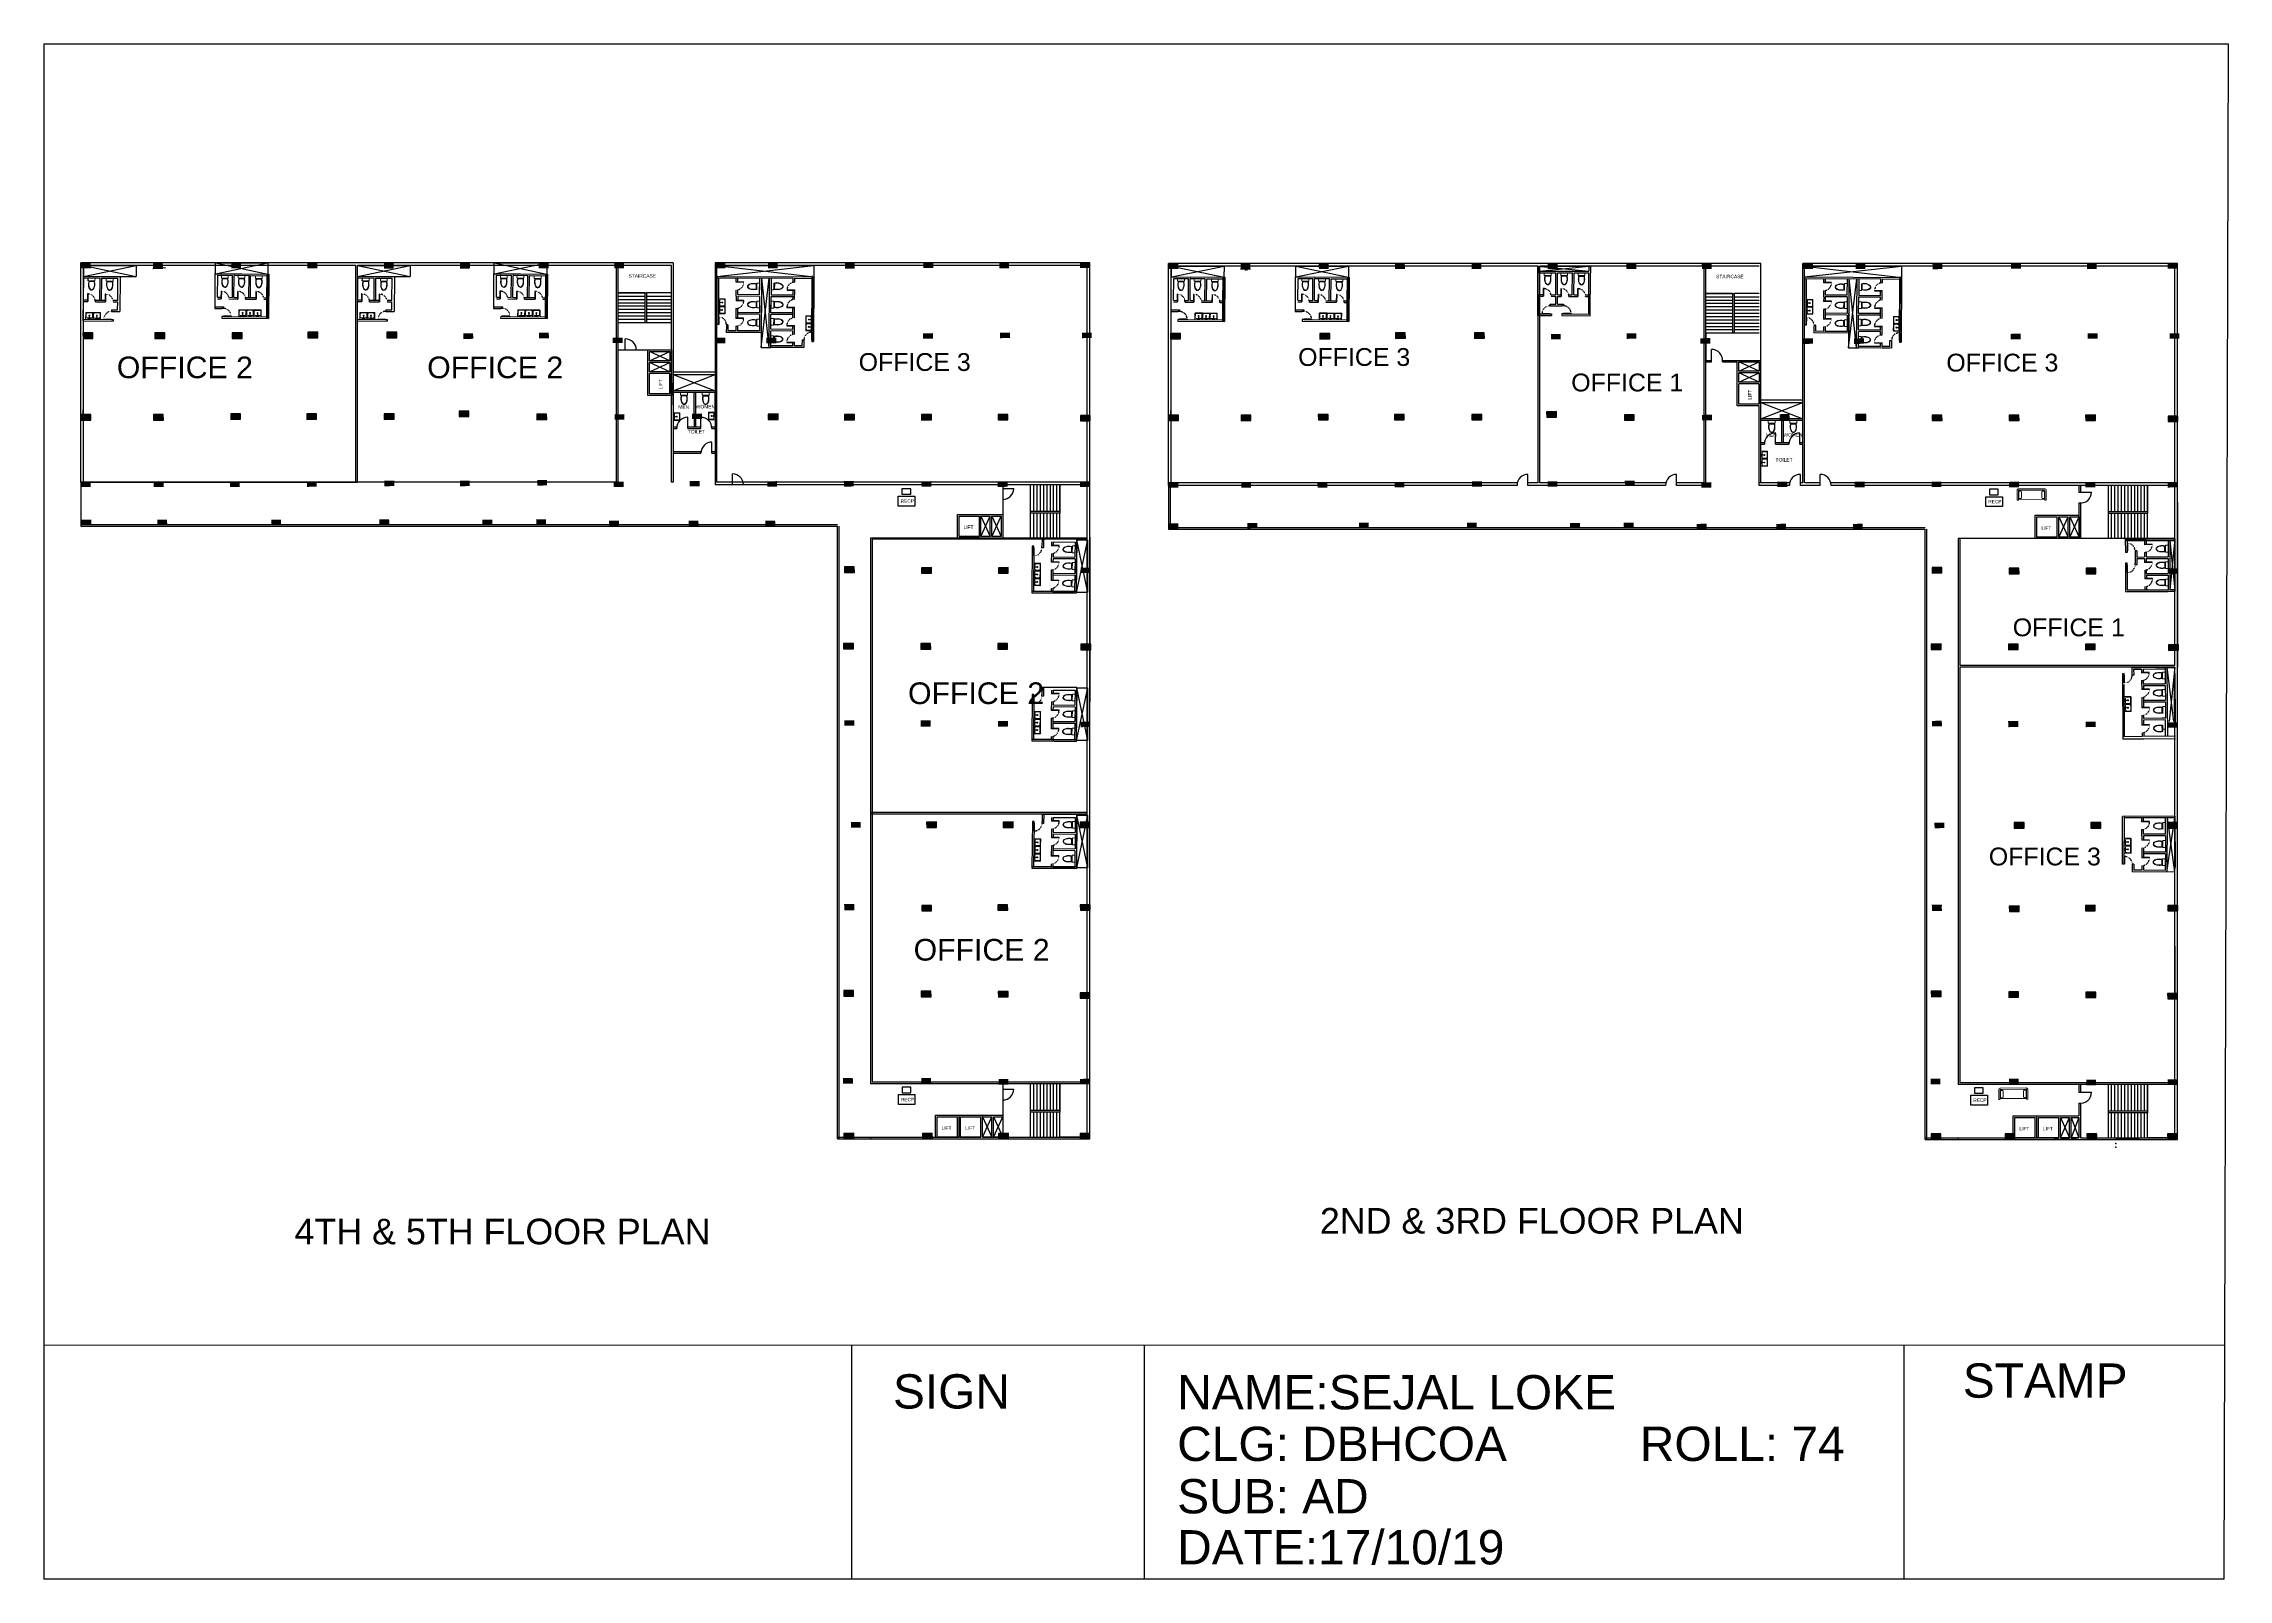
# Model space of a CAD drawing. Header units: millimetres. Extents: x 587797 to 2274247, y 1711 to 439204.
# Drawn here: x 1347478 to 1546691, y 191722 to 331711 of the extents above; entities that cross this region are included whole.
import ezdxf

# ---------------------------------------------------------------- set-up
doc = ezdxf.new("R2010")
doc.units = ezdxf.units.MM
doc.linetypes.add('ACAD_ISO03W100', pattern=[30, 12, -18])
doc.layers.add('finiture', color=7, linetype='Continuous', lineweight=20)
doc.styles.add('DIM_FONT', font='SIMPLEX', dxfattribs={"width": 0.8})
doc.styles.get("Standard").update_dxf_attribs({"font": 'arial.ttf'})

msp = doc.modelspace()

# ---------------------------------------------------------------- hatches: boundary and pattern name
h = msp.add_hatch(color=256)
h.dxf.hatch_style = 1
h.paths.add_polyline_path([(1351778.031, 311240.258), (1351773.743, 311740.24), (1350873.777, 311732.522), (1350878.064, 311232.54)])
h = msp.add_hatch(color=256)
h.dxf.hatch_style = 1
h.paths.add_polyline_path([(1358345.356, 311238.38), (1358341.069, 311738.362), (1357441.102, 311730.644), (1357445.39, 311230.662)])
h = msp.add_hatch(color=256)
h.dxf.hatch_style = 1
h.paths.add_polyline_path([(1365478.328, 311240.294), (1365474.04, 311740.276), (1364574.073, 311732.558), (1364578.361, 311232.576)])
h = msp.add_hatch(color=256)
h.dxf.hatch_style = 1
h.paths.add_polyline_path([(1372422.102, 311231.554), (1372417.815, 311731.536), (1371517.848, 311723.818), (1371522.136, 311223.836)])
h = msp.add_hatch(color=256)
h.dxf.hatch_style = 1
h.paths.add_polyline_path([(1379404.977, 311218.89), (1379400.69, 311718.872), (1378500.723, 311711.154), (1378505.01, 311211.172)])
h = msp.add_hatch(color=256)
h.dxf.hatch_style = 1
h.paths.add_polyline_path([(1386355.302, 311218.89), (1386351.014, 311718.872), (1385451.048, 311711.154), (1385455.335, 311211.172)])
h = msp.add_hatch(color=256)
h.dxf.hatch_style = 1
h.paths.add_polyline_path([(1393520.392, 311235.738), (1393516.104, 311735.72), (1392616.137, 311728.002), (1392620.425, 311228.02)])
h = msp.add_hatch(color=256)
h.dxf.hatch_style = 1
h.paths.add_polyline_path([(1400404.634, 311232.587), (1400400.346, 311732.569), (1399500.379, 311724.851), (1399504.667, 311224.87)])
h = msp.add_hatch(color=256)
h.dxf.hatch_style = 1
h.paths.add_polyline_path([(1409645.486, 311241.495), (1409641.198, 311741.477), (1408741.231, 311733.759), (1408745.519, 311233.777)])
h = msp.add_hatch(color=256)
h.dxf.hatch_style = 1
h.paths.add_polyline_path([(1414423.614, 311241.495), (1414419.326, 311741.477), (1413519.359, 311733.759), (1413523.647, 311233.777)])
h = msp.add_hatch(color=256)
h.dxf.hatch_style = 1
h.paths.add_polyline_path([(1421440.694, 311214.949), (1421436.407, 311714.931), (1420536.44, 311707.213), (1420540.727, 311207.231)])
h = msp.add_hatch(color=256)
h.dxf.hatch_style = 1
h.paths.add_polyline_path([(1428599.465, 311258.688), (1428595.177, 311758.669), (1427695.21, 311750.951), (1427699.498, 311250.97)])
h = msp.add_hatch(color=256)
h.dxf.hatch_style = 1
h.paths.add_polyline_path([(1435519.319, 311232.838), (1435515.032, 311732.82), (1434615.065, 311725.102), (1434619.353, 311225.12)])
h = msp.add_hatch(color=256)
h.dxf.hatch_style = 1
h.paths.add_polyline_path([(1442885.183, 311273.288), (1442880.895, 311773.27), (1441980.929, 311765.552), (1441985.216, 311265.571)])
h = msp.add_hatch(color=256)
h.dxf.hatch_style = 1
h.paths.add_polyline_path([(1450957.37, 311185.931), (1450953.083, 311685.913), (1450053.116, 311678.195), (1450057.403, 311178.213)])
h = msp.add_hatch(color=256)
h.dxf.hatch_style = 1
h.paths.add_polyline_path([(1457524.696, 311184.053), (1457520.408, 311684.035), (1456620.441, 311676.317), (1456624.729, 311176.335)])
h = msp.add_hatch(color=256)
h.dxf.hatch_style = 1
h.paths.add_polyline_path([(1464657.667, 311185.967), (1464653.379, 311685.949), (1463753.412, 311678.231), (1463757.7, 311178.249)])
h = msp.add_hatch(color=256)
h.dxf.hatch_style = 1
h.paths.add_polyline_path([(1471601.442, 311177.227), (1471597.154, 311677.209), (1470697.187, 311669.491), (1470701.475, 311169.509)])
h = msp.add_hatch(color=256)
h.dxf.hatch_style = 1
h.paths.add_polyline_path([(1478584.317, 311164.563), (1478580.029, 311664.545), (1477680.062, 311656.827), (1477684.35, 311156.845)])
h = msp.add_hatch(color=256)
h.dxf.hatch_style = 1
h.paths.add_polyline_path([(1485534.641, 311164.563), (1485530.354, 311664.545), (1484630.387, 311656.827), (1484634.674, 311156.845)])
h = msp.add_hatch(color=256)
h.dxf.hatch_style = 1
h.paths.add_polyline_path([(1492699.731, 311181.411), (1492695.443, 311681.393), (1491795.476, 311673.675), (1491799.764, 311173.693)])
h = msp.add_hatch(color=256)
h.dxf.hatch_style = 1
h.paths.add_polyline_path([(1499583.973, 311178.261), (1499579.685, 311678.242), (1498679.718, 311670.524), (1498684.006, 311170.543)])
h = msp.add_hatch(color=256)
h.dxf.hatch_style = 1
h.paths.add_polyline_path([(1508824.825, 311187.168), (1508820.538, 311687.15), (1507920.571, 311679.432), (1507924.858, 311179.45)])
h = msp.add_hatch(color=256)
h.dxf.hatch_style = 1
h.paths.add_polyline_path([(1513602.953, 311187.168), (1513598.665, 311687.15), (1512698.698, 311679.432), (1512702.986, 311179.45)])
h = msp.add_hatch(color=256)
h.dxf.hatch_style = 1
h.paths.add_polyline_path([(1520620.034, 311160.622), (1520615.746, 311660.604), (1519715.779, 311652.886), (1519720.067, 311152.904)])
h = msp.add_hatch(color=256)
h.dxf.hatch_style = 1
h.paths.add_polyline_path([(1527778.804, 311204.361), (1527774.516, 311704.342), (1526874.549, 311696.624), (1526878.837, 311196.643)])
h = msp.add_hatch(color=256)
h.dxf.hatch_style = 1
h.paths.add_polyline_path([(1534698.659, 311178.511), (1534694.371, 311678.493), (1533794.404, 311670.775), (1533798.692, 311170.793)])
h = msp.add_hatch(color=256)
h.dxf.hatch_style = 1
h.paths.add_polyline_path([(1542064.522, 311218.962), (1542060.235, 311718.943), (1541160.268, 311711.225), (1541164.555, 311211.244)])
h = msp.add_hatch(color=256)
h.dxf.hatch_style = 1
h.paths.add_polyline_path([(1351963.8, 304847.829), (1351959.512, 305347.811), (1351059.545, 305340.093), (1351063.833, 304840.111)])
h = msp.add_hatch(color=256)
h.dxf.hatch_style = 1
h.paths.add_polyline_path([(1358523.51, 304847.829), (1358519.222, 305347.811), (1357619.255, 305340.093), (1357623.543, 304840.111)])
h = msp.add_hatch(color=256)
h.dxf.hatch_style = 1
h.paths.add_polyline_path([(1365571.344, 304847.829), (1365567.056, 305347.811), (1364667.09, 305340.093), (1364671.377, 304840.111)])
h = msp.add_hatch(color=256)
h.dxf.hatch_style = 1
h.paths.add_polyline_path([(1372466.91, 304906.964), (1372462.622, 305406.945), (1371562.655, 305399.227), (1371566.943, 304899.246)])
h = msp.add_hatch(color=256)
h.dxf.hatch_style = 1
h.paths.add_polyline_path([(1379673.003, 304906.964), (1379668.715, 305406.945), (1378768.748, 305399.227), (1378773.036, 304899.246)])
h = msp.add_hatch(color=256)
h.dxf.hatch_style = 1
h.paths.add_polyline_path([(1386644.177, 304807.79), (1386639.889, 305307.772), (1385739.922, 305300.054), (1385744.21, 304800.073)])
h = msp.add_hatch(color=256)
h.dxf.hatch_style = 1
h.paths.add_polyline_path([(1393544.045, 304866.962), (1393539.757, 305366.944), (1392639.791, 305359.226), (1392644.078, 304859.244)])
h = msp.add_hatch(color=256)
h.dxf.hatch_style = 1
h.paths.add_polyline_path([(1400270.512, 304426.401), (1400266.225, 304926.383), (1399366.258, 304918.665), (1399370.546, 304418.684)])
h = msp.add_hatch(color=256)
h.dxf.hatch_style = 1
h.paths.add_polyline_path([(1409632.029, 304407.635), (1409627.741, 304907.617), (1408727.774, 304899.899), (1408732.062, 304399.917)])
h = msp.add_hatch(color=256)
h.dxf.hatch_style = 1
h.paths.add_polyline_path([(1414287.571, 304407.635), (1414283.283, 304907.617), (1413383.316, 304899.899), (1413387.604, 304399.917)])
h = msp.add_hatch(color=256)
h.dxf.hatch_style = 1
h.paths.add_polyline_path([(1428576.421, 304823.28), (1428572.133, 305323.261), (1427672.166, 305315.543), (1427676.454, 304815.562)])
h = msp.add_hatch(color=256)
h.dxf.hatch_style = 1
h.paths.add_polyline_path([(1435594.245, 304873.397), (1435589.957, 305373.379), (1434689.99, 305365.661), (1434694.278, 304865.679)])
h = msp.add_hatch(color=256)
h.dxf.hatch_style = 1
h.paths.add_polyline_path([(1443055.192, 304873.397), (1443050.904, 305373.379), (1442150.937, 305365.661), (1442155.225, 304865.679)])
h = msp.add_hatch(color=256)
h.dxf.hatch_style = 1
h.paths.add_polyline_path([(1451143.139, 304793.502), (1451138.851, 305293.484), (1450238.884, 305285.766), (1450243.172, 304785.784)])
h = msp.add_hatch(color=256)
h.dxf.hatch_style = 1
h.paths.add_polyline_path([(1464750.683, 304793.502), (1464746.396, 305293.484), (1463846.429, 305285.766), (1463850.716, 304785.784)])
h = msp.add_hatch(color=256)
h.dxf.hatch_style = 1
h.paths.add_polyline_path([(1471646.249, 304852.637), (1471641.961, 305352.618), (1470741.994, 305344.9), (1470746.282, 304844.919)])
h = msp.add_hatch(color=256)
h.dxf.hatch_style = 1
h.paths.add_polyline_path([(1478852.342, 304852.637), (1478848.054, 305352.618), (1477948.087, 305344.9), (1477952.375, 304844.919)])
h = msp.add_hatch(color=256)
h.dxf.hatch_style = 1
h.paths.add_polyline_path([(1485823.516, 304753.464), (1485819.228, 305253.445), (1484919.262, 305245.727), (1484923.549, 304745.746)])
h = msp.add_hatch(color=256)
h.dxf.hatch_style = 1
h.paths.add_polyline_path([(1492723.384, 304812.635), (1492719.097, 305312.617), (1491819.13, 305304.899), (1491823.417, 304804.917)])
h = msp.add_hatch(color=256)
h.dxf.hatch_style = 1
h.paths.add_polyline_path([(1499449.852, 304372.075), (1499445.564, 304872.056), (1498545.597, 304864.338), (1498549.885, 304364.357)])
h = msp.add_hatch(color=256)
h.dxf.hatch_style = 1
h.paths.add_polyline_path([(1508811.368, 304353.308), (1508807.08, 304853.29), (1507907.113, 304845.572), (1507911.401, 304345.591)])
h = msp.add_hatch(color=256)
h.dxf.hatch_style = 1
h.paths.add_polyline_path([(1513466.91, 304353.308), (1513462.622, 304853.29), (1512562.655, 304845.572), (1512566.943, 304345.591)])
h = msp.add_hatch(color=256)
h.dxf.hatch_style = 1
h.paths.add_polyline_path([(1527755.76, 304768.953), (1527751.473, 305268.934), (1526851.506, 305261.217), (1526855.793, 304761.235)])
h = msp.add_hatch(color=256)
h.dxf.hatch_style = 1
h.paths.add_polyline_path([(1534773.584, 304819.07), (1534769.296, 305319.052), (1533869.329, 305311.334), (1533873.617, 304811.352)])
h = msp.add_hatch(color=256)
h.dxf.hatch_style = 1
h.paths.add_polyline_path([(1542234.531, 304819.07), (1542230.243, 305319.052), (1541330.276, 305311.334), (1541334.564, 304811.352)])
h = msp.add_hatch(color=256)
h.dxf.hatch_style = 1
h.paths.add_polyline_path([(1351781.293, 297403.913), (1351777.005, 297903.895), (1350877.038, 297896.177), (1350881.326, 297396.195)])
h = msp.add_hatch(color=256)
h.dxf.hatch_style = 1
h.paths.add_polyline_path([(1358391.114, 297403.913), (1358386.826, 297903.895), (1357486.86, 297896.177), (1357491.147, 297396.195)])
h = msp.add_hatch(color=256)
h.dxf.hatch_style = 1
h.paths.add_polyline_path([(1365434.661, 297469.464), (1365430.373, 297969.445), (1364530.406, 297961.727), (1364534.694, 297461.746)])
h = msp.add_hatch(color=256)
h.dxf.hatch_style = 1
h.paths.add_polyline_path([(1372368.842, 297469.464), (1372364.554, 297969.445), (1371464.587, 297961.727), (1371468.875, 297461.746)])
h = msp.add_hatch(color=256)
h.dxf.hatch_style = 1
h.paths.add_polyline_path([(1379434.268, 297469.464), (1379429.98, 297969.445), (1378530.013, 297961.727), (1378534.301, 297461.746)])
h = msp.add_hatch(color=256)
h.dxf.hatch_style = 1
h.paths.add_polyline_path([(1386253.823, 297726.006), (1386249.536, 298225.987), (1385349.569, 298218.269), (1385353.857, 297718.288)])
h = msp.add_hatch(color=256)
h.dxf.hatch_style = 1
h.paths.add_polyline_path([(1393344.527, 297439.004), (1393340.239, 297938.986), (1392440.273, 297931.268), (1392444.56, 297431.286)])
h = msp.add_hatch(color=256)
h.dxf.hatch_style = 1
h.paths.add_polyline_path([(1400433.34, 297439.004), (1400429.052, 297938.986), (1399529.085, 297931.268), (1399533.373, 297431.286)])
h = msp.add_hatch(color=256)
h.dxf.hatch_style = 1
h.paths.add_polyline_path([(1407500.121, 297499.607), (1407495.833, 297999.589), (1406595.866, 297991.871), (1406600.154, 297491.889)])
h = msp.add_hatch(color=256)
h.dxf.hatch_style = 1
h.paths.add_polyline_path([(1414448.706, 297455.517), (1414444.419, 297955.498), (1413544.452, 297947.78), (1413548.74, 297447.799)])
h = msp.add_hatch(color=256)
h.dxf.hatch_style = 1
h.paths.add_polyline_path([(1421404.659, 297410.978), (1421400.371, 297910.96), (1420500.404, 297903.242), (1420504.692, 297403.26)])
h = msp.add_hatch(color=256)
h.dxf.hatch_style = 1
h.paths.add_polyline_path([(1428427.479, 297410.978), (1428423.192, 297910.96), (1427523.225, 297903.242), (1427527.512, 297403.26)])
h = msp.add_hatch(color=256)
h.dxf.hatch_style = 1
h.paths.add_polyline_path([(1435408.079, 297418.023), (1435403.791, 297918.004), (1434503.824, 297910.286), (1434508.112, 297410.305)])
h = msp.add_hatch(color=256)
h.dxf.hatch_style = 1
h.paths.add_polyline_path([(1442917.536, 297326.319), (1442913.248, 297826.301), (1442013.281, 297818.583), (1442017.569, 297318.601)])
h = msp.add_hatch(color=256)
h.dxf.hatch_style = 1
h.paths.add_polyline_path([(1450960.632, 297349.586), (1450956.345, 297849.568), (1450056.378, 297841.85), (1450060.665, 297341.868)])
h = msp.add_hatch(color=256)
h.dxf.hatch_style = 1
h.paths.add_polyline_path([(1457570.453, 297349.586), (1457566.166, 297849.568), (1456666.199, 297841.85), (1456670.486, 297341.868)])
h = msp.add_hatch(color=256)
h.dxf.hatch_style = 1
h.paths.add_polyline_path([(1464614, 297415.137), (1464609.713, 297915.118), (1463709.746, 297907.4), (1463714.033, 297407.419)])
h = msp.add_hatch(color=256)
h.dxf.hatch_style = 1
h.paths.add_polyline_path([(1471548.181, 297415.137), (1471543.893, 297915.118), (1470643.926, 297907.4), (1470648.214, 297407.419)])
h = msp.add_hatch(color=256)
h.dxf.hatch_style = 1
h.paths.add_polyline_path([(1478613.607, 297415.137), (1478609.319, 297915.118), (1477709.352, 297907.4), (1477713.64, 297407.419)])
h = msp.add_hatch(color=256)
h.dxf.hatch_style = 1
h.paths.add_polyline_path([(1485433.163, 297671.679), (1485428.875, 298171.661), (1484528.908, 298163.943), (1484533.196, 297663.961)])
h = msp.add_hatch(color=256)
h.dxf.hatch_style = 1
h.paths.add_polyline_path([(1492523.866, 297384.677), (1492519.579, 297884.659), (1491619.612, 297876.941), (1491623.899, 297376.959)])
h = msp.add_hatch(color=256)
h.dxf.hatch_style = 1
h.paths.add_polyline_path([(1499612.679, 297384.677), (1499608.391, 297884.659), (1498708.424, 297876.941), (1498712.712, 297376.959)])
h = msp.add_hatch(color=256)
h.dxf.hatch_style = 1
h.paths.add_polyline_path([(1506679.46, 297445.28), (1506675.172, 297945.262), (1505775.205, 297937.544), (1505779.493, 297437.562)])
h = msp.add_hatch(color=256)
h.dxf.hatch_style = 1
h.paths.add_polyline_path([(1513628.046, 297401.19), (1513623.758, 297901.171), (1512723.791, 297893.453), (1512728.079, 297393.472)])
h = msp.add_hatch(color=256)
h.dxf.hatch_style = 1
h.paths.add_polyline_path([(1520583.998, 297356.651), (1520579.71, 297856.633), (1519679.743, 297848.915), (1519684.031, 297348.933)])
h = msp.add_hatch(color=256)
h.dxf.hatch_style = 1
h.paths.add_polyline_path([(1527606.819, 297356.651), (1527602.531, 297856.633), (1526702.564, 297848.915), (1526706.852, 297348.933)])
h = msp.add_hatch(color=256)
h.dxf.hatch_style = 1
h.paths.add_polyline_path([(1534587.418, 297363.696), (1534583.13, 297863.678), (1533683.163, 297855.96), (1533687.451, 297355.978)])
h = msp.add_hatch(color=256)
h.dxf.hatch_style = 1
h.paths.add_polyline_path([(1542096.875, 297271.992), (1542092.587, 297771.974), (1541192.621, 297764.256), (1541196.908, 297264.274)])
h = msp.add_hatch(color=256)
h.dxf.hatch_style = 1
h.paths.add_polyline_path([(1351773.596, 291305.654), (1351769.308, 291805.636), (1350869.342, 291797.918), (1350873.629, 291297.936)])
h = msp.add_hatch(color=256)
h.dxf.hatch_style = 1
h.paths.add_polyline_path([(1358406.127, 291305.654), (1358401.839, 291805.636), (1357501.872, 291797.918), (1357506.16, 291297.936)])
h = msp.add_hatch(color=256)
h.dxf.hatch_style = 1
h.paths.add_polyline_path([(1365358.082, 291305.654), (1365353.794, 291805.636), (1364453.827, 291797.918), (1364458.115, 291297.936)])
h = msp.add_hatch(color=256)
h.dxf.hatch_style = 1
h.paths.add_polyline_path([(1372382.747, 291320.181), (1372378.46, 291820.163), (1371478.493, 291812.445), (1371482.78, 291312.463)])
h = msp.add_hatch(color=256)
h.dxf.hatch_style = 1
h.paths.add_polyline_path([(1379451.71, 291378.254), (1379447.422, 291878.236), (1378547.455, 291870.518), (1378551.743, 291370.536)])
h = msp.add_hatch(color=256)
h.dxf.hatch_style = 1
h.paths.add_polyline_path([(1386335.043, 291378.254), (1386330.756, 291878.236), (1385430.789, 291870.518), (1385435.077, 291370.536)])
h = msp.add_hatch(color=256)
h.dxf.hatch_style = 1
h.paths.add_polyline_path([(1393383.724, 291438.702), (1393379.437, 291938.684), (1392479.47, 291930.966), (1392483.757, 291430.984)])
h = msp.add_hatch(color=256)
h.dxf.hatch_style = 1
h.paths.add_polyline_path([(1400363.203, 291293.468), (1400358.915, 291793.45), (1399458.948, 291785.732), (1399463.236, 291285.75)])
h = msp.add_hatch(color=256)
h.dxf.hatch_style = 1
h.paths.add_polyline_path([(1407289.152, 291352.863), (1407284.864, 291852.845), (1406384.897, 291845.127), (1406389.185, 291345.145)])
h = msp.add_hatch(color=256)
h.dxf.hatch_style = 1
h.paths.add_polyline_path([(1414354.876, 291331.98), (1414350.588, 291831.962), (1413450.621, 291824.244), (1413454.909, 291324.262)])
h = msp.add_hatch(color=256)
h.dxf.hatch_style = 1
h.paths.add_polyline_path([(1421352.711, 291346.502), (1421348.423, 291846.484), (1420448.456, 291838.766), (1420452.744, 291338.784)])
h = msp.add_hatch(color=256)
h.dxf.hatch_style = 1
h.paths.add_polyline_path([(1428426.671, 291331.339), (1428422.383, 291831.32), (1427522.416, 291823.602), (1427526.704, 291323.621)])
h = msp.add_hatch(color=256)
h.dxf.hatch_style = 1
h.paths.add_polyline_path([(1435373.751, 291315.793), (1435369.464, 291815.775), (1434469.497, 291808.057), (1434473.784, 291308.076)])
h = msp.add_hatch(color=256)
h.dxf.hatch_style = 1
h.paths.add_polyline_path([(1442872.415, 291313.35), (1442868.127, 291813.332), (1441968.16, 291805.614), (1441972.448, 291305.632)])
h = msp.add_hatch(color=256)
h.dxf.hatch_style = 1
h.paths.add_polyline_path([(1450952.935, 291251.327), (1450948.648, 291751.309), (1450048.681, 291743.591), (1450052.968, 291243.609)])
h = msp.add_hatch(color=256)
h.dxf.hatch_style = 1
h.paths.add_polyline_path([(1457585.466, 291251.327), (1457581.179, 291751.309), (1456681.212, 291743.591), (1456685.499, 291243.609)])
h = msp.add_hatch(color=256)
h.dxf.hatch_style = 1
h.paths.add_polyline_path([(1464537.421, 291251.327), (1464533.133, 291751.309), (1463633.166, 291743.591), (1463637.454, 291243.609)])
h = msp.add_hatch(color=256)
h.dxf.hatch_style = 1
h.paths.add_polyline_path([(1471562.087, 291265.854), (1471557.799, 291765.836), (1470657.832, 291758.118), (1470662.12, 291258.136)])
h = msp.add_hatch(color=256)
h.dxf.hatch_style = 1
h.paths.add_polyline_path([(1478631.049, 291323.927), (1478626.762, 291823.909), (1477726.795, 291816.191), (1477731.082, 291316.21)])
h = msp.add_hatch(color=256)
h.dxf.hatch_style = 1
h.paths.add_polyline_path([(1485514.383, 291323.927), (1485510.095, 291823.909), (1484610.128, 291816.191), (1484614.416, 291316.21)])
h = msp.add_hatch(color=256)
h.dxf.hatch_style = 1
h.paths.add_polyline_path([(1492563.064, 291384.375), (1492558.776, 291884.357), (1491658.809, 291876.639), (1491663.097, 291376.657)])
h = msp.add_hatch(color=256)
h.dxf.hatch_style = 1
h.paths.add_polyline_path([(1499542.542, 291239.141), (1499538.254, 291739.123), (1498638.287, 291731.405), (1498642.575, 291231.423)])
h = msp.add_hatch(color=256)
h.dxf.hatch_style = 1
h.paths.add_polyline_path([(1506468.491, 291298.536), (1506464.203, 291798.518), (1505564.237, 291790.8), (1505568.524, 291290.819)])
h = msp.add_hatch(color=256)
h.dxf.hatch_style = 1
h.paths.add_polyline_path([(1513534.215, 291277.653), (1513529.927, 291777.635), (1512629.96, 291769.917), (1512634.248, 291269.935)])
h = msp.add_hatch(color=256)
h.dxf.hatch_style = 1
h.paths.add_polyline_path([(1520532.05, 291292.175), (1520527.762, 291792.157), (1519627.796, 291784.439), (1519632.083, 291284.457)])
h = msp.add_hatch(color=256)
h.dxf.hatch_style = 1
h.paths.add_polyline_path([(1527606.01, 291277.012), (1527601.722, 291776.993), (1526701.755, 291769.276), (1526706.043, 291269.294)])
h = msp.add_hatch(color=256)
h.dxf.hatch_style = 1
h.paths.add_polyline_path([(1534553.09, 291261.467), (1534548.803, 291761.448), (1533648.836, 291753.73), (1533653.124, 291253.749)])
h = msp.add_hatch(color=256)
h.dxf.hatch_style = 1
h.paths.add_polyline_path([(1542051.754, 291259.023), (1542047.466, 291759.005), (1541147.5, 291751.287), (1541151.787, 291251.305)])
h = msp.add_hatch(color=256)
h.dxf.hatch_style = 1
h.paths.add_polyline_path([(1351829.775, 287829.047), (1351825.487, 288329.029), (1350925.52, 288321.311), (1350929.808, 287821.329)])
h = msp.add_hatch(color=256)
h.dxf.hatch_style = 1
h.paths.add_polyline_path([(1358739.468, 287829.047), (1358735.181, 288329.029), (1357835.214, 288321.311), (1357839.501, 287821.329)])
h = msp.add_hatch(color=256)
h.dxf.hatch_style = 1
h.paths.add_polyline_path([(1369129.579, 287830.745), (1369125.291, 288330.726), (1368225.324, 288323.008), (1368229.612, 287823.027)])
h = msp.add_hatch(color=256)
h.dxf.hatch_style = 1
h.paths.add_polyline_path([(1378985.084, 287846.402), (1378980.797, 288346.383), (1378080.83, 288338.665), (1378085.117, 287838.684)])
h = msp.add_hatch(color=256)
h.dxf.hatch_style = 1
h.paths.add_polyline_path([(1388389.91, 287813.866), (1388385.622, 288313.847), (1387485.655, 288306.129), (1387489.943, 287806.148)])
h = msp.add_hatch(color=256)
h.dxf.hatch_style = 1
h.paths.add_polyline_path([(1393290.4, 287848.681), (1393286.112, 288348.663), (1392386.145, 288340.945), (1392390.433, 287840.963)])
h = msp.add_hatch(color=256)
h.dxf.hatch_style = 1
h.paths.add_polyline_path([(1399944.932, 287736.117), (1399940.645, 288236.099), (1399040.678, 288228.381), (1399044.965, 287728.399)])
h = msp.add_hatch(color=256)
h.dxf.hatch_style = 1
h.paths.add_polyline_path([(1407191.708, 287736.117), (1407187.42, 288236.099), (1406287.453, 288228.381), (1406291.741, 287728.399)])
h = msp.add_hatch(color=256)
h.dxf.hatch_style = 1
h.paths.add_polyline_path([(1414184.095, 287736.117), (1414179.807, 288236.099), (1413279.84, 288228.381), (1413284.128, 287728.399)])
h = msp.add_hatch(color=256)
h.dxf.hatch_style = 1
h.paths.add_polyline_path([(1450952.935, 287492.181), (1450948.648, 287992.163), (1450048.681, 287984.445), (1450052.968, 287484.463)])
h = msp.add_hatch(color=256)
h.dxf.hatch_style = 1
h.paths.add_polyline_path([(1458143.337, 287520.785), (1458139.049, 288020.766), (1457239.083, 288013.048), (1457243.37, 287513.067)])
h = msp.add_hatch(color=256)
h.dxf.hatch_style = 1
h.paths.add_polyline_path([(1468308.918, 287540.315), (1468304.63, 288040.297), (1467404.664, 288032.579), (1467408.951, 287532.597)])
h = msp.add_hatch(color=256)
h.dxf.hatch_style = 1
h.paths.add_polyline_path([(1478164.424, 287555.972), (1478160.136, 288055.954), (1477260.169, 288048.236), (1477264.457, 287548.255)])
h = msp.add_hatch(color=256)
h.dxf.hatch_style = 1
h.paths.add_polyline_path([(1487569.249, 287523.436), (1487564.961, 288023.418), (1486664.994, 288015.7), (1486669.282, 287515.718)])
h = msp.add_hatch(color=256)
h.dxf.hatch_style = 1
h.paths.add_polyline_path([(1492469.739, 287558.252), (1492465.452, 288058.233), (1491565.485, 288050.515), (1491569.772, 287550.534)])
h = msp.add_hatch(color=256)
h.dxf.hatch_style = 1
h.paths.add_polyline_path([(1499124.271, 287445.688), (1499119.984, 287945.669), (1498220.017, 287937.951), (1498224.305, 287437.97)])
h = msp.add_hatch(color=256)
h.dxf.hatch_style = 1
h.paths.add_polyline_path([(1506371.047, 287445.688), (1506366.759, 287945.669), (1505466.793, 287937.951), (1505471.08, 287437.97)])
h = msp.add_hatch(color=256)
h.dxf.hatch_style = 1
h.paths.add_polyline_path([(1513363.434, 287445.688), (1513359.146, 287945.669), (1512459.179, 287937.951), (1512463.467, 287437.97)])
h = msp.add_hatch(color=256)
h.dxf.hatch_style = 1
h.paths.add_polyline_path([(1421401.153, 283516.208), (1421396.865, 284016.19), (1420496.898, 284008.472), (1420501.186, 283508.49)])
h = msp.add_hatch(color=256)
h.dxf.hatch_style = 1
h.paths.add_polyline_path([(1428428.571, 283450.754), (1428424.283, 283950.736), (1427524.316, 283943.018), (1427528.604, 283443.037)])
h = msp.add_hatch(color=256)
h.dxf.hatch_style = 1
h.paths.add_polyline_path([(1435439.614, 283450.754), (1435435.326, 283950.736), (1434535.359, 283943.018), (1434539.647, 283443.037)])
h = msp.add_hatch(color=256)
h.dxf.hatch_style = 1
h.paths.add_polyline_path([(1442942.075, 283450.754), (1442937.788, 283950.736), (1442037.821, 283943.018), (1442042.108, 283443.037)])
h = msp.add_hatch(color=256)
h.dxf.hatch_style = 1
h.paths.add_polyline_path([(1520580.492, 283461.881), (1520576.205, 283961.863), (1519676.238, 283954.145), (1519680.525, 283454.164)])
h = msp.add_hatch(color=256)
h.dxf.hatch_style = 1
h.paths.add_polyline_path([(1527607.91, 283396.428), (1527603.622, 283896.409), (1526703.656, 283888.691), (1526707.943, 283388.71)])
h = msp.add_hatch(color=256)
h.dxf.hatch_style = 1
h.paths.add_polyline_path([(1534618.953, 283396.428), (1534614.665, 283896.409), (1533714.699, 283888.691), (1533718.986, 283388.71)])
h = msp.add_hatch(color=256)
h.dxf.hatch_style = 1
h.paths.add_polyline_path([(1542121.415, 283396.428), (1542117.127, 283896.409), (1541217.16, 283888.691), (1541221.448, 283388.71)])
h = msp.add_hatch(color=256)
h.dxf.hatch_style = 1
h.paths.add_polyline_path([(1421324.908, 276544.917), (1421320.621, 277044.898), (1420420.654, 277037.181), (1420424.941, 276537.199)])
h = msp.add_hatch(color=256)
h.dxf.hatch_style = 1
h.paths.add_polyline_path([(1428360.826, 276525.283), (1428356.539, 277025.264), (1427456.572, 277017.546), (1427460.859, 276517.565)])
h = msp.add_hatch(color=256)
h.dxf.hatch_style = 1
h.paths.add_polyline_path([(1435379.08, 276525.283), (1435374.793, 277025.264), (1434474.826, 277017.546), (1434479.113, 276517.565)])
h = msp.add_hatch(color=256)
h.dxf.hatch_style = 1
h.paths.add_polyline_path([(1442963.555, 276467.698), (1442959.267, 276967.68), (1442059.3, 276959.962), (1442063.588, 276459.98)])
h = msp.add_hatch(color=256)
h.dxf.hatch_style = 1
h.paths.add_polyline_path([(1520504.248, 276490.59), (1520499.96, 276990.572), (1519599.993, 276982.854), (1519604.281, 276482.872)])
h = msp.add_hatch(color=256)
h.dxf.hatch_style = 1
h.paths.add_polyline_path([(1527540.165, 276470.956), (1527535.878, 276970.937), (1526635.911, 276963.219), (1526640.199, 276463.238)])
h = msp.add_hatch(color=256)
h.dxf.hatch_style = 1
h.paths.add_polyline_path([(1534558.42, 276470.956), (1534554.132, 276970.937), (1533654.165, 276963.219), (1533658.453, 276463.238)])
h = msp.add_hatch(color=256)
h.dxf.hatch_style = 1
h.paths.add_polyline_path([(1542142.894, 276413.371), (1542138.606, 276913.353), (1541238.64, 276905.635), (1541242.927, 276405.653)])
h = msp.add_hatch(color=256)
h.dxf.hatch_style = 1
h.paths.add_polyline_path([(1421391.159, 269541.432), (1421386.871, 270041.414), (1420486.904, 270033.696), (1420491.192, 269533.714)])
h = msp.add_hatch(color=256)
h.dxf.hatch_style = 1
h.paths.add_polyline_path([(1428352.693, 269465.823), (1428348.405, 269965.805), (1427448.438, 269958.087), (1427452.726, 269458.105)])
h = msp.add_hatch(color=256)
h.dxf.hatch_style = 1
h.paths.add_polyline_path([(1435408.586, 269465.823), (1435404.298, 269965.805), (1434504.331, 269958.087), (1434508.619, 269458.105)])
h = msp.add_hatch(color=256)
h.dxf.hatch_style = 1
h.paths.add_polyline_path([(1442926.561, 269410.682), (1442922.274, 269910.664), (1442022.307, 269902.946), (1442026.594, 269402.964)])
h = msp.add_hatch(color=256)
h.dxf.hatch_style = 1
h.paths.add_polyline_path([(1520570.498, 269487.105), (1520566.21, 269987.087), (1519666.244, 269979.369), (1519670.531, 269479.387)])
h = msp.add_hatch(color=256)
h.dxf.hatch_style = 1
h.paths.add_polyline_path([(1527532.032, 269411.496), (1527527.744, 269911.478), (1526627.777, 269903.76), (1526632.065, 269403.779)])
h = msp.add_hatch(color=256)
h.dxf.hatch_style = 1
h.paths.add_polyline_path([(1534587.925, 269411.496), (1534583.638, 269911.478), (1533683.671, 269903.76), (1533687.958, 269403.779)])
h = msp.add_hatch(color=256)
h.dxf.hatch_style = 1
h.paths.add_polyline_path([(1542105.901, 269356.355), (1542101.613, 269856.337), (1541201.646, 269848.619), (1541205.934, 269348.637)])
h = msp.add_hatch(color=256)
h.dxf.hatch_style = 1
h.paths.add_polyline_path([(1421990.334, 260254.819), (1421986.046, 260754.801), (1421086.079, 260747.083), (1421090.367, 260247.102)])
h = msp.add_hatch(color=256)
h.dxf.hatch_style = 1
h.paths.add_polyline_path([(1428895.823, 260265.453), (1428891.536, 260765.434), (1427991.569, 260757.716), (1427995.856, 260257.735)])
h = msp.add_hatch(color=256)
h.dxf.hatch_style = 1
h.paths.add_polyline_path([(1435879.959, 260265.453), (1435875.671, 260765.434), (1434975.704, 260757.716), (1434979.992, 260257.735)])
h = msp.add_hatch(color=256)
h.dxf.hatch_style = 1
h.paths.add_polyline_path([(1442885.774, 260265.453), (1442881.487, 260765.434), (1441981.52, 260757.716), (1441985.807, 260257.735)])
h = msp.add_hatch(color=256)
h.dxf.hatch_style = 1
h.paths.add_polyline_path([(1520800.691, 260200.493), (1520796.403, 260700.474), (1519896.437, 260692.756), (1519900.724, 260192.775)])
h = msp.add_hatch(color=256)
h.dxf.hatch_style = 1
h.paths.add_polyline_path([(1528075.163, 260211.126), (1528070.875, 260711.107), (1527170.908, 260703.39), (1527175.196, 260203.408)])
h = msp.add_hatch(color=256)
h.dxf.hatch_style = 1
h.paths.add_polyline_path([(1535059.298, 260211.126), (1535055.011, 260711.107), (1534155.044, 260703.39), (1534159.331, 260203.408)])
h = msp.add_hatch(color=256)
h.dxf.hatch_style = 1
h.paths.add_polyline_path([(1542065.113, 260211.126), (1542060.826, 260711.107), (1541160.859, 260703.39), (1541165.147, 260203.408)])
h = msp.add_hatch(color=256)
h.dxf.hatch_style = 1
h.paths.add_polyline_path([(1421389.883, 252712.606), (1421385.595, 253212.588), (1420485.628, 253204.87), (1420489.916, 252704.888)])
h = msp.add_hatch(color=256)
h.dxf.hatch_style = 1
h.paths.add_polyline_path([(1428445.13, 252660.091), (1428440.843, 253160.073), (1427540.876, 253152.355), (1427545.164, 252652.373)])
h = msp.add_hatch(color=256)
h.dxf.hatch_style = 1
h.paths.add_polyline_path([(1435383.479, 252719.593), (1435379.192, 253219.574), (1434479.225, 253211.857), (1434483.512, 252711.875)])
h = msp.add_hatch(color=256)
h.dxf.hatch_style = 1
h.paths.add_polyline_path([(1442911.57, 252714.418), (1442907.282, 253214.4), (1442007.316, 253206.682), (1442011.603, 252706.7)])
h = msp.add_hatch(color=256)
h.dxf.hatch_style = 1
h.paths.add_polyline_path([(1520569.222, 252658.279), (1520564.934, 253158.261), (1519664.967, 253150.543), (1519669.255, 252650.561)])
h = msp.add_hatch(color=256)
h.dxf.hatch_style = 1
h.paths.add_polyline_path([(1527624.47, 252605.764), (1527620.182, 253105.746), (1526720.215, 253098.028), (1526724.503, 252598.047)])
h = msp.add_hatch(color=256)
h.dxf.hatch_style = 1
h.paths.add_polyline_path([(1534562.819, 252665.266), (1534558.531, 253165.248), (1533658.564, 253157.53), (1533662.852, 252657.548)])
h = msp.add_hatch(color=256)
h.dxf.hatch_style = 1
h.paths.add_polyline_path([(1542090.909, 252660.091), (1542086.622, 253160.073), (1541186.655, 253152.355), (1541190.943, 252652.373)])
h = msp.add_hatch(color=256)
h.dxf.hatch_style = 1
h.paths.add_polyline_path([(1421332.056, 244894.305), (1421327.769, 245394.286), (1420427.802, 245386.569), (1420432.089, 244886.587)])
h = msp.add_hatch(color=256)
h.dxf.hatch_style = 1
h.paths.add_polyline_path([(1428391.731, 244830.685), (1428387.443, 245330.666), (1427487.477, 245322.949), (1427491.764, 244822.967)])
h = msp.add_hatch(color=256)
h.dxf.hatch_style = 1
h.paths.add_polyline_path([(1435434.248, 244809.255), (1435429.96, 245309.237), (1434529.993, 245301.519), (1434534.281, 244801.538)])
h = msp.add_hatch(color=256)
h.dxf.hatch_style = 1
h.paths.add_polyline_path([(1442884.355, 244696.453), (1442880.068, 245196.435), (1441980.101, 245188.717), (1441984.389, 244688.735)])
h = msp.add_hatch(color=256)
h.dxf.hatch_style = 1
h.paths.add_polyline_path([(1520511.396, 244839.978), (1520507.108, 245339.96), (1519607.141, 245332.242), (1519611.429, 244832.26)])
h = msp.add_hatch(color=256)
h.dxf.hatch_style = 1
h.paths.add_polyline_path([(1527571.07, 244776.358), (1527566.783, 245276.34), (1526666.816, 245268.622), (1526671.103, 244768.64)])
h = msp.add_hatch(color=256)
h.dxf.hatch_style = 1
h.paths.add_polyline_path([(1534613.587, 244754.929), (1534609.299, 245254.91), (1533709.332, 245247.192), (1533713.62, 244747.211)])
h = msp.add_hatch(color=256)
h.dxf.hatch_style = 1
h.paths.add_polyline_path([(1542063.695, 244642.126), (1542059.407, 245142.108), (1541159.44, 245134.39), (1541163.728, 244634.408)])
h = msp.add_hatch(color=256)
h.dxf.hatch_style = 1
h.paths.add_polyline_path([(1421266.356, 236913.954), (1421262.068, 237413.936), (1420362.101, 237406.218), (1420366.389, 236906.236)])
h = msp.add_hatch(color=256)
h.dxf.hatch_style = 1
h.paths.add_polyline_path([(1428407.768, 236913.954), (1428403.48, 237413.936), (1427503.513, 237406.218), (1427507.801, 236906.236)])
h = msp.add_hatch(color=256)
h.dxf.hatch_style = 1
h.paths.add_polyline_path([(1435455.543, 236822.922), (1435451.255, 237322.904), (1434551.288, 237315.186), (1434555.576, 236815.204)])
h = msp.add_hatch(color=256)
h.dxf.hatch_style = 1
h.paths.add_polyline_path([(1442881.142, 236850.972), (1442876.854, 237350.954), (1441976.887, 237343.236), (1441981.175, 236843.254)])
h = msp.add_hatch(color=256)
h.dxf.hatch_style = 1
h.paths.add_polyline_path([(1520445.695, 236859.627), (1520441.407, 237359.609), (1519541.44, 237351.891), (1519545.728, 236851.909)])
h = msp.add_hatch(color=256)
h.dxf.hatch_style = 1
h.paths.add_polyline_path([(1527587.107, 236859.627), (1527582.819, 237359.609), (1526682.852, 237351.891), (1526687.14, 236851.909)])
h = msp.add_hatch(color=256)
h.dxf.hatch_style = 1
h.paths.add_polyline_path([(1534634.882, 236768.595), (1534630.595, 237268.577), (1533730.628, 237260.859), (1533734.915, 236760.878)])
h = msp.add_hatch(color=256)
h.dxf.hatch_style = 1
h.paths.add_polyline_path([(1542060.481, 236796.645), (1542056.193, 237296.627), (1541156.227, 237288.909), (1541160.514, 236788.928)])
h = msp.add_hatch(color=256)
h.dxf.hatch_style = 1
h.paths.add_polyline_path([(1421343.239, 231879.705), (1421338.951, 232379.687), (1420438.984, 232371.969), (1420443.272, 231871.987)])
h = msp.add_hatch(color=256)
h.dxf.hatch_style = 1
h.paths.add_polyline_path([(1428515.213, 231879.792), (1428510.925, 232379.773), (1427610.958, 232372.055), (1427615.246, 231872.074)])
h = msp.add_hatch(color=256)
h.dxf.hatch_style = 1
h.paths.add_polyline_path([(1435454.355, 231879.705), (1435450.068, 232379.687), (1434550.101, 232371.969), (1434554.389, 231871.987)])
h = msp.add_hatch(color=256)
h.dxf.hatch_style = 1
h.paths.add_polyline_path([(1442884.355, 231879.705), (1442880.068, 232379.687), (1441980.101, 232371.969), (1441984.389, 231871.987)])
h = msp.add_hatch(color=256)
h.dxf.hatch_style = 1
h.paths.add_polyline_path([(1520489.056, 231825.378), (1520484.769, 232325.36), (1519584.802, 232317.642), (1519589.089, 231817.66)])
h = msp.add_hatch(color=256)
h.dxf.hatch_style = 1
h.paths.add_polyline_path([(1527233.695, 231825.378), (1527229.407, 232325.36), (1526329.44, 232317.642), (1526333.728, 231817.66)])
h = msp.add_hatch(color=256)
h.dxf.hatch_style = 1
h.paths.add_polyline_path([(1534709.371, 231825.378), (1534705.084, 232325.36), (1533805.117, 232317.642), (1533809.404, 231817.66)])
h = msp.add_hatch(color=256)
h.dxf.hatch_style = 1
h.paths.add_polyline_path([(1542063.695, 231825.378), (1542059.407, 232325.36), (1541159.44, 232317.642), (1541163.728, 231817.66)])

# ---------------------------------------------------------------- linework, layer by layer
for p, q in [((1347477.966, 331711.038), (1347504.149, 191721.96)), ((1347477.966, 331711.038), (1546690.991, 331711.038)), ((1546690.991, 331711.038), (1546292.047, 191721.96)), ((1404874.256, 311729.619), (1350874.256, 311729.619)), ((1350874.256, 291729.619), (1350874.256, 311729.619)), ((1351104.256, 311499.619), (1351065.023, 307450.88)), ((1351099.929, 310499.628), (1351104.256, 311499.619)), ((1351099.929, 310499.628), (1355899.886, 311499.619)), ((1375954.256, 311499.619), (1351104.256, 311499.619)), ((1351104.256, 291729.619), (1351104.256, 311499.619)), ((1351104.256, 311499.619), (1355899.886, 311499.619)), ((1351104.256, 311499.619), (1355899.886, 310479.505)), ((1355899.886, 311499.619), (1355895.61, 310479.522)), ((1357445.39, 311230.662), (1358345.356, 311238.38)), ((1363130.69, 310729.628), (1363135.018, 311729.619)), ((1363130.69, 310729.628), (1367930.648, 311729.619)), ((1363135.018, 311729.619), (1367930.648, 311729.619)), ((1363135.018, 311729.619), (1367930.648, 310709.505)), ((1367930.648, 311729.619), (1367926.371, 310709.522)), ((1375954.256, 291729.619), (1375954.256, 311499.619)), ((1376099.929, 310499.628), (1376104.256, 311499.619)), ((1376099.929, 310499.628), (1380899.886, 311499.619)), ((1399724.256, 311499.619), (1376104.256, 311499.619)), ((1376104.256, 291729.619), (1376104.256, 311499.619)), ((1376104.256, 311499.619), (1380899.886, 311499.619)), ((1376104.256, 311499.619), (1380899.886, 310479.505)), ((1380899.886, 311499.619), (1380895.61, 310479.522)), ((1388559.137, 310729.628), (1388563.465, 311729.619)), ((1388559.137, 310729.628), (1393359.095, 311729.619)), ((1388563.465, 311729.619), (1393359.095, 311729.619)), ((1388563.465, 311729.619), (1393359.095, 310709.505)), ((1393359.095, 311729.619), (1393354.818, 310709.522)), ((1399724.256, 291729.619), (1399724.256, 311499.619)), ((1404724.256, 311499.619), (1399874.256, 311499.619)), ((1399874.256, 291729.619), (1399874.256, 311499.619)), ((1404724.256, 311499.619), (1399874.256, 311499.619)), ((1404724.256, 291729.619), (1404724.256, 311499.619)), ((1404874.256, 311729.619), (1404874.256, 291729.619)), ((1408724.256, 311729.619), (1408702.603, 291499.619)), ((1442874.256, 311729.619), (1408724.256, 311729.619)), ((1442644.256, 311499.619), (1408874.256, 311499.619)), ((1408874.256, 291729.619), (1408874.256, 311499.619)), ((1408874.256, 310499.619), (1408874.256, 311499.619)), ((1408874.256, 311499.619), (1417720.149, 311499.619)), ((1408874.256, 311499.619), (1417715.013, 310456.104)), ((1408874.256, 310499.619), (1417720.149, 311499.619)), ((1417720.149, 311499.619), (1417715.013, 310456.104)), ((1442644.256, 291729.619), (1442644.256, 311499.619)), ((1442874.256, 291729.619), (1442874.256, 311729.619)), ((1504053.595, 311675.292), (1450053.595, 311675.292)), ((1450053.595, 291445.292), (1450053.595, 311675.292)), ((1483753.595, 311445.292), (1450053.595, 311445.292)), ((1450283.595, 291675.292), (1450283.595, 311675.292)), ((1450310.636, 310445.301), (1450314.964, 311445.292)), ((1450310.636, 310445.301), (1455110.594, 311445.292)), ((1450314.964, 311445.292), (1455110.594, 311445.292)), ((1450314.964, 311445.292), (1455110.594, 310425.178)), ((1455110.594, 311445.292), (1455106.317, 310425.196)), ((1456624.729, 311176.335), (1457524.696, 311184.053)), ((1457082.885, 311031.418), (1457084.688, 311397.792)), ((1457232.963, 311046.94), (1457234.686, 311397.054)), ((1461654.082, 310445.301), (1461658.409, 311445.292)), ((1461654.082, 310445.301), (1466454.04, 311445.292)), ((1461658.409, 311445.292), (1466454.04, 311445.292)), ((1461658.409, 311445.292), (1466454.04, 310425.178)), ((1466454.04, 311445.292), (1466449.763, 310425.196)), ((1483713.204, 306919.042), (1483732.759, 311437.636)), ((1483732.759, 311437.636), (1488380.768, 310967.517)), ((1483753.595, 291675.292), (1483753.595, 311445.292)), ((1483880.161, 310836.992), (1483863.288, 306938.1)), ((1483880.161, 310836.992), (1483882.758, 311436.987)), ((1483880.161, 310836.992), (1485380.147, 310830.501)), ((1483880.81, 310986.991), (1488382.715, 311417.512)), ((1483880.81, 310986.991), (1488380.768, 310967.517)), ((1483882.758, 311436.987), (1488532.714, 311416.863)), ((1498903.595, 311445.292), (1483903.595, 311445.292)), ((1483903.595, 291675.292), (1483903.595, 311445.292)), ((1485371.492, 308830.52), (1485380.147, 310830.501)), ((1485521.49, 308829.87), (1485530.145, 310829.852)), ((1485530.145, 310829.852), (1486880.133, 310824.009)), ((1486871.478, 308824.028), (1486880.133, 310824.009)), ((1487021.476, 308823.379), (1487030.131, 310823.36)), ((1487030.131, 310823.36), (1488380.119, 310817.518)), ((1488371.464, 308817.537), (1488380.119, 310817.518)), ((1488382.715, 311417.512), (1488380.768, 310967.517)), ((1488513.244, 306917.977), (1488530.117, 310816.869)), ((1488532.714, 311416.863), (1488530.117, 310816.869)), ((1498903.595, 291675.292), (1498903.595, 311445.292)), ((1503903.595, 311445.292), (1499053.595, 311445.292)), ((1499053.595, 291445.292), (1499053.595, 311445.292)), ((1503903.595, 311445.292), (1499053.595, 311445.292)), ((1504053.595, 291675.292), (1504053.595, 311675.292)), ((1542053.595, 311675.292), (1507903.595, 311675.292)), ((1507903.595, 291675.292), (1507903.595, 311675.292)), ((1542053.595, 311445.292), (1507903.595, 311445.292)), ((1508053.595, 291675.292), (1508053.595, 311675.292)), ((1508053.595, 310445.292), (1508053.595, 311445.292)), ((1508053.595, 311445.292), (1516899.489, 311445.292)), ((1508053.595, 311445.292), (1516894.352, 310401.777)), ((1508053.595, 310445.292), (1516899.489, 311445.292)), ((1516899.489, 311445.292), (1516894.352, 310401.777)), ((1541823.595, 291675.292), (1541823.595, 311675.292)), ((1542053.595, 291675.292), (1542053.595, 311675.292)), ((1351098.511, 310502.303), (1351059.278, 306453.538)), ((1351097.057, 310352.283), (1352596.987, 310337.749)), ((1351098.511, 310502.276), (1354456.638, 310470.365)), ((1351099.929, 310499.628), (1355899.886, 310479.505)), ((1351472.508, 308898.577), (1351465.726, 308198.61)), ((1351501.507, 308898.296), (1351472.508, 308898.577)), ((1351501.507, 308898.296), (1351494.724, 308198.329)), ((1351534.282, 310100.004), (1351536.685, 310348.023)), ((1352596.987, 310337.749), (1352577.608, 308337.843)), ((1352746.98, 310336.295), (1352727.601, 308336.389)), ((1352746.98, 310336.295), (1354246.909, 310321.761)), ((1353081.044, 308882.99), (1353074.261, 308183.023)), ((1353110.042, 308882.709), (1353081.044, 308882.99)), ((1353110.042, 308882.709), (1353103.259, 308182.742)), ((1354227.53, 308321.855), (1354246.909, 310321.761)), ((1354456.638, 310470.365), (1354425.891, 307297.297)), ((1363081.993, 310755.618), (1368002.07, 310708.825)), ((1363081.993, 310755.618), (1363081.993, 307582.311)), ((1363130.69, 310729.628), (1367930.648, 310709.505)), ((1363331.441, 308602.53), (1363350.821, 310602.436)), ((1363350.821, 310602.436), (1364700.757, 310589.355)), ((1363652.689, 309149.443), (1363645.906, 308449.475)), ((1363681.687, 309149.162), (1363652.689, 309149.443)), ((1363681.687, 309149.162), (1363674.904, 308449.194)), ((1364681.378, 308589.449), (1364700.757, 310589.355)), ((1364831.371, 308587.995), (1364850.75, 310587.901)), ((1364890.473, 310599.012), (1364850.862, 310599.396)), ((1364850.862, 310599.396), (1366200.798, 310586.315)), ((1365162.395, 309134.813), (1365155.612, 308434.846)), ((1365191.394, 309134.532), (1365162.395, 309134.813)), ((1365191.394, 309134.532), (1365184.611, 308434.565)), ((1366181.307, 308574.914), (1366200.687, 310574.82)), ((1366331.3, 308573.461), (1366350.68, 310573.367)), ((1366350.68, 310573.367), (1367850.609, 310558.832)), ((1366834.961, 309118.606), (1366828.179, 308418.639)), ((1366863.96, 309118.325), (1366834.961, 309118.606)), ((1366863.96, 309118.325), (1366857.177, 308418.358)), ((1367812.83, 306660.087), (1367852.077, 310710.252)), ((1367852.077, 310710.252), (1367812.83, 306660.087)), ((1367831.23, 308558.926), (1367850.609, 310558.832)), ((1367962.823, 306658.633), (1368002.07, 310708.825)), ((1368002.07, 310708.825), (1367962.823, 306658.633)), ((1376098.511, 310502.303), (1376059.278, 306453.538)), ((1376097.057, 310352.283), (1377596.987, 310337.749)), ((1376098.511, 310502.276), (1379456.638, 310470.365)), ((1376099.929, 310499.628), (1380899.886, 310479.505)), ((1376472.508, 308898.577), (1376465.726, 308198.61)), ((1376501.507, 308898.296), (1376472.508, 308898.577)), ((1376501.507, 308898.296), (1376494.724, 308198.329)), ((1376534.282, 310100.004), (1376536.685, 310348.023)), ((1377596.987, 310337.749), (1377577.608, 308337.843)), ((1377746.98, 310336.295), (1377727.601, 308336.389)), ((1377746.98, 310336.295), (1379246.909, 310321.761)), ((1378081.044, 308882.99), (1378074.261, 308183.023)), ((1378110.042, 308882.709), (1378081.044, 308882.99)), ((1378110.042, 308882.709), (1378103.259, 308182.742)), ((1379227.53, 308321.855), (1379246.909, 310321.761)), ((1379456.638, 310470.365), (1379425.891, 307297.297)), ((1388510.44, 310755.618), (1393430.517, 310708.825)), ((1388510.44, 310755.618), (1388510.44, 307582.311)), ((1388559.137, 310729.628), (1393359.095, 310709.505)), ((1388759.888, 308602.53), (1388779.268, 310602.436)), ((1388779.268, 310602.436), (1390129.204, 310589.355)), ((1389081.135, 309149.443), (1389074.353, 308449.475)), ((1389110.134, 309149.162), (1389081.135, 309149.443)), ((1389110.134, 309149.162), (1389103.351, 308449.194)), ((1390109.825, 308589.449), (1390129.204, 310589.355)), ((1390259.818, 308587.995), (1390279.197, 310587.901)), ((1390318.92, 310599.012), (1390279.309, 310599.396)), ((1390279.309, 310599.396), (1391629.245, 310586.315)), ((1390590.842, 309134.813), (1390584.059, 308434.846)), ((1390619.84, 309134.532), (1390590.842, 309134.813)), ((1390619.84, 309134.532), (1390613.058, 308434.565)), ((1391609.754, 308574.914), (1391629.134, 310574.82)), ((1391759.747, 308573.461), (1391779.127, 310573.367)), ((1391779.127, 310573.367), (1393279.056, 310558.832)), ((1392263.408, 309118.606), (1392256.626, 308418.639)), ((1392292.407, 309118.325), (1392263.408, 309118.606)), ((1392292.407, 309118.325), (1392285.624, 308418.358)), ((1393241.277, 306660.087), (1393280.524, 310710.252)), ((1393280.524, 310710.252), (1393241.277, 306660.087)), ((1393259.677, 308558.926), (1393279.056, 310558.832)), ((1393391.27, 306658.633), (1393430.517, 310708.825)), ((1393430.517, 310708.825), (1393391.27, 306658.633)), ((1402299.256, 308999.619), (1399874.256, 308999.619)), ((1399874.256, 308999.619), (1402449.256, 308999.619)), ((1402299.256, 308999.619), (1402299.256, 306299.619)), ((1404724.256, 308999.619), (1402449.256, 308999.619)), ((1402449.256, 308999.619), (1402449.256, 306299.619)), ((1408874.256, 310499.619), (1408852.603, 306100.326)), ((1408873.561, 310358.37), (1415815.412, 310324.202)), ((1408874.256, 310499.619), (1417715.013, 310456.104)), ((1409023.516, 310348.882), (1409002.601, 306099.588)), ((1410614.304, 308691.032), (1410617.09, 309256.949)), ((1410620.535, 309956.94), (1410622.425, 310341.012)), ((1411320.527, 309953.495), (1410620.535, 309956.94)), ((1411320.669, 309982.494), (1410620.678, 309985.94)), ((1410765.041, 308840.292), (1410767.168, 309272.47)), ((1412765.016, 308830.448), (1410765.041, 308840.292)), ((1410770.533, 309956.202), (1410772.424, 310340.274)), ((1412765.016, 308830.448), (1412772.399, 310330.43)), ((1412922.398, 310329.692), (1412891.389, 304029.768)), ((1412891.389, 304029.768), (1413622.389, 310326.246)), ((1412922.398, 310329.692), (1412898.034, 305379.752)), ((1412922.398, 310329.692), (1413591.381, 304026.323)), ((1413622.389, 310326.246), (1413591.381, 304026.323)), ((1413815.393, 310325.296), (1413808.01, 308825.314)), ((1413808.01, 308825.314), (1415807.986, 308815.47)), ((1415260.25, 309276.803), (1415260.108, 309247.804)), ((1415260.108, 309247.804), (1415960.099, 309244.358)), ((1415260.25, 309276.803), (1415960.242, 309273.358)), ((1415807.986, 308815.47), (1415810.101, 309245.097)), ((1415813.609, 309957.828), (1415815.412, 310324.202)), ((1415955.904, 308392.092), (1415960.242, 309273.358)), ((1415963.687, 309973.349), (1415965.41, 310323.464)), ((1415965.41, 310323.464), (1417714.318, 310314.855)), ((1417536.747, 304713.686), (1417565.015, 310456.842)), ((1417565.452, 310545.591), (1417540.842, 305545.651)), ((1417715.013, 310456.104), (1417686.007, 304562.949)), ((1417686.007, 304562.949), (1417715.013, 310456.104)), ((1450261.938, 310471.292), (1455182.016, 310424.498)), ((1450261.938, 310471.292), (1450261.938, 307297.984)), ((1450310.636, 310445.301), (1455110.594, 310425.178)), ((1450511.387, 308318.203), (1450530.766, 310318.109)), ((1450530.766, 310318.109), (1451880.703, 310305.028)), ((1450832.634, 308865.116), (1450825.852, 308165.149)), ((1450861.633, 308864.835), (1450832.634, 308865.116)), ((1450861.633, 308864.835), (1450854.85, 308164.868)), ((1451861.324, 308305.122), (1451880.703, 310305.028)), ((1452011.317, 308303.668), (1452030.696, 310303.574)), ((1452070.419, 310314.685), (1452030.807, 310315.069)), ((1452030.807, 310315.069), (1453380.744, 310301.988)), ((1452342.341, 308850.487), (1452335.558, 308150.519)), ((1452371.339, 308850.206), (1452342.341, 308850.487)), ((1452371.339, 308850.206), (1452364.557, 308150.238)), ((1453361.253, 308290.587), (1453380.633, 310290.493)), ((1453511.246, 308289.134), (1453530.626, 310289.04)), ((1453530.626, 310289.04), (1455030.555, 310274.505)), ((1454014.907, 308834.279), (1454008.124, 308134.312)), ((1454043.906, 308833.998), (1454014.907, 308834.279)), ((1454043.906, 308833.998), (1454037.123, 308134.031)), ((1454992.776, 306375.76), (1455032.022, 310425.925)), ((1455032.022, 310425.925), (1454992.776, 306375.76)), ((1455011.176, 308274.599), (1455030.555, 310274.505)), ((1455142.769, 306374.306), (1455182.016, 310424.498)), ((1455182.016, 310424.498), (1455142.769, 306374.306)), ((1461605.384, 310471.292), (1466525.462, 310424.498)), ((1461605.384, 310471.292), (1461605.384, 307297.984)), ((1461654.082, 310445.301), (1466454.04, 310425.178)), ((1461854.833, 308318.203), (1461874.212, 310318.109)), ((1461874.212, 310318.109), (1463224.149, 310305.028)), ((1462176.08, 308865.116), (1462169.297, 308165.149)), ((1462205.079, 308864.835), (1462176.08, 308865.116)), ((1462205.079, 308864.835), (1462198.296, 308164.868)), ((1463204.77, 308305.122), (1463224.149, 310305.028)), ((1463354.763, 308303.668), (1463374.142, 310303.574)), ((1463413.865, 310314.685), (1463374.253, 310315.069)), ((1463374.253, 310315.069), (1464724.19, 310301.988)), ((1463685.787, 308850.487), (1463679.004, 308150.519)), ((1463714.785, 308850.206), (1463685.787, 308850.487)), ((1463714.785, 308850.206), (1463708.002, 308150.238)), ((1464704.699, 308290.587), (1464724.079, 310290.493)), ((1464854.692, 308289.134), (1464874.071, 310289.04)), ((1464874.071, 310289.04), (1466374.001, 310274.505)), ((1465358.353, 308834.279), (1465351.57, 308134.312)), ((1465387.352, 308833.998), (1465358.353, 308834.279)), ((1465387.352, 308833.998), (1465380.569, 308134.031)), ((1466336.222, 306375.76), (1466375.468, 310425.925)), ((1466375.468, 310425.925), (1466336.222, 306375.76)), ((1466354.622, 308274.599), (1466374.001, 310274.505)), ((1466486.215, 306374.306), (1466525.462, 310424.498)), ((1466525.462, 310424.498), (1466486.215, 306374.306)), ((1483871.506, 308837.011), (1484219.633, 308835.504)), ((1484222.013, 309385.499), (1484218.983, 308685.506)), ((1484251.012, 309385.374), (1484222.013, 309385.499)), ((1484251.012, 309385.374), (1484247.983, 308685.38)), ((1484932.366, 308832.42), (1485371.492, 308830.52)), ((1485521.49, 308829.87), (1485837.42, 308828.503)), ((1485839.8, 309378.498), (1485836.771, 308678.505)), ((1485868.8, 309378.373), (1485839.8, 309378.498)), ((1485868.8, 309378.373), (1485865.771, 308678.379)), ((1486550.153, 308825.419), (1486871.478, 308824.028)), ((1487021.476, 308823.379), (1487347.183, 308821.969)), ((1487349.563, 309371.964), (1487346.534, 308671.971)), ((1487378.563, 309371.839), (1487349.563, 309371.964)), ((1487378.563, 309371.839), (1487375.534, 308671.845)), ((1488059.916, 308818.885), (1488371.464, 308817.537)), ((1488363.895, 307068.624), (1488371.464, 308817.537)), ((1501478.595, 308945.292), (1499053.595, 308945.292)), ((1499053.595, 308945.292), (1501628.595, 308945.292)), ((1501478.595, 308945.292), (1501478.595, 305345.292)), ((1503903.595, 308945.292), (1501628.595, 308945.292)), ((1501628.595, 308945.292), (1501628.595, 305345.292)), ((1508053.595, 310445.292), (1508031.942, 306045.999)), ((1508052.9, 310304.043), (1514994.752, 310269.875)), ((1508053.595, 310445.292), (1516894.352, 310401.777)), ((1508202.855, 310294.555), (1508181.94, 306045.261)), ((1509793.643, 308636.705), (1509796.429, 309202.622)), ((1509799.874, 309902.613), (1509801.765, 310286.685)), ((1510499.866, 309899.168), (1509799.874, 309902.613)), ((1510500.009, 309928.168), (1509800.017, 309931.613)), ((1509944.38, 308785.965), (1509946.507, 309218.144)), ((1511944.356, 308776.121), (1509944.38, 308785.965)), ((1509949.872, 309901.875), (1509951.763, 310285.947)), ((1511944.356, 308776.121), (1511951.739, 310276.103)), ((1512101.737, 310275.365), (1512070.728, 303975.441)), ((1512070.728, 303975.441), (1512801.728, 310271.919)), ((1512101.737, 310275.365), (1512077.373, 305325.425)), ((1512101.737, 310275.365), (1512770.72, 303971.996)), ((1512801.728, 310271.919), (1512770.72, 303971.996)), ((1512994.733, 310270.969), (1512987.35, 308770.988)), ((1514439.59, 309222.476), (1514439.447, 309193.477)), ((1514439.447, 309193.477), (1515139.438, 309190.031)), ((1514439.59, 309222.476), (1515139.581, 309219.031)), ((1514987.325, 308761.144), (1514989.44, 309190.77)), ((1514992.948, 309903.501), (1514994.752, 310269.875)), ((1515135.243, 308337.765), (1515139.581, 309219.031)), ((1515143.026, 309919.023), (1515144.75, 310269.137)), ((1515144.75, 310269.137), (1516893.657, 310260.528)), ((1516716.086, 304659.359), (1516744.354, 310402.515)), ((1516744.791, 310491.264), (1516720.181, 305491.325)), ((1516894.352, 310401.777), (1516865.346, 304508.622)), ((1516865.346, 304508.622), (1516894.352, 310401.777)), ((1351076.225, 308202.384), (1351494.724, 308198.329)), ((1351077.678, 308352.377), (1351496.178, 308348.322)), ((1352179.885, 308341.697), (1353075.714, 308333.016)), ((1352194.691, 308191.546), (1353103.259, 308182.742)), ((1353668.447, 307454.644), (1353667.019, 307307.309)), ((1353667.019, 307307.309), (1353817.012, 307305.856)), ((1353668.447, 307454.644), (1354219.075, 307449.308)), ((1353788.421, 308326.11), (1354227.53, 308321.855)), ((1353803.227, 308175.959), (1354226.077, 308171.862)), ((1353816.986, 307303.197), (1354425.891, 307297.297)), ((1354219.075, 307449.308), (1354226.077, 308171.862)), ((1363081.993, 307729.983), (1363879.734, 307724.588)), ((1363081.993, 307585.326), (1363728.287, 307576.049)), ((1363329.988, 308452.537), (1363674.904, 308449.194)), ((1363331.441, 308602.53), (1363647.359, 308599.468)), ((1363721.249, 306849.742), (1363719.796, 306699.749)), ((1363871.242, 306848.288), (1363721.249, 306849.742)), ((1363728.313, 307578.707), (1363728.287, 307576.049)), ((1363878.306, 307577.254), (1363728.313, 307578.707)), ((1363871.523, 306877.287), (1363871.242, 306848.288)), ((1363871.242, 306848.288), (1367814.283, 306810.08)), ((1364571.21, 306841.505), (1363871.242, 306848.288)), ((1364571.491, 306870.504), (1363871.523, 306877.287)), ((1363879.734, 307724.588), (1363878.306, 307577.254)), ((1364360.065, 308592.562), (1364681.378, 308589.449)), ((1364374.872, 308442.412), (1365184.611, 308434.565)), ((1364571.491, 306870.504), (1364571.21, 306841.505)), ((1364831.371, 308587.995), (1365157.066, 308584.839)), ((1365869.772, 308577.933), (1366858.631, 308568.351)), ((1365884.578, 308427.782), (1366857.177, 308418.358)), ((1367542.338, 308561.726), (1367831.23, 308558.926)), ((1367557.144, 308411.575), (1367829.777, 308408.933)), ((1367814.283, 306810.08), (1367829.777, 308408.933)), ((1376076.225, 308202.384), (1376494.724, 308198.329)), ((1376077.678, 308352.377), (1376496.178, 308348.322)), ((1377179.885, 308341.697), (1378075.714, 308333.016)), ((1377194.691, 308191.546), (1378103.259, 308182.742)), ((1378668.447, 307454.644), (1378667.019, 307307.309)), ((1378667.019, 307307.309), (1378817.012, 307305.856)), ((1378668.447, 307454.644), (1379219.075, 307449.308)), ((1378788.421, 308326.11), (1379227.53, 308321.855)), ((1378803.227, 308175.959), (1379226.077, 308171.862)), ((1378816.986, 307303.197), (1379425.891, 307297.297)), ((1379219.075, 307449.308), (1379226.077, 308171.862)), ((1388510.44, 307729.983), (1389308.181, 307724.588)), ((1388510.44, 307585.326), (1389156.734, 307576.049)), ((1388758.435, 308452.537), (1389103.351, 308449.194)), ((1388759.888, 308602.53), (1389075.806, 308599.468)), ((1389149.696, 306849.742), (1389148.243, 306699.749)), ((1389299.689, 306848.288), (1389149.696, 306849.742)), ((1389156.76, 307578.707), (1389156.734, 307576.049)), ((1389306.753, 307577.254), (1389156.76, 307578.707)), ((1389299.97, 306877.287), (1389299.689, 306848.288)), ((1389299.689, 306848.288), (1393242.73, 306810.08)), ((1389999.657, 306841.505), (1389299.689, 306848.288)), ((1389999.938, 306870.504), (1389299.97, 306877.287)), ((1389308.181, 307724.588), (1389306.753, 307577.254)), ((1389788.512, 308592.562), (1390109.825, 308589.449)), ((1389803.318, 308442.412), (1390613.058, 308434.565)), ((1389999.938, 306870.504), (1389999.657, 306841.505)), ((1390259.818, 308587.995), (1390585.513, 308584.839)), ((1391298.219, 308577.933), (1392287.078, 308568.351)), ((1391313.025, 308427.782), (1392285.624, 308418.358)), ((1392970.785, 308561.726), (1393259.677, 308558.926)), ((1392985.591, 308411.575), (1393258.224, 308408.933)), ((1393242.73, 306810.08), (1393258.224, 308408.933)), ((1399874.256, 308699.619), (1402299.256, 308699.619)), ((1399874.256, 308399.619), (1402299.256, 308399.619)), ((1399874.256, 308099.619), (1402299.256, 308099.619)), ((1399874.256, 307799.619), (1402299.256, 307799.619)), ((1399874.256, 307499.619), (1402299.256, 307499.619)), ((1399874.256, 307199.619), (1402299.256, 307199.619)), ((1399874.256, 306899.619), (1402299.256, 306899.619)), ((1402449.256, 308699.619), (1404724.256, 308699.619)), ((1402449.256, 308399.619), (1404724.256, 308399.619)), ((1402449.256, 308099.619), (1404724.256, 308099.619)), ((1402449.256, 307799.619), (1404724.256, 307799.619)), ((1402449.256, 307499.619), (1404724.256, 307499.619)), ((1402449.256, 307199.619), (1404724.256, 307199.619)), ((1402449.256, 306899.619), (1404724.256, 306899.619)), ((1409006.046, 306799.579), (1409002.601, 306099.588)), ((1409035.046, 306799.437), (1409006.046, 306799.579)), ((1409035.046, 306799.437), (1409031.601, 306099.445)), ((1410608.799, 307572.526), (1410604.327, 306663.927)), ((1410614.304, 308691.032), (1410612.244, 308272.518)), ((1411312.236, 308269.073), (1410612.244, 308272.518)), ((1411312.378, 308298.072), (1410612.387, 308301.518)), ((1410758.877, 307588.048), (1410754.468, 306692.188)), ((1412756.157, 307030.47), (1410756.181, 307040.314)), ((1412756.895, 307180.468), (1410756.919, 307190.312)), ((1410764.302, 308690.294), (1410762.242, 308271.78)), ((1412764.278, 308680.45), (1410764.302, 308690.294)), ((1411312.236, 308269.073), (1411312.378, 308298.072)), ((1412756.157, 307030.47), (1412748.774, 305530.488)), ((1412764.278, 308680.45), (1412756.895, 307180.468)), ((1413792.506, 305675.353), (1413799.151, 307025.336)), ((1415799.127, 307015.492), (1413799.151, 307025.336)), ((1413799.889, 307175.334), (1413807.272, 308675.316)), ((1415799.865, 307165.49), (1413799.889, 307175.334)), ((1413807.272, 308675.316), (1415807.248, 308665.472)), ((1415252.467, 307695.546), (1415252.325, 307666.546)), ((1415252.325, 307666.546), (1415952.316, 307663.101)), ((1415252.467, 307695.546), (1415952.459, 307692.101)), ((1415797.593, 306703.946), (1415802.461, 307692.839)), ((1415805.826, 308376.57), (1415807.248, 308665.472)), ((1415947.671, 306719.468), (1415952.459, 307692.101)), ((1450261.938, 307445.656), (1451059.68, 307440.261)), ((1450261.938, 307300.999), (1450908.233, 307291.722)), ((1450509.934, 308168.21), (1450854.85, 308164.868)), ((1450511.387, 308318.203), (1450827.305, 308315.142)), ((1450908.259, 307294.381), (1450908.233, 307291.722)), ((1451058.252, 307292.927), (1450908.259, 307294.381)), ((1451059.68, 307440.261), (1451058.252, 307292.927)), ((1451540.011, 308308.235), (1451861.324, 308305.122)), ((1451554.817, 308158.085), (1452364.557, 308150.238)), ((1452011.317, 308303.668), (1452337.011, 308300.512)), ((1453049.718, 308293.606), (1454038.577, 308284.024)), ((1453064.524, 308143.456), (1454037.123, 308134.031)), ((1454722.284, 308277.399), (1455011.176, 308274.599)), ((1454737.09, 308127.248), (1455009.722, 308124.606)), ((1454994.229, 306525.753), (1455009.722, 308124.606)), ((1461605.384, 307445.656), (1462403.126, 307440.261)), ((1461605.384, 307300.999), (1462251.679, 307291.722)), ((1461853.38, 308168.21), (1462198.296, 308164.868)), ((1461854.833, 308318.203), (1462170.751, 308315.142)), ((1462251.705, 307294.381), (1462251.679, 307291.722)), ((1462401.698, 307292.927), (1462251.705, 307294.381)), ((1462403.126, 307440.261), (1462401.698, 307292.927)), ((1462883.457, 308308.235), (1463204.77, 308305.122)), ((1462898.263, 308158.085), (1463708.002, 308150.238)), ((1463354.763, 308303.668), (1463680.457, 308300.512)), ((1464393.164, 308293.606), (1465382.022, 308284.024)), ((1464407.97, 308143.456), (1465380.569, 308134.031)), ((1466065.73, 308277.399), (1466354.622, 308274.599)), ((1466080.536, 308127.248), (1466353.168, 308124.606)), ((1466337.675, 306525.753), (1466353.168, 308124.606)), ((1483713.204, 306919.042), (1484962.623, 306933.342)), ((1483863.937, 307088.099), (1484813.274, 307083.99)), ((1483870.857, 308687.012), (1484247.983, 308685.38)), ((1484113.406, 307116.019), (1484113.28, 307087.02)), ((1484113.28, 307087.02), (1484813.274, 307083.99)), ((1484113.406, 307116.019), (1484813.399, 307112.99)), ((1484813.399, 307112.99), (1484813.274, 307083.99)), ((1484813.274, 307083.99), (1484963.272, 307083.341)), ((1484817.066, 307960.323), (1484816.429, 307812.983)), ((1484816.429, 307812.983), (1484966.427, 307812.334)), ((1484817.066, 307960.323), (1485367.715, 307957.94)), ((1484947.977, 308682.351), (1485370.843, 308680.521)), ((1484963.272, 307083.341), (1484962.623, 306933.342)), ((1484966.416, 307809.675), (1485923.835, 307805.532)), ((1485367.715, 307957.94), (1485370.843, 308680.521)), ((1485517.714, 307957.291), (1485520.841, 308679.872)), ((1485517.714, 307957.291), (1486074.483, 307954.881)), ((1485520.841, 308679.872), (1485865.771, 308678.379)), ((1485920.692, 307079.198), (1485920.042, 306929.199)), ((1485920.042, 306929.199), (1488513.244, 306917.977)), ((1486070.69, 307078.549), (1485920.692, 307079.198)), ((1485923.846, 307808.191), (1485923.835, 307805.532)), ((1486073.845, 307807.542), (1485923.846, 307808.191)), ((1486070.816, 307107.548), (1486070.69, 307078.549)), ((1486070.69, 307078.549), (1488363.895, 307068.624)), ((1486770.684, 307075.519), (1486070.69, 307078.549)), ((1486770.809, 307104.519), (1486070.816, 307107.548)), ((1486074.483, 307954.881), (1486073.845, 307807.542)), ((1486565.764, 308675.35), (1487375.534, 308671.845)), ((1486770.809, 307104.519), (1486770.684, 307075.519)), ((1488075.527, 308668.816), (1488370.814, 308667.538)), ((1499053.595, 308645.292), (1501478.595, 308645.292)), ((1499053.595, 308345.292), (1501478.595, 308345.292)), ((1499053.595, 308045.292), (1501478.595, 308045.292)), ((1499053.595, 307745.292), (1501478.595, 307745.292)), ((1499053.595, 307445.292), (1501478.595, 307445.292)), ((1499053.595, 307145.292), (1501478.595, 307145.292)), ((1499053.595, 306845.292), (1501478.595, 306845.292)), ((1501628.595, 308645.292), (1503903.595, 308645.292)), ((1501628.595, 308345.292), (1503903.595, 308345.292)), ((1501628.595, 308045.292), (1503903.595, 308045.292)), ((1501628.595, 307745.292), (1503903.595, 307745.292)), ((1501628.595, 307445.292), (1503903.595, 307445.292)), ((1501628.595, 307145.292), (1503903.595, 307145.292)), ((1501628.595, 306845.292), (1503903.595, 306845.292)), ((1509788.138, 307518.2), (1509783.666, 306609.6)), ((1509793.643, 308636.705), (1509791.583, 308218.191)), ((1510491.575, 308214.746), (1509791.583, 308218.191)), ((1510491.718, 308243.745), (1509791.726, 308247.191)), ((1509938.216, 307533.721), (1509933.807, 306637.861)), ((1511935.496, 306976.143), (1509935.52, 306985.987)), ((1511936.234, 307126.141), (1509936.259, 307135.985)), ((1509943.642, 308635.967), (1509941.582, 308217.453)), ((1511943.617, 308626.123), (1509943.642, 308635.967)), ((1510491.575, 308214.746), (1510491.718, 308243.745)), ((1511935.496, 306976.143), (1511928.113, 305476.161)), ((1511943.617, 308626.123), (1511936.234, 307126.141)), ((1512971.845, 305621.026), (1512978.49, 306971.009)), ((1514978.466, 306961.165), (1512978.49, 306971.009)), ((1512979.228, 307121.008), (1512986.611, 308620.989)), ((1514979.204, 307111.164), (1512979.228, 307121.008)), ((1512986.611, 308620.989), (1514986.587, 308611.145)), ((1512987.35, 308770.988), (1514987.325, 308761.144)), ((1514431.806, 307641.219), (1514431.664, 307612.22)), ((1514431.664, 307612.22), (1515131.655, 307608.774)), ((1514431.806, 307641.219), (1515131.798, 307637.774)), ((1514976.932, 306649.619), (1514981.8, 307638.512)), ((1514985.165, 308322.244), (1514986.587, 308611.145)), ((1515127.011, 306665.141), (1515131.798, 307637.774)), ((1351059.278, 306453.538), (1353808.495, 306426.897)), ((1351959.512, 305347.811), (1351059.545, 305340.093)), ((1351059.545, 305340.093), (1351063.833, 304840.111)), ((1351060.731, 306603.53), (1353659.955, 306578.344)), ((1351063.833, 304840.111), (1351963.8, 304847.829)), ((1351963.8, 304847.829), (1351959.512, 305347.811)), ((1352960.269, 306614.125), (1352959.988, 306585.126)), ((1352959.988, 306585.126), (1353659.955, 306578.344)), ((1352960.269, 306614.125), (1353660.236, 306607.342)), ((1353660.236, 306607.342), (1353659.955, 306578.344)), ((1353659.955, 306578.344), (1353809.948, 306576.89)), ((1353809.948, 306576.89), (1353808.495, 306426.897)), ((1358519.222, 305347.811), (1357619.255, 305340.093)), ((1357619.255, 305340.093), (1357623.543, 304840.111)), ((1357623.543, 304840.111), (1358523.51, 304847.829)), ((1358523.51, 304847.829), (1358519.222, 305347.811)), ((1363719.796, 306699.749), (1367962.823, 306658.633)), ((1365567.056, 305347.811), (1364667.09, 305340.093)), ((1364667.09, 305340.093), (1364671.377, 304840.111)), ((1364671.377, 304840.111), (1365571.344, 304847.829)), ((1365571.344, 304847.829), (1365567.056, 305347.811)), ((1372462.622, 305406.945), (1371562.655, 305399.227)), ((1371562.655, 305399.227), (1371566.943, 304899.246)), ((1371566.943, 304899.246), (1372466.91, 304906.964)), ((1372466.91, 304906.964), (1372462.622, 305406.945)), ((1376059.278, 306453.538), (1378808.495, 306426.897)), ((1376060.731, 306603.53), (1378659.955, 306578.344)), ((1377960.269, 306614.125), (1377959.988, 306585.126)), ((1377959.988, 306585.126), (1378659.955, 306578.344)), ((1377960.269, 306614.125), (1378660.236, 306607.342)), ((1378660.236, 306607.342), (1378659.955, 306578.344)), ((1378659.955, 306578.344), (1378809.948, 306576.89)), ((1379668.715, 305406.945), (1378768.748, 305399.227)), ((1378768.748, 305399.227), (1378773.036, 304899.246)), ((1378773.036, 304899.246), (1379673.003, 304906.964)), ((1378809.948, 306576.89), (1378808.495, 306426.897)), ((1379673.003, 304906.964), (1379668.715, 305406.945)), ((1389148.243, 306699.749), (1393391.27, 306658.633)), ((1399874.256, 306599.619), (1402299.256, 306599.619)), ((1399874.256, 306299.619), (1404724.256, 306299.619)), ((1399874.256, 303799.619), (1399874.256, 304799.619)), ((1400513.216, 303799.619), (1400513.216, 304799.619)), ((1402449.256, 306599.619), (1404724.256, 306599.619)), ((1409002.601, 306099.588), (1408852.603, 306100.326)), ((1409728.195, 305946.015), (1409725.485, 305395.367)), ((1412898.034, 305379.752), (1409725.485, 305395.367)), ((1409731.592, 306096), (1409730.854, 305946.002)), ((1409878.931, 306095.275), (1409731.592, 306096)), ((1409878.931, 306095.275), (1409876.221, 305544.627)), ((1410598.8, 305541.07), (1409876.221, 305544.627)), ((1410600.881, 305963.935), (1410598.8, 305541.07)), ((1411304.318, 306660.481), (1410604.327, 306663.927)), ((1411304.461, 306689.481), (1410604.469, 306692.926)), ((1410750.96, 305979.457), (1410748.798, 305540.332)), ((1412748.774, 305530.488), (1410748.798, 305540.332)), ((1411304.318, 306660.481), (1411304.461, 306689.481)), ((1413785.123, 304175.371), (1413791.768, 305525.354)), ((1415791.744, 305515.51), (1413791.768, 305525.354)), ((1415792.482, 305665.509), (1413792.506, 305675.353)), ((1415244.235, 306022.921), (1415244.092, 305993.922)), ((1415244.092, 305993.922), (1415944.083, 305990.476)), ((1415244.235, 306022.921), (1415944.226, 306019.476)), ((1415790.162, 305194.187), (1415791.744, 305515.51)), ((1415792.482, 305665.509), (1415794.085, 305991.215)), ((1415940.24, 305209.709), (1415944.226, 306019.476)), ((1417511.193, 305413.82), (1417507.747, 304713.828)), ((1417511.193, 305413.82), (1417540.192, 305413.677)), ((1417540.192, 305413.677), (1417536.747, 304713.686)), ((1451138.851, 305293.484), (1450238.884, 305285.766)), ((1450238.884, 305285.766), (1450243.172, 304785.784)), ((1450901.195, 306565.415), (1450899.742, 306415.422)), ((1450899.742, 306415.422), (1455142.769, 306374.306)), ((1451051.188, 306563.961), (1450901.195, 306565.415)), ((1451051.469, 306592.96), (1451051.188, 306563.961)), ((1451051.188, 306563.961), (1454994.229, 306525.753)), ((1451751.155, 306557.179), (1451051.188, 306563.961)), ((1451751.436, 306586.177), (1451051.469, 306592.96)), ((1451143.139, 304793.502), (1451138.851, 305293.484)), ((1451751.436, 306586.177), (1451751.155, 306557.179)), ((1462244.641, 306565.415), (1462243.188, 306415.422)), ((1462243.188, 306415.422), (1466486.215, 306374.306)), ((1462394.634, 306563.961), (1462244.641, 306565.415)), ((1462394.915, 306592.96), (1462394.634, 306563.961)), ((1462394.634, 306563.961), (1466337.675, 306525.753)), ((1463094.601, 306557.179), (1462394.634, 306563.961)), ((1463094.882, 306586.177), (1462394.915, 306592.96)), ((1463094.882, 306586.177), (1463094.601, 306557.179)), ((1464746.396, 305293.484), (1463846.429, 305285.766)), ((1463846.429, 305285.766), (1463850.716, 304785.784)), ((1464750.683, 304793.502), (1464746.396, 305293.484)), ((1471641.961, 305352.618), (1470741.994, 305344.9)), ((1470741.994, 305344.9), (1470746.282, 304844.919)), ((1470746.282, 304844.919), (1471646.249, 304852.637)), ((1471646.249, 304852.637), (1471641.961, 305352.618)), ((1478848.054, 305352.618), (1477948.087, 305344.9)), ((1477948.087, 305344.9), (1477952.375, 304844.919)), ((1477952.375, 304844.919), (1478852.342, 304852.637)), ((1478852.342, 304852.637), (1478848.054, 305352.618)), ((1499053.595, 306545.292), (1501478.595, 306545.292)), ((1499053.595, 306245.292), (1501478.595, 306245.292)), ((1499053.595, 305945.292), (1501478.595, 305945.292)), ((1499053.595, 305645.292), (1501478.595, 305645.292)), ((1499053.595, 305345.292), (1503903.595, 305345.292)), ((1499053.595, 305345.292), (1499053.595, 302845.292)), ((1501628.595, 306545.292), (1503903.595, 306545.292)), ((1501628.595, 306245.292), (1503903.595, 306245.292)), ((1501628.595, 305945.292), (1503903.595, 305945.292)), ((1501628.595, 305645.292), (1503903.595, 305645.292)), ((1508181.94, 306045.261), (1508031.942, 306045.999)), ((1508185.386, 306745.253), (1508181.94, 306045.261)), ((1508214.385, 306745.11), (1508185.386, 306745.253)), ((1508214.385, 306745.11), (1508210.94, 306045.118)), ((1508907.534, 305891.688), (1508904.824, 305341.04)), ((1512077.373, 305325.425), (1508904.824, 305341.04)), ((1508910.931, 306041.673), (1508910.193, 305891.675)), ((1509058.271, 306040.948), (1508910.931, 306041.673)), ((1509058.271, 306040.948), (1509055.56, 305490.3)), ((1509778.139, 305486.743), (1509055.56, 305490.3)), ((1509780.221, 305909.608), (1509778.139, 305486.743)), ((1510483.657, 306606.154), (1509783.666, 306609.6)), ((1510483.8, 306635.154), (1509783.809, 306638.599)), ((1509930.299, 305925.13), (1509928.137, 305486.005)), ((1511928.113, 305476.161), (1509928.137, 305486.005)), ((1510483.657, 306606.154), (1510483.8, 306635.154)), ((1512964.462, 304121.044), (1512971.107, 305471.028)), ((1514971.083, 305461.184), (1512971.107, 305471.028)), ((1514971.821, 305611.182), (1512971.845, 305621.026)), ((1514423.574, 305968.595), (1514423.431, 305939.595)), ((1514423.431, 305939.595), (1515123.423, 305936.149)), ((1514423.574, 305968.595), (1515123.565, 305965.149)), ((1514969.501, 305139.86), (1514971.083, 305461.184)), ((1514971.821, 305611.182), (1514973.424, 305936.888)), ((1515119.58, 305155.382), (1515123.565, 305965.149)), ((1516690.532, 305359.493), (1516687.087, 304659.501)), ((1516690.532, 305359.493), (1516719.532, 305359.35)), ((1516719.532, 305359.35), (1516716.086, 304659.359)), ((1399874.256, 303799.619), (1404724.256, 303799.619)), ((1402574.256, 301649.619), (1402574.256, 303799.619)), ((1402574.256, 303799.619), (1404574.256, 303799.619)), ((1402724.256, 302799.619), (1402724.256, 303649.619)), ((1402724.256, 302799.619), (1404574.256, 303649.619)), ((1404574.256, 302799.619), (1402724.256, 303649.619)), ((1402724.256, 303649.619), (1404574.256, 303649.619)), ((1404574.256, 303649.619), (1404574.256, 302799.619)), ((1404724.256, 303799.619), (1404724.256, 299649.619)), ((1412891.389, 304029.768), (1413591.381, 304026.323)), ((1413591.381, 304026.323), (1413784.385, 304025.373)), ((1413784.385, 304025.373), (1413785.123, 304175.371)), ((1415784.361, 304015.529), (1413784.385, 304025.373)), ((1416804.277, 304010.509), (1413784.385, 304025.373)), ((1415785.099, 304165.527), (1413785.123, 304175.371)), ((1415236.803, 304513.162), (1415236.661, 304484.163)), ((1415236.661, 304484.163), (1415936.652, 304480.717)), ((1415236.803, 304513.162), (1415936.795, 304509.717)), ((1415785.099, 304165.527), (1415786.654, 304481.456)), ((1416656.938, 304011.234), (1415934.359, 304014.79)), ((1415935.097, 304164.788), (1415936.795, 304509.717)), ((1416657.676, 304161.232), (1415935.097, 304164.788)), ((1416657.676, 304161.232), (1416660.416, 304717.999)), ((1416660.416, 304717.999), (1416807.756, 304717.274)), ((1416807.018, 304567.276), (1416804.277, 304010.509)), ((1416807.756, 304717.274), (1416807.018, 304567.276)), ((1416807.018, 304567.276), (1416809.676, 304567.262)), ((1417507.747, 304713.828), (1417536.747, 304713.686)), ((1417536.747, 304713.686), (1417536.009, 304563.687)), ((1417536.009, 304563.687), (1417686.007, 304562.949)), ((1417536.747, 304713.686), (1417536.747, 304713.686)), ((1450243.172, 304785.784), (1451143.139, 304793.502)), ((1463850.716, 304785.784), (1464750.683, 304793.502)), ((1499053.595, 303745.292), (1499053.595, 304745.292)), ((1499053.595, 302845.292), (1499556.685, 302845.292)), ((1499556.685, 302695.292), (1499556.685, 303845.292)), ((1500565.546, 302845.292), (1504046.635, 302845.292)), ((1501896.635, 302845.292), (1503896.635, 302845.292)), ((1504046.635, 302845.292), (1504046.635, 298695.292)), ((1512070.728, 303975.441), (1512770.72, 303971.996)), ((1512770.72, 303971.996), (1512963.724, 303971.046)), ((1512963.724, 303971.046), (1512964.462, 304121.044)), ((1514963.7, 303961.202), (1512963.724, 303971.046)), ((1515983.616, 303956.182), (1512963.724, 303971.046)), ((1514964.438, 304111.2), (1512964.462, 304121.044)), ((1514416.143, 304458.836), (1514416, 304429.836)), ((1514416, 304429.836), (1515115.991, 304426.391)), ((1514416.143, 304458.836), (1515116.134, 304455.39)), ((1514964.438, 304111.2), (1514965.993, 304427.129)), ((1515836.277, 303956.907), (1515113.698, 303960.463)), ((1515114.436, 304110.462), (1515116.134, 304455.39)), ((1515837.015, 304106.905), (1515114.436, 304110.462)), ((1515837.015, 304106.905), (1515839.756, 304663.672)), ((1515839.756, 304663.672), (1515987.095, 304662.947)), ((1515986.357, 304512.949), (1515983.616, 303956.182)), ((1515987.095, 304662.947), (1515986.357, 304512.949)), ((1515986.357, 304512.949), (1515989.016, 304512.936)), ((1516687.087, 304659.501), (1516716.086, 304659.359)), ((1516716.086, 304659.359), (1516715.348, 304509.361)), ((1516715.348, 304509.361), (1516865.346, 304508.622)), ((1516716.086, 304659.359), (1516716.086, 304659.359)), ((1402574.256, 299649.619), (1402574.256, 301649.619)), ((1404574.256, 302799.619), (1402724.256, 302799.619)), ((1404574.256, 302649.619), (1402724.256, 302649.619)), ((1402724.256, 301799.619), (1402724.256, 302649.619)), ((1402724.256, 301799.619), (1404574.256, 302649.619)), ((1404574.256, 301799.619), (1402724.256, 302649.619)), ((1404574.256, 301799.619), (1402724.256, 301799.619)), ((1404574.256, 301649.619), (1402724.256, 301649.619)), ((1402724.256, 299799.619), (1402724.256, 301649.619)), ((1404574.256, 302649.619), (1404574.256, 301799.619)), ((1404574.256, 299799.619), (1404574.256, 301649.619)), ((1404574.256, 301649.619), (1404574.256, 299799.619)), ((1404874.256, 301799.809), (1408724.256, 301799.809)), ((1404874.256, 301569.809), (1408724.256, 301569.809)), ((1404874.256, 301569.809), (1408724.256, 300069.809)), ((1404874.256, 300069.809), (1408724.256, 301569.809)), ((1499053.595, 302695.292), (1499556.685, 302695.292)), ((1500556.685, 302695.292), (1501896.635, 302695.292)), ((1501896.635, 300695.292), (1501896.635, 302695.292)), ((1502046.635, 302695.292), (1503896.635, 302695.292)), ((1502046.635, 301845.292), (1502046.635, 302695.292)), ((1502046.635, 301845.292), (1503896.635, 302695.292)), ((1503896.635, 301845.292), (1502046.635, 302695.292)), ((1502046.635, 302695.292), (1503896.635, 302695.292)), ((1502046.635, 302695.292), (1503903.595, 302695.292)), ((1503896.635, 301845.292), (1502046.635, 301845.292)), ((1503896.635, 301695.292), (1502046.635, 301695.292)), ((1502046.635, 300845.292), (1502046.635, 301695.292)), ((1502046.635, 300845.292), (1503896.635, 301695.292)), ((1503896.635, 300845.292), (1502046.635, 301695.292)), ((1503896.635, 300845.292), (1502046.635, 300845.292)), ((1503896.635, 302695.292), (1503896.635, 301845.292)), ((1503896.635, 301695.292), (1503896.635, 300845.292)), ((1404574.256, 299649.619), (1402574.256, 299649.619)), ((1404724.256, 299649.619), (1402574.256, 299649.619)), ((1404574.256, 299799.619), (1402724.256, 299799.619)), ((1404874.256, 298790.22), (1404874.256, 300790.22)), ((1408724.256, 300069.809), (1404874.256, 300069.809)), ((1408724.256, 299919.809), (1404874.256, 299919.809)), ((1406799.256, 297919.809), (1406799.256, 299919.809)), ((1406949.256, 296790.22), (1406949.256, 299919.809)), ((1408724.256, 297919.809), (1408724.256, 299919.809)), ((1501896.635, 298695.292), (1501896.635, 300695.292)), ((1503896.635, 300695.292), (1502046.635, 300695.292)), ((1502046.635, 298845.292), (1502046.635, 300695.292)), ((1503896.635, 298845.292), (1502046.635, 298845.292)), ((1503896.635, 298845.292), (1503896.635, 300695.292)), ((1503896.635, 300695.292), (1503896.635, 298845.292)), ((1504053.595, 297511.642), (1504053.595, 299511.642)), ((1504053.595, 299241.642), (1507903.595, 299241.642)), ((1504053.595, 297511.642), (1504053.595, 299011.642)), ((1504053.595, 299011.642), (1507903.595, 299011.642)), ((1504053.595, 299011.642), (1507903.595, 297511.642)), ((1504053.595, 297511.642), (1507903.595, 299011.642)), ((1351777.005, 297903.895), (1350877.038, 297896.177)), ((1350881.326, 297396.195), (1351781.293, 297403.913)), ((1351050.904, 298336.737), (1351055.192, 297836.756)), ((1351781.293, 297403.913), (1351777.005, 297903.895)), ((1358386.826, 297903.895), (1357486.86, 297896.177)), ((1357486.86, 297896.177), (1357491.147, 297396.195)), ((1357491.147, 297396.195), (1358391.114, 297403.913)), ((1358391.114, 297403.913), (1358386.826, 297903.895)), ((1365430.373, 297969.445), (1364530.406, 297961.727)), ((1364530.406, 297961.727), (1364534.694, 297461.746)), ((1364534.694, 297461.746), (1365434.661, 297469.464)), ((1365434.661, 297469.464), (1365430.373, 297969.445)), ((1372364.554, 297969.445), (1371464.587, 297961.727)), ((1371464.587, 297961.727), (1371468.875, 297461.746)), ((1371468.875, 297461.746), (1372368.842, 297469.464)), ((1372368.842, 297469.464), (1372364.554, 297969.445)), ((1379429.98, 297969.445), (1378530.013, 297961.727)), ((1378530.013, 297961.727), (1378534.301, 297461.746)), ((1378534.301, 297461.746), (1379434.268, 297469.464)), ((1379434.268, 297469.464), (1379429.98, 297969.445)), ((1386249.536, 298225.987), (1385349.569, 298218.269)), ((1385349.569, 298218.269), (1385353.857, 297718.288)), ((1385353.857, 297718.288), (1386253.823, 297726.006)), ((1386253.823, 297726.006), (1386249.536, 298225.987)), ((1393340.239, 297938.986), (1392440.273, 297931.268)), ((1392440.273, 297931.268), (1392444.56, 297431.286)), ((1392444.56, 297431.286), (1393344.527, 297439.004)), ((1393344.527, 297439.004), (1393340.239, 297938.986)), ((1406206.883, 296640.22), (1406206.883, 297662.154)), ((1406799.256, 297919.809), (1406799.256, 296790.22)), ((1407409.139, 296640.22), (1407409.139, 297640.22)), ((1414444.419, 297955.498), (1413544.452, 297947.78)), ((1413544.452, 297947.78), (1413548.74, 297447.799)), ((1413548.74, 297447.799), (1414448.706, 297455.517)), ((1414448.706, 297455.517), (1414444.419, 297955.498)), ((1421400.371, 297910.96), (1420500.404, 297903.242)), ((1420500.404, 297903.242), (1420504.692, 297403.26)), ((1420504.692, 297403.26), (1421404.659, 297410.978)), ((1421404.659, 297410.978), (1421400.371, 297910.96)), ((1428423.192, 297910.96), (1427523.225, 297903.242)), ((1427523.225, 297903.242), (1427527.512, 297403.26)), ((1427527.512, 297403.26), (1428427.479, 297410.978)), ((1428427.479, 297410.978), (1428423.192, 297910.96)), ((1435403.791, 297918.004), (1434503.824, 297910.286)), ((1434503.824, 297910.286), (1434508.112, 297410.305)), ((1434508.112, 297410.305), (1435408.079, 297418.023)), ((1435408.079, 297418.023), (1435403.791, 297918.004)), ((1442913.248, 297826.301), (1442013.281, 297818.583)), ((1442013.281, 297818.583), (1442017.569, 297318.601)), ((1442017.569, 297318.601), (1442917.536, 297326.319)), ((1442917.536, 297326.319), (1442913.248, 297826.301)), ((1450956.345, 297849.568), (1450056.378, 297841.85)), ((1450060.665, 297341.868), (1450960.632, 297349.586)), ((1450230.243, 298282.41), (1450234.531, 297782.429)), ((1450960.632, 297349.586), (1450956.345, 297849.568)), ((1457566.166, 297849.568), (1456666.199, 297841.85)), ((1456666.199, 297841.85), (1456670.486, 297341.868)), ((1456670.486, 297341.868), (1457570.453, 297349.586)), ((1457570.453, 297349.586), (1457566.166, 297849.568)), ((1464609.713, 297915.118), (1463709.746, 297907.4)), ((1463709.746, 297907.4), (1463714.033, 297407.419)), ((1463714.033, 297407.419), (1464614, 297415.137)), ((1464614, 297415.137), (1464609.713, 297915.118)), ((1471543.893, 297915.118), (1470643.926, 297907.4)), ((1470643.926, 297907.4), (1470648.214, 297407.419)), ((1470648.214, 297407.419), (1471548.181, 297415.137)), ((1471548.181, 297415.137), (1471543.893, 297915.118)), ((1478609.319, 297915.118), (1477709.352, 297907.4)), ((1477709.352, 297907.4), (1477713.64, 297407.419)), ((1477713.64, 297407.419), (1478613.607, 297415.137)), ((1478613.607, 297415.137), (1478609.319, 297915.118)), ((1485428.875, 298171.661), (1484528.908, 298163.943)), ((1484528.908, 298163.943), (1484533.196, 297663.961)), ((1484533.196, 297663.961), (1485433.163, 297671.679)), ((1485433.163, 297671.679), (1485428.875, 298171.661)), ((1492519.579, 297884.659), (1491619.612, 297876.941)), ((1491619.612, 297876.941), (1491623.899, 297376.959)), ((1491623.899, 297376.959), (1492523.866, 297384.677)), ((1492523.866, 297384.677), (1492519.579, 297884.659)), ((1503896.635, 298695.292), (1501896.635, 298695.292)), ((1503903.595, 298695.292), (1501896.635, 298695.292)), ((1503903.595, 291445.292), (1503903.595, 298695.292)), ((1507903.595, 297511.642), (1504053.595, 297511.642)), ((1507903.595, 297361.642), (1504053.595, 297361.642)), ((1505978.595, 295361.642), (1505978.595, 297361.642)), ((1506128.595, 295361.642), (1506128.595, 297361.642)), ((1507903.595, 295361.642), (1507903.595, 297361.642)), ((1513623.758, 297901.171), (1512723.791, 297893.453)), ((1512723.791, 297893.453), (1512728.079, 297393.472)), ((1512728.079, 297393.472), (1513628.046, 297401.19)), ((1513628.046, 297401.19), (1513623.758, 297901.171)), ((1520579.71, 297856.633), (1519679.743, 297848.915)), ((1519679.743, 297848.915), (1519684.031, 297348.933)), ((1519684.031, 297348.933), (1520583.998, 297356.651)), ((1520583.998, 297356.651), (1520579.71, 297856.633)), ((1527602.531, 297856.633), (1526702.564, 297848.915)), ((1526702.564, 297848.915), (1526706.852, 297348.933)), ((1526706.852, 297348.933), (1527606.819, 297356.651)), ((1527606.819, 297356.651), (1527602.531, 297856.633)), ((1534583.13, 297863.678), (1533683.163, 297855.96)), ((1533683.163, 297855.96), (1533687.451, 297355.978)), ((1533687.451, 297355.978), (1534587.418, 297363.696)), ((1534587.418, 297363.696), (1534583.13, 297863.678)), ((1542092.587, 297771.974), (1541192.621, 297764.256)), ((1541192.621, 297764.256), (1541196.908, 297264.274)), ((1541196.908, 297264.274), (1542096.875, 297271.992)), ((1542096.875, 297271.992), (1542092.587, 297771.974)), ((1404874.256, 296790.22), (1405214.934, 296790.22)), ((1404874.256, 296640.22), (1405206.883, 296640.22)), ((1406206.883, 296790.22), (1407409.139, 296790.22)), ((1406206.883, 296790.22), (1406874.256, 296790.22)), ((1406206.883, 296640.22), (1407409.139, 296640.22)), ((1406206.883, 296640.22), (1406874.256, 296640.22)), ((1408398.685, 296784.435), (1408724.256, 296790.22)), ((1408409.139, 296640.22), (1408724.256, 296640.22)), ((1408413.045, 294374.945), (1408413.045, 295396.878)), ((1504053.595, 295361.642), (1504394.273, 295361.642)), ((1504053.595, 295361.642), (1504394.273, 295361.642)), ((1504053.595, 295211.642), (1504386.223, 295211.642)), ((1504053.595, 295211.642), (1504386.223, 295211.642)), ((1505386.223, 295211.642), (1505386.223, 296233.575)), ((1505386.223, 295361.642), (1506629.036, 295361.642)), ((1505386.223, 295361.642), (1506053.595, 295361.642)), ((1505386.223, 295211.642), (1506617.722, 295211.642)), ((1505386.223, 295211.642), (1506053.595, 295211.642)), ((1507617.722, 295211.642), (1507617.722, 296211.642)), ((1507617.722, 295361.642), (1507903.595, 295361.642)), ((1507617.722, 295211.642), (1507903.595, 295211.642)), ((1404874.256, 294524.945), (1407421.095, 294524.945)), ((1404874.256, 294374.945), (1407413.045, 294374.945)), ((1408413.045, 294524.945), (1408724.256, 294524.945)), ((1408413.045, 294374.945), (1408724.256, 294374.945)), ((1350874.256, 291729.619), (1355424.256, 291729.619)), ((1384874.256, 291729.619), (1350874.256, 291729.619)), ((1350874.256, 291729.619), (1353374.256, 291729.619)), ((1350874.256, 291729.619), (1350874.256, 287729.619)), ((1351104.256, 291729.619), (1376104.256, 291729.619)), ((1399874.256, 291729.619), (1384874.256, 291729.619)), ((1399874.256, 291729.619), (1399874.256, 292499.619)), ((1404874.256, 291729.619), (1404724.256, 291729.619)), ((1404874.256, 291729.619), (1404724.256, 291729.619)), ((1442874.256, 291499.619), (1408702.603, 291499.619)), ((1442874.256, 291729.619), (1408702.849, 291729.619)), ((1408874.256, 291729.619), (1408702.849, 291729.619)), ((1442874.256, 291729.619), (1408874.256, 291729.619)), ((1410291.427, 291499.619), (1410291.427, 292499.619)), ((1425736.686, 291142.758), (1425736.686, 290642.758)), ((1426536.686, 291142.758), (1425736.686, 291142.758)), ((1426536.686, 290642.758), (1426536.686, 291142.758)), ((1434944.256, 291499.619), (1434944.256, 286649.28)), ((1434944.256, 291162.842), (1435944.256, 291162.842)), ((1437444.256, 291499.619), (1437444.256, 286649.619)), ((1437744.256, 291499.619), (1437744.256, 289074.619)), ((1438044.256, 291499.619), (1438044.256, 289074.619)), ((1438344.256, 291499.619), (1438344.256, 289074.619)), ((1438644.256, 291499.619), (1438644.256, 289074.619)), ((1438944.256, 291499.619), (1438944.256, 289074.619)), ((1439244.256, 291499.619), (1439244.256, 289074.619)), ((1439544.256, 291499.619), (1439544.256, 289074.619)), ((1439844.256, 291499.619), (1439844.256, 289074.619)), ((1440144.256, 289074.619), (1440144.256, 291499.619)), ((1440144.256, 291499.619), (1440144.256, 288924.619)), ((1442644.256, 236879.619), (1442644.256, 291729.619)), ((1442644.256, 286499.619), (1442644.256, 291499.619)), ((1442874.256, 236879.619), (1442874.256, 291729.619)), ((1479386.604, 291445.292), (1450053.595, 291445.292)), ((1450053.595, 291445.292), (1450053.595, 287445.292)), ((1450203.595, 291445.292), (1450203.595, 287445.292)), ((1481855.047, 291675.292), (1450283.595, 291675.292)), ((1479413.414, 291675.292), (1450283.595, 291675.292)), ((1481828.238, 291445.292), (1479386.604, 291445.292)), ((1482828.238, 291445.292), (1482828.238, 292445.292)), ((1483753.595, 291675.292), (1482828.238, 291675.292)), ((1495382.958, 291445.292), (1482828.238, 291445.292)), ((1495409.767, 291675.292), (1483903.595, 291675.292)), ((1495409.767, 291675.292), (1484053.595, 291675.292)), ((1496382.958, 291445.292), (1496382.958, 292445.292)), ((1498903.595, 291675.292), (1496382.958, 291675.292)), ((1498903.595, 291675.292), (1496382.958, 291675.292)), ((1499053.595, 291445.292), (1496382.958, 291445.292)), ((1499053.595, 291445.292), (1499053.595, 292445.292)), ((1506696.38, 291675.292), (1503903.595, 291675.292)), ((1504053.595, 291675.292), (1503903.595, 291675.292)), ((1506669.571, 291445.292), (1503903.595, 291445.292)), ((1506696.38, 291675.292), (1504053.595, 291675.292)), ((1507669.571, 291445.292), (1507669.571, 292445.292)), ((1507903.595, 291675.292), (1507669.571, 291675.292)), ((1507903.595, 291675.292), (1507669.571, 291675.292)), ((1509470.766, 291445.292), (1507669.571, 291445.292)), ((1509470.766, 291675.292), (1508053.595, 291675.292)), ((1509470.766, 291675.292), (1508053.595, 291675.292)), ((1509470.766, 291445.292), (1509470.766, 292445.292)), ((1542053.595, 291675.292), (1510443.957, 291675.292)), ((1542053.595, 291675.292), (1510443.957, 291675.292)), ((1542053.595, 291445.292), (1510474.88, 291445.292)), ((1524916.025, 291088.431), (1524916.025, 290588.431)), ((1525716.025, 291088.431), (1524916.025, 291088.431)), ((1525716.025, 290588.431), (1525716.025, 291088.431)), ((1533073.595, 291445.292), (1533073.595, 290838.9)), ((1535723.595, 291445.292), (1533223.595, 291445.292)), ((1533223.595, 291445.292), (1533223.595, 290838.9)), ((1535723.595, 291445.292), (1535723.595, 286595.292)), ((1536023.595, 291445.292), (1536023.595, 289020.292)), ((1536323.595, 291445.292), (1536323.595, 289020.292)), ((1536623.595, 291445.292), (1536623.595, 289020.292)), ((1536923.595, 291445.292), (1536923.595, 289020.292)), ((1537223.595, 291445.292), (1537223.595, 289020.292)), ((1537523.595, 291445.292), (1537523.595, 289020.292)), ((1537823.595, 291445.292), (1537823.595, 289020.292)), ((1538123.595, 291445.292), (1538123.595, 289020.292)), ((1538423.595, 291445.292), (1538423.595, 289020.292)), ((1538723.595, 291445.292), (1538723.595, 289020.292)), ((1539023.595, 291445.292), (1539023.595, 289020.292)), ((1539323.595, 289020.292), (1539323.595, 291445.292)), ((1539323.595, 291445.292), (1539323.595, 288870.292)), ((1541823.595, 275021.972), (1541823.595, 291675.292)), ((1541823.595, 286445.292), (1541823.595, 291445.292)), ((1542053.595, 236825.292), (1542053.595, 291675.292)), ((1425407.348, 290465.725), (1426907.348, 290465.725)), ((1425407.348, 289565.725), (1425407.348, 290465.725)), ((1426907.348, 289565.725), (1425407.348, 289565.725)), ((1425736.686, 290642.758), (1426536.686, 290642.758)), ((1426907.348, 290465.725), (1426907.348, 289565.725)), ((1440144.256, 289074.619), (1437444.256, 289074.619)), ((1440144.256, 288924.619), (1437444.256, 288924.619)), ((1437744.256, 288924.619), (1437744.256, 286649.619)), ((1438044.256, 288924.619), (1438044.256, 286649.619)), ((1438344.256, 288924.619), (1438344.256, 286649.28)), ((1438644.256, 288924.619), (1438644.256, 286649.619)), ((1438944.256, 288924.619), (1438944.256, 286649.619)), ((1439244.256, 288924.619), (1439244.256, 286649.619)), ((1439544.256, 288924.619), (1439544.256, 286649.619)), ((1439844.256, 288924.619), (1439844.256, 286649.619)), ((1440144.256, 286649.619), (1440144.256, 288924.619)), ((1524586.687, 290411.398), (1526086.687, 290411.398)), ((1524586.687, 289511.398), (1524586.687, 290411.398)), ((1526086.687, 289511.398), (1524586.687, 289511.398)), ((1524916.025, 290588.431), (1525716.025, 290588.431)), ((1526086.687, 290411.398), (1526086.687, 289511.398)), ((1533073.595, 290838.9), (1534223.595, 290838.9)), ((1533073.595, 289850.214), (1533073.595, 286594.953)), ((1533223.595, 289838.9), (1533223.595, 286594.953)), ((1539323.595, 289020.292), (1535723.595, 289020.292)), ((1539323.595, 288870.292), (1535723.595, 288870.292)), ((1536023.595, 288870.292), (1536023.595, 286595.292)), ((1536323.595, 288870.292), (1536323.595, 286595.292)), ((1536623.595, 288870.292), (1536623.595, 286595.292)), ((1536923.595, 288870.292), (1536923.595, 286595.292)), ((1537223.595, 288870.292), (1537223.595, 286595.292)), ((1537523.595, 288870.292), (1537523.595, 286594.953)), ((1537823.595, 288870.292), (1537823.595, 286595.292)), ((1538123.595, 288870.292), (1538123.595, 286595.292)), ((1538423.595, 288870.292), (1538423.595, 286595.292)), ((1538723.595, 288870.292), (1538723.595, 286595.292)), ((1539023.595, 288870.292), (1539023.595, 286595.292)), ((1539323.595, 286595.292), (1539323.595, 288870.292)), ((1542053.595, 289871.972), (1542053.595, 274871.972)), ((1350874.256, 287879.619), (1419874.256, 287879.619)), ((1350874.256, 287729.619), (1419874.256, 287729.619)), ((1419874.256, 231879.619), (1419874.256, 287729.619)), ((1420024.256, 231879.619), (1420024.256, 287729.619)), ((1430799.547, 286799.28), (1430799.547, 288799.28)), ((1430799.547, 288799.28), (1432799.547, 288799.28)), ((1430799.547, 286649.28), (1430799.547, 288799.28)), ((1430949.547, 286799.28), (1430949.547, 288649.28)), ((1430949.547, 288649.28), (1432799.547, 288649.28)), ((1432799.547, 288799.28), (1433799.547, 288799.28)), ((1432799.547, 286799.28), (1432799.547, 288649.28)), ((1432949.547, 286799.28), (1432949.547, 288649.28)), ((1432949.547, 288649.28), (1433799.547, 288649.28)), ((1432949.547, 288649.28), (1433799.547, 286799.28)), ((1432949.547, 286799.28), (1433799.547, 288649.28)), ((1433799.547, 288799.28), (1434799.547, 288799.28)), ((1433799.547, 286799.28), (1433799.547, 288649.28)), ((1433949.547, 286799.28), (1433949.547, 288649.28)), ((1433949.547, 288649.28), (1434799.547, 288649.28)), ((1433949.547, 288649.28), (1434799.547, 286799.28)), ((1433949.547, 286799.28), (1434799.547, 288649.28)), ((1434799.547, 288799.28), (1434949.547, 288799.28)), ((1434799.547, 288649.28), (1434799.547, 286799.28)), ((1434949.547, 288799.28), (1434949.547, 286799.28)), ((1450053.595, 287595.292), (1519053.595, 287595.292)), ((1450053.595, 287445.292), (1519053.595, 287445.292)), ((1519053.595, 231825.292), (1519053.595, 287445.292)), ((1519203.595, 231825.292), (1519203.595, 287445.292)), ((1529078.886, 286718.728), (1529078.886, 288718.728)), ((1529078.886, 288718.728), (1531078.886, 288718.728)), ((1529078.886, 286568.728), (1529078.886, 288718.728)), ((1529228.886, 286718.728), (1529228.886, 288568.728)), ((1529228.886, 288568.728), (1531078.886, 288568.728)), ((1531078.886, 288718.728), (1532078.886, 288718.728)), ((1531078.886, 286718.728), (1531078.886, 288568.728)), ((1531228.886, 286718.728), (1531228.886, 288568.728)), ((1531228.886, 288568.728), (1532078.886, 288568.728)), ((1531228.886, 288568.728), (1532078.886, 286718.728)), ((1531228.886, 286718.728), (1532078.886, 288568.728)), ((1532078.886, 288718.728), (1533078.886, 288718.728)), ((1532078.886, 286718.728), (1532078.886, 288568.728)), ((1532228.886, 286718.728), (1532228.886, 288568.728)), ((1532228.886, 288568.728), (1533078.886, 288568.728)), ((1532228.886, 288568.728), (1533078.886, 286718.728)), ((1532228.886, 286718.728), (1533078.886, 288568.728)), ((1533073.595, 288568.728), (1533073.595, 286568.728)), ((1533078.886, 288568.728), (1533078.886, 286718.728)), ((1422874.256, 286649.28), (1422874.256, 236879.619)), ((1442644.256, 286649.28), (1422874.256, 286649.28)), ((1422874.256, 286649.28), (1422874.256, 261649.28)), ((1423024.256, 286538.851), (1423024.256, 237029.619)), ((1438595.518, 286538.851), (1423024.256, 286538.851)), ((1434949.547, 286649.28), (1430799.547, 286649.28)), ((1430949.547, 286799.28), (1432799.547, 286799.28)), ((1432799.547, 286799.28), (1430949.547, 286799.28)), ((1433799.547, 286799.28), (1432949.547, 286799.28)), ((1434799.547, 286799.28), (1433949.547, 286799.28)), ((1434949.547, 286799.28), (1434949.547, 286649.28)), ((1437628.583, 285898.119), (1437587.468, 281655.092)), ((1437778.576, 285896.666), (1437628.583, 285898.119)), ((1437777.123, 285746.673), (1437738.914, 281803.632)), ((1437770.34, 285046.706), (1437777.123, 285746.673)), ((1437799.339, 285046.425), (1437770.34, 285046.706)), ((1437777.123, 285746.673), (1437778.576, 285896.666)), ((1437806.122, 285746.392), (1437777.123, 285746.673)), ((1437799.339, 285046.425), (1437806.122, 285746.392)), ((1438514.161, 286535.923), (1438504.883, 285889.628)), ((1438507.542, 285889.602), (1438504.883, 285889.628)), ((1438506.089, 285739.609), (1438507.542, 285889.602)), ((1438653.423, 285738.181), (1438506.089, 285739.609)), ((1441684.453, 286535.923), (1438511.146, 286535.923)), ((1442644.256, 286499.619), (1438595.518, 286538.851)), ((1438658.818, 286535.923), (1438653.423, 285738.181)), ((1439371.247, 285243.044), (1439363.4, 284433.304)), ((1439381.372, 286287.927), (1439378.029, 285943.011)), ((1440077.996, 285936.228), (1439378.029, 285943.011)), ((1440078.277, 285965.227), (1439378.31, 285972.009)), ((1439521.397, 285257.85), (1439518.283, 284936.537)), ((1439518.283, 284936.537), (1441518.19, 284917.158)), ((1439531.365, 286286.474), (1439528.303, 285970.556)), ((1439531.365, 286286.474), (1441531.271, 286267.095)), ((1440077.996, 285936.228), (1440078.277, 285965.227)), ((1441531.271, 286267.095), (1441518.19, 284917.158)), ((1441684.453, 286535.923), (1441637.66, 281615.845)), ((1441658.463, 286487.225), (1441638.339, 281687.267)), ((1442658.453, 286482.898), (1441638.339, 281687.267)), ((1441658.463, 286487.225), (1442658.453, 286482.898)), ((1441658.463, 286487.225), (1442658.453, 281687.267)), ((1442658.453, 286482.898), (1442658.453, 281687.267)), ((1442874.256, 286729.619), (1442874.256, 271729.619)), ((1522053.595, 286594.953), (1522053.595, 236825.292)), ((1541823.595, 286594.953), (1522053.595, 286594.953)), ((1522203.595, 286594.953), (1522203.595, 275021.972)), ((1529228.886, 286718.728), (1531078.886, 286718.728)), ((1531078.886, 286718.728), (1529228.886, 286718.728)), ((1534128.886, 286594.953), (1529978.886, 286594.953)), ((1532078.886, 286718.728), (1531228.886, 286718.728)), ((1533078.886, 286718.728), (1532228.886, 286718.728)), ((1537288.107, 286563.647), (1540006.732, 286571.404)), ((1537288.107, 286563.647), (1537311.379, 285314.363)), ((1537308.242, 286413.704), (1541807.153, 286426.541)), ((1539207.163, 286419.122), (1537308.242, 286413.704)), ((1537461.378, 285314.791), (1537311.379, 285314.363)), ((1537458.242, 286414.132), (1537460.95, 285464.79)), ((1537487.953, 286164.87), (1537458.953, 286164.787)), ((1537458.953, 286164.787), (1537460.95, 285464.79)), ((1537489.95, 285464.873), (1537460.95, 285464.79)), ((1537460.95, 285464.79), (1537461.378, 285314.791)), ((1537487.953, 286164.87), (1537489.95, 285464.873)), ((1538187.717, 285316.863), (1538190.448, 284359.439)), ((1538337.288, 285467.291), (1538189.948, 285466.87)), ((1538189.948, 285466.87), (1538190.375, 285316.871)), ((1538337.288, 285467.291), (1538338.859, 284916.639)), ((1538338.859, 284916.639), (1539061.444, 284918.7)), ((1539057.164, 286418.694), (1539058.24, 286041.566)), ((1539758.154, 286072.563), (1539058.157, 286070.566)), ((1539758.237, 286043.563), (1539058.24, 286041.566)), ((1539060.237, 285341.569), (1539061.444, 284918.7)), ((1539207.163, 286419.122), (1539208.157, 286070.994)), ((1539210.19, 285358.257), (1539211.443, 284919.128)), ((1539211.443, 284919.128), (1541211.435, 284924.835)), ((1539758.237, 286043.563), (1539758.154, 286072.563)), ((1540006.732, 286571.404), (1541806.725, 286576.54)), ((1541207.155, 286424.829), (1541807.153, 286426.541)), ((1541207.155, 286424.829), (1541211.435, 284924.835)), ((1541357.155, 286425.257), (1541369.994, 281925.275)), ((1541357.155, 286425.257), (1541819.992, 281926.559)), ((1541806.725, 286576.54), (1541369.994, 281925.275)), ((1541807.153, 286426.541), (1541820.42, 281776.56)), ((1421396.865, 284016.19), (1420496.898, 284008.472)), ((1420496.898, 284008.472), (1420501.186, 283508.49)), ((1420501.186, 283508.49), (1421401.153, 283516.208)), ((1421401.153, 283516.208), (1421396.865, 284016.19)), ((1428424.283, 283950.736), (1427524.316, 283943.018)), ((1427524.316, 283943.018), (1427528.604, 283443.037)), ((1427528.604, 283443.037), (1428428.571, 283450.754)), ((1428428.571, 283450.754), (1428424.283, 283950.736)), ((1435435.326, 283950.736), (1434535.359, 283943.018)), ((1434535.359, 283943.018), (1434539.647, 283443.037)), ((1434539.647, 283443.037), (1435439.614, 283450.754)), ((1435439.614, 283450.754), (1435435.326, 283950.736)), ((1439356.617, 283733.337), (1439347.193, 282760.738)), ((1440063.367, 284426.522), (1439363.4, 284433.304)), ((1440063.648, 284455.52), (1439363.681, 284462.303)), ((1439506.768, 283748.143), (1439497.186, 282759.285)), ((1439502.296, 283286.615), (1441502.202, 283267.235)), ((1439503.749, 283436.608), (1441503.655, 283417.228)), ((1439516.83, 284786.544), (1439513.674, 284460.85)), ((1439516.83, 284786.544), (1441516.736, 284767.165)), ((1440063.367, 284426.522), (1440063.648, 284455.52)), ((1441502.202, 283267.235), (1441487.667, 281767.306)), ((1441528.231, 284767.054), (1441515.15, 283417.117)), ((1441527.847, 284727.442), (1441528.231, 284767.054)), ((1520576.205, 283961.863), (1519676.238, 283954.145)), ((1519676.238, 283954.145), (1519680.525, 283454.164)), ((1519680.525, 283454.164), (1520580.492, 283461.881)), ((1520580.492, 283461.881), (1520576.205, 283961.863)), ((1527603.622, 283896.409), (1526703.656, 283888.691)), ((1526703.656, 283888.691), (1526707.943, 283388.71)), ((1526707.943, 283388.71), (1527607.91, 283396.428)), ((1527607.91, 283396.428), (1527603.622, 283896.409)), ((1534614.665, 283896.409), (1533714.699, 283888.691)), ((1533714.699, 283888.691), (1533718.986, 283388.71)), ((1533718.986, 283388.71), (1534618.953, 283396.428)), ((1534618.953, 283396.428), (1534614.665, 283896.409)), ((1537464.11, 284357.367), (1537314.111, 284356.939)), ((1537314.111, 284356.939), (1537321.51, 281763.723)), ((1537464.538, 284207.367), (1537464.11, 284357.367)), ((1537493.538, 284207.45), (1537464.538, 284207.367)), ((1537464.538, 284207.367), (1537471.081, 281914.15)), ((1537466.536, 283507.37), (1537464.538, 284207.367)), ((1537495.535, 283507.453), (1537466.536, 283507.37)), ((1537495.535, 283507.453), (1537493.538, 284207.45)), ((1538193.107, 284359.447), (1538190.448, 284359.439)), ((1538193.535, 284209.447), (1538193.107, 284359.447)), ((1538340.876, 284209.868), (1538193.535, 284209.447)), ((1538339.287, 284766.639), (1539061.872, 284768.701)), ((1538339.287, 284766.639), (1538340.876, 284209.868)), ((1539061.872, 284768.701), (1539062.856, 284423.77)), ((1539762.77, 284454.767), (1539062.773, 284452.77)), ((1539762.853, 284425.767), (1539062.856, 284423.77)), ((1539064.853, 283723.773), (1539067.164, 282913.999)), ((1539767.078, 282944.996), (1539067.081, 282942.998)), ((1539767.161, 282915.996), (1539067.164, 282913.999)), ((1539211.871, 284769.129), (1541211.863, 284774.836)), ((1539211.871, 284769.129), (1539212.773, 284453.198)), ((1539214.806, 283740.461), (1539215.723, 283419.134)), ((1539215.723, 283419.134), (1541215.715, 283424.841)), ((1539216.151, 283269.135), (1541216.143, 283274.842)), ((1539216.151, 283269.135), (1539217.08, 282943.426)), ((1539762.853, 284425.767), (1539762.77, 284454.767)), ((1539767.161, 282915.996), (1539767.078, 282944.996)), ((1541211.863, 284774.836), (1541215.715, 283424.841)), ((1541216.143, 283274.842), (1541219.995, 281924.847)), ((1437587.468, 281655.092), (1441637.66, 281615.845)), ((1441637.66, 281615.845), (1437587.468, 281655.092)), ((1437588.922, 281805.085), (1441639.087, 281765.839)), ((1441639.087, 281765.839), (1437588.922, 281805.085)), ((1437738.914, 281803.632), (1439337.768, 281788.139)), ((1439340.41, 282060.771), (1439337.768, 281788.139)), ((1440047.16, 282753.955), (1439347.193, 282760.738)), ((1440047.441, 282782.954), (1439347.474, 282789.737)), ((1439490.56, 282075.577), (1439487.761, 281786.685)), ((1439487.761, 281786.685), (1441487.667, 281767.306)), ((1440047.16, 282753.955), (1440047.441, 282782.954)), ((1442658.453, 281687.267), (1441638.357, 281691.544)), ((1537321.51, 281763.723), (1541220.423, 281774.848)), ((1537471.081, 281914.15), (1539220.003, 281919.141)), ((1539069.161, 282214.001), (1539070.004, 281918.713)), ((1539219.114, 282230.69), (1539220.003, 281919.141)), ((1539220.003, 281919.141), (1541219.995, 281924.847)), ((1541820.42, 281776.56), (1541220.423, 281774.848)), ((1541819.992, 281926.559), (1541369.994, 281925.275)), ((1421320.621, 277044.898), (1420420.654, 277037.181)), ((1420420.654, 277037.181), (1420424.941, 276537.199)), ((1421324.908, 276544.917), (1421320.621, 277044.898)), ((1428356.539, 277025.264), (1427456.572, 277017.546)), ((1427456.572, 277017.546), (1427460.859, 276517.565)), ((1428360.826, 276525.283), (1428356.539, 277025.264)), ((1435374.793, 277025.264), (1434474.826, 277017.546)), ((1434474.826, 277017.546), (1434479.113, 276517.565)), ((1435379.08, 276525.283), (1435374.793, 277025.264)), ((1442959.267, 276967.68), (1442059.3, 276959.962)), ((1442059.3, 276959.962), (1442063.588, 276459.98)), ((1442963.555, 276467.698), (1442959.267, 276967.68)), ((1520499.96, 276990.572), (1519599.993, 276982.854)), ((1519599.993, 276982.854), (1519604.281, 276482.872)), ((1520504.248, 276490.59), (1520499.96, 276990.572)), ((1527535.878, 276970.937), (1526635.911, 276963.219)), ((1526635.911, 276963.219), (1526640.199, 276463.238)), ((1527540.165, 276470.956), (1527535.878, 276970.937)), ((1534554.132, 276970.937), (1533654.165, 276963.219)), ((1533654.165, 276963.219), (1533658.453, 276463.238)), ((1534558.42, 276470.956), (1534554.132, 276970.937)), ((1542138.606, 276913.353), (1541238.64, 276905.635)), ((1542142.894, 276413.371), (1542138.606, 276913.353)), ((1420424.941, 276537.199), (1421324.908, 276544.917)), ((1427460.859, 276517.565), (1428360.826, 276525.283)), ((1434479.113, 276517.565), (1435379.08, 276525.283)), ((1442063.588, 276459.98), (1442963.555, 276467.698)), ((1519604.281, 276482.872), (1520504.248, 276490.59)), ((1541823.595, 275021.972), (1522203.595, 275021.972)), ((1526640.199, 276463.238), (1527540.165, 276470.956)), ((1533658.453, 276463.238), (1534558.42, 276470.956)), ((1541238.64, 276905.635), (1541242.927, 276405.653)), ((1541242.927, 276405.653), (1542142.894, 276413.371)), ((1438514.161, 273031.839), (1438504.883, 272385.544)), ((1441684.453, 273031.839), (1438511.146, 273031.839)), ((1438658.818, 273031.839), (1438653.423, 272234.098)), ((1441684.453, 273031.839), (1441637.66, 268111.762)), ((1441658.463, 272983.141), (1441638.339, 268183.184)), ((1442658.453, 272978.814), (1441638.339, 268183.184)), ((1441658.463, 272983.141), (1442658.453, 272978.814)), ((1441658.463, 272983.141), (1442658.453, 268183.184)), ((1442658.453, 272978.814), (1442658.453, 268183.184)), ((1541823.595, 274871.972), (1522203.595, 274871.972)), ((1522203.595, 274871.972), (1522203.595, 236975.292)), ((1537185.741, 274282.167), (1537035.745, 274281.1)), ((1537035.745, 274281.1), (1537076.441, 268299.814)), ((1537186.809, 274132.171), (1537185.741, 274282.167)), ((1537215.808, 274132.378), (1537186.809, 274132.171)), ((1537191.792, 273432.189), (1537186.809, 274132.171)), ((1537186.809, 274132.171), (1537186.809, 274132.171)), ((1537220.792, 273432.395), (1537191.792, 273432.189)), ((1537215.588, 268530.766), (1537192.732, 273300.216)), ((1537220.792, 273432.395), (1537215.808, 274132.378)), ((1537910.759, 274844.117), (1540930.611, 274865.615)), ((1537914.723, 274287.357), (1537910.759, 274844.117)), ((1537914.723, 274287.357), (1537912.064, 274287.338)), ((1537915.791, 274137.361), (1537914.723, 274287.357)), ((1538063.128, 274138.41), (1537915.791, 274137.361)), ((1538058.097, 274845.166), (1538780.666, 274850.31)), ((1538059.164, 274695.169), (1538781.734, 274700.313)), ((1538059.164, 274695.169), (1538063.128, 274138.41)), ((1538781.734, 274700.313), (1538784.189, 274355.389)), ((1539483.965, 274389.372), (1538783.983, 274384.389)), ((1539484.171, 274360.373), (1538784.189, 274355.389)), ((1538789.172, 273655.407), (1538794.937, 272845.65)), ((1538930.662, 274851.377), (1540930.611, 274865.615)), ((1538931.73, 274701.381), (1540931.679, 274715.619)), ((1538931.73, 274701.381), (1538933.979, 274385.457)), ((1538939.053, 273672.735), (1538941.34, 273351.415)), ((1538941.34, 273351.415), (1540941.29, 273365.653)), ((1538942.408, 273201.419), (1540942.357, 273215.657)), ((1538942.408, 273201.419), (1538944.727, 272875.718)), ((1539484.171, 274360.373), (1539483.965, 274389.372)), ((1540068.451, 274841.663), (1541868.444, 274846.799)), ((1541123.613, 274866.989), (1540930.611, 274865.615)), ((1540930.611, 274865.615), (1540931.679, 274715.619)), ((1540931.679, 274715.619), (1540941.29, 273365.653)), ((1540942.357, 273215.657), (1540951.968, 271865.691)), ((1541823.595, 274871.972), (1541123.613, 274866.989)), ((1541168.462, 268567.149), (1541123.613, 274866.989)), ((1541708.635, 269922.743), (1541123.613, 274866.989)), ((1541823.595, 274871.972), (1541309.026, 269919.899)), ((1541806.566, 268020.161), (1541778.747, 274470.126)), ((1541823.595, 268170.286), (1541788.357, 273120.16)), ((1541823.595, 236975.292), (1541823.595, 274871.972)), ((1541824.023, 274294.954), (1541837.291, 269644.972)), ((1437628.583, 272394.036), (1437587.468, 268151.009)), ((1437778.576, 272392.582), (1437628.583, 272394.036)), ((1437777.123, 272242.589), (1437738.914, 268299.548)), ((1437770.34, 271542.622), (1437777.123, 272242.589)), ((1437799.339, 271542.341), (1437770.34, 271542.622)), ((1437777.123, 272242.589), (1437778.576, 272392.582)), ((1437806.122, 272242.308), (1437777.123, 272242.589)), ((1437799.339, 271542.341), (1437806.122, 272242.308)), ((1438507.542, 272385.518), (1438504.883, 272385.544)), ((1438506.089, 272235.525), (1438507.542, 272385.518)), ((1438653.423, 272234.098), (1438506.089, 272235.525)), ((1439371.247, 271738.96), (1439363.4, 270929.221)), ((1440063.648, 270951.437), (1439363.681, 270958.219)), ((1439381.372, 272783.844), (1439378.029, 272438.927)), ((1440077.996, 272432.144), (1439378.029, 272438.927)), ((1440078.277, 272461.143), (1439378.31, 272467.926)), ((1439516.83, 271282.461), (1439513.674, 270956.766)), ((1439516.83, 271282.461), (1441516.736, 271263.081)), ((1439521.397, 271753.766), (1439518.283, 271432.454)), ((1439518.283, 271432.454), (1441518.19, 271413.074)), ((1439531.365, 272782.39), (1439528.303, 272466.472)), ((1439531.365, 272782.39), (1441531.271, 272763.011)), ((1440063.367, 270922.438), (1440063.648, 270951.437)), ((1440077.996, 272432.144), (1440078.277, 272461.143)), ((1441528.231, 271262.97), (1441515.15, 269913.033)), ((1441531.271, 272763.011), (1441518.19, 271413.074)), ((1441527.847, 271223.358), (1441528.231, 271262.97)), ((1539494.713, 272879.633), (1538794.731, 272874.65)), ((1539494.919, 272850.634), (1538794.937, 272845.65)), ((1538799.92, 272145.668), (1538806.844, 271173.048)), ((1539506.62, 271207.03), (1538806.638, 271202.047)), ((1539506.827, 271178.031), (1538806.844, 271173.048)), ((1538949.801, 272162.996), (1538956.841, 271174.116)), ((1538952.019, 271851.453), (1540951.968, 271865.691)), ((1538953.086, 271701.457), (1540953.036, 271715.695)), ((1539494.919, 272850.634), (1539494.713, 272879.633)), ((1539506.827, 271178.031), (1539506.62, 271207.03)), ((1540953.036, 271715.695), (1540963.714, 270215.733)), ((1428348.405, 269965.805), (1427448.438, 269958.087)), ((1439356.617, 270229.254), (1439347.193, 269256.654)), ((1440047.16, 269249.872), (1439347.193, 269256.654)), ((1440047.441, 269278.87), (1439347.474, 269285.653)), ((1440063.367, 270922.438), (1439363.4, 270929.221)), ((1439506.768, 270244.06), (1439497.186, 269255.201)), ((1439502.296, 269782.531), (1441502.202, 269763.152)), ((1439503.749, 269932.524), (1441503.655, 269913.145)), ((1440047.16, 269249.872), (1440047.441, 269278.87)), ((1441502.202, 269763.152), (1441487.667, 268263.222)), ((1527527.744, 269911.478), (1526627.777, 269903.76)), ((1538811.828, 270473.066), (1538818.101, 269591.812)), ((1539517.877, 269625.794), (1538817.895, 269620.811)), ((1539518.083, 269596.795), (1538818.101, 269591.812)), ((1538961.708, 270490.393), (1538963.765, 270201.495)), ((1540963.714, 270215.733), (1538963.765, 270201.495)), ((1540964.782, 270065.737), (1538964.832, 270051.499)), ((1538964.832, 270051.499), (1538967.891, 269621.879)), ((1539518.083, 269596.795), (1539517.877, 269625.794)), ((1540975.46, 268565.775), (1540964.782, 270065.737)), ((1542053.595, 269523.672), (1541113.991, 269516.983)), ((1437587.468, 268151.009), (1441637.66, 268111.762)), ((1441637.66, 268111.762), (1437587.468, 268151.009)), ((1437588.922, 268301.001), (1441639.087, 268261.755)), ((1441639.087, 268261.755), (1437588.922, 268301.001)), ((1437738.914, 268299.548), (1439337.768, 268284.055)), ((1439340.41, 268556.687), (1439337.768, 268284.055)), ((1439490.56, 268571.493), (1439487.761, 268282.601)), ((1439487.761, 268282.601), (1441487.667, 268263.222)), ((1442658.453, 268183.184), (1441638.357, 268187.46)), ((1538825.577, 268541.72), (1537057.371, 268529.689)), ((1538977.906, 268312.799), (1537058.935, 268299.695)), ((1538823.084, 268891.829), (1538825.577, 268541.72)), ((1538972.965, 268909.157), (1538975.573, 268542.788)), ((1541868.444, 268572.132), (1538975.573, 268542.788)), ((1541870.777, 268342.144), (1538977.906, 268312.799)), ((1541823.595, 268170.286), (1541805.249, 268325.335)), ((1422874.256, 261649.28), (1442644.256, 261649.28)), ((1422874.256, 261499.28), (1442644.256, 261499.28)), ((1438524.751, 261429.437), (1438515.474, 260783.142)), ((1441695.044, 261429.437), (1438521.737, 261429.437)), ((1438669.408, 261429.437), (1438664.014, 260631.696)), ((1439391.962, 261181.442), (1439388.62, 260836.525)), ((1439541.955, 261179.988), (1439538.894, 260864.07)), ((1439541.955, 261179.988), (1441541.861, 261160.609)), ((1441541.861, 261160.609), (1441528.78, 259810.672)), ((1441695.044, 261429.437), (1441648.251, 256509.36)), ((1441669.053, 261380.739), (1441648.93, 256580.782)), ((1442669.044, 261376.412), (1441648.93, 256580.782)), ((1441669.053, 261380.739), (1442669.044, 261376.412)), ((1441669.053, 261380.739), (1442669.044, 256580.782)), ((1442669.044, 261376.412), (1442669.044, 256580.782)), ((1541824.023, 261294.954), (1537046.838, 261260.972)), ((1537046.838, 256919.068), (1537046.838, 261260.972)), ((1537188.876, 261159.754), (1537168, 256918.472)), ((1537188.876, 261261.982), (1537188.876, 261159.754)), ((1537188.876, 261159.754), (1541824.371, 261172.981)), ((1538814.77, 260775.682), (1538816.661, 261159.754)), ((1538964.768, 260774.944), (1538966.659, 261159.016)), ((1540959.252, 259649.19), (1540966.574, 261170.533)), ((1541116.633, 261148.434), (1541092.269, 256198.494)), ((1541116.633, 261148.434), (1541092.269, 256198.494)), ((1541092.269, 256198.494), (1541816.624, 261144.988)), ((1541116.633, 261148.434), (1541793.655, 256195.041)), ((1541824.023, 261294.954), (1541793.655, 256195.041)), ((1541824.023, 261294.954), (1541803.9, 256494.996)), ((1541824.023, 261294.954), (1541837.291, 256644.972)), ((1428891.536, 260765.434), (1427991.569, 260757.716)), ((1427991.569, 260757.716), (1427995.856, 260257.735)), ((1427995.856, 260257.735), (1428895.823, 260265.453)), ((1428895.823, 260265.453), (1428891.536, 260765.434)), ((1435875.671, 260765.434), (1434975.704, 260757.716)), ((1434975.704, 260757.716), (1434979.992, 260257.735)), ((1434979.992, 260257.735), (1435879.959, 260265.453)), ((1435879.959, 260265.453), (1435875.671, 260765.434)), ((1437639.174, 260791.633), (1437598.059, 256548.606)), ((1437789.167, 260790.18), (1437639.174, 260791.633)), ((1437787.714, 260640.187), (1437749.505, 256697.146)), ((1437780.931, 259940.22), (1437787.714, 260640.187)), ((1437809.929, 259939.939), (1437780.931, 259940.22)), ((1437787.714, 260640.187), (1437789.167, 260790.18)), ((1437816.712, 260639.906), (1437787.714, 260640.187)), ((1437809.929, 259939.939), (1437816.712, 260639.906)), ((1438518.133, 260783.116), (1438515.474, 260783.142)), ((1438516.679, 260633.123), (1438518.133, 260783.116)), ((1438664.014, 260631.696), (1438516.679, 260633.123)), ((1439381.837, 260136.558), (1439373.991, 259326.819)), ((1440073.958, 259320.036), (1439373.991, 259326.819)), ((1440074.239, 259349.035), (1439374.272, 259355.817)), ((1440088.587, 260829.742), (1439388.62, 260836.525)), ((1440088.868, 260858.741), (1439388.901, 260865.524)), ((1439527.421, 259680.059), (1439524.265, 259354.364)), ((1439527.421, 259680.059), (1441527.327, 259660.679)), ((1439531.988, 260151.364), (1439528.874, 259830.052)), ((1439528.874, 259830.052), (1441528.78, 259810.672)), ((1440073.958, 259320.036), (1440074.239, 259349.035)), ((1440088.587, 260829.742), (1440088.868, 260858.741)), ((1441538.821, 259660.568), (1441525.74, 258310.631)), ((1441538.438, 259620.956), (1441538.821, 259660.568)), ((1442881.487, 260765.434), (1441981.52, 260757.716)), ((1441981.52, 260757.716), (1441985.807, 260257.735)), ((1441985.807, 260257.735), (1442885.774, 260265.453)), ((1442885.774, 260265.453), (1442881.487, 260765.434)), ((1528070.875, 260711.107), (1527170.908, 260703.39)), ((1527170.908, 260703.39), (1527175.196, 260203.408)), ((1527175.196, 260203.408), (1528075.163, 260211.126)), ((1528075.163, 260211.126), (1528070.875, 260711.107)), ((1535055.011, 260711.107), (1534155.044, 260703.39)), ((1534155.044, 260703.39), (1534159.331, 260203.408)), ((1534159.331, 260203.408), (1535059.298, 260211.126)), ((1535059.298, 260211.126), (1535055.011, 260711.107)), ((1538808.539, 259509.774), (1538806.479, 259091.26)), ((1539506.471, 259087.814), (1538806.479, 259091.26)), ((1539506.614, 259116.814), (1538806.622, 259120.26)), ((1538808.539, 259509.774), (1538811.325, 260075.691)), ((1539514.762, 260772.237), (1538814.77, 260775.682)), ((1539514.905, 260801.236), (1538814.913, 260804.682)), ((1538958.538, 259509.036), (1538956.478, 259090.522)), ((1540958.513, 259499.192), (1538958.538, 259509.036)), ((1538959.276, 259659.034), (1538961.403, 260091.212)), ((1540959.252, 259649.19), (1538959.276, 259659.034)), ((1539506.471, 259087.814), (1539506.614, 259116.814)), ((1540958.513, 259499.192), (1540951.13, 257999.21)), ((1542060.826, 260711.107), (1541160.859, 260703.39)), ((1541160.859, 260703.39), (1541165.147, 260203.408)), ((1541165.147, 260203.408), (1542065.113, 260211.126)), ((1542065.113, 260211.126), (1542060.826, 260711.107)), ((1439367.208, 258626.852), (1439357.783, 257654.252)), ((1440057.75, 257647.469), (1439357.783, 257654.252)), ((1440058.031, 257676.468), (1439358.064, 257683.251)), ((1439517.358, 258641.658), (1439507.776, 257652.799)), ((1439512.886, 258180.129), (1441512.792, 258160.75)), ((1439514.34, 258330.122), (1441514.246, 258310.743)), ((1440057.75, 257647.469), (1440058.031, 257676.468)), ((1441512.792, 258160.75), (1441498.258, 256660.82)), ((1537200.282, 257618.321), (1537196.836, 256918.33)), ((1537229.281, 257618.179), (1537200.282, 257618.321)), ((1537229.281, 257618.179), (1537225.836, 256918.187)), ((1538803.034, 258391.268), (1538798.562, 257482.669)), ((1539498.553, 257479.223), (1538798.562, 257482.669)), ((1539498.696, 257508.223), (1538798.705, 257511.668)), ((1538953.112, 258406.79), (1538948.703, 257510.93)), ((1540950.392, 257849.212), (1538950.416, 257859.056)), ((1540951.13, 257999.21), (1538951.155, 258009.054)), ((1539498.553, 257479.223), (1539498.696, 257508.223)), ((1540950.392, 257849.212), (1540943.009, 256349.23)), ((1437598.059, 256548.606), (1441648.251, 256509.36)), ((1441648.251, 256509.36), (1437598.059, 256548.606)), ((1437599.512, 256698.599), (1441649.677, 256659.353)), ((1441649.677, 256659.353), (1437599.512, 256698.599)), ((1437749.505, 256697.146), (1439348.359, 256681.653)), ((1439351, 256954.285), (1439348.359, 256681.653)), ((1439501.151, 256969.091), (1439498.352, 256680.199)), ((1439498.352, 256680.199), (1441498.258, 256660.82)), ((1442669.044, 256580.782), (1441648.948, 256585.058)), ((1537196.836, 256918.33), (1537046.838, 256919.068)), ((1537922.43, 256764.757), (1537919.72, 256214.109)), ((1541793.655, 256195.041), (1537919.72, 256214.109)), ((1537925.827, 256914.742), (1537925.089, 256764.744)), ((1538073.167, 256914.017), (1537925.827, 256914.742)), ((1538073.167, 256914.017), (1538070.456, 256363.369)), ((1538793.035, 256359.812), (1538070.456, 256363.369)), ((1538795.117, 256782.677), (1538793.035, 256359.812)), ((1538945.195, 256798.199), (1538943.033, 256359.074)), ((1540943.009, 256349.23), (1538943.033, 256359.074)), ((1421385.595, 253212.588), (1420485.628, 253204.87)), ((1428440.843, 253160.073), (1427540.876, 253152.355)), ((1427540.876, 253152.355), (1427545.164, 252652.373)), ((1428445.13, 252660.091), (1428440.843, 253160.073)), ((1435379.192, 253219.574), (1434479.225, 253211.857)), ((1434479.225, 253211.857), (1434483.512, 252711.875)), ((1435383.479, 252719.593), (1435379.192, 253219.574)), ((1442907.282, 253214.4), (1442007.316, 253206.682)), ((1442007.316, 253206.682), (1442011.603, 252706.7)), ((1442911.57, 252714.418), (1442907.282, 253214.4)), ((1520564.934, 253158.261), (1519664.967, 253150.543)), ((1527620.182, 253105.746), (1526720.215, 253098.028)), ((1526720.215, 253098.028), (1526724.503, 252598.047)), ((1527624.47, 252605.764), (1527620.182, 253105.746)), ((1534558.531, 253165.248), (1533658.564, 253157.53)), ((1533658.564, 253157.53), (1533662.852, 252657.548)), ((1534562.819, 252665.266), (1534558.531, 253165.248)), ((1542086.622, 253160.073), (1541186.655, 253152.355)), ((1541186.655, 253152.355), (1541190.943, 252652.373)), ((1542090.909, 252660.091), (1542086.622, 253160.073)), ((1427545.164, 252652.373), (1428445.13, 252660.091)), ((1434483.512, 252711.875), (1435383.479, 252719.593)), ((1442011.603, 252706.7), (1442911.57, 252714.418)), ((1526724.503, 252598.047), (1527624.47, 252605.764)), ((1533662.852, 252657.548), (1534562.819, 252665.266)), ((1541190.943, 252652.373), (1542090.909, 252660.091)), ((1541823.595, 249435.698), (1541823.595, 244640.067)), ((1421327.769, 245394.286), (1420427.802, 245386.569)), ((1420427.802, 245386.569), (1420432.089, 244886.587)), ((1421332.056, 244894.305), (1421327.769, 245394.286)), ((1428387.443, 245330.666), (1427487.477, 245322.949)), ((1427487.477, 245322.949), (1427491.764, 244822.967)), ((1428391.731, 244830.685), (1428387.443, 245330.666)), ((1435429.96, 245309.237), (1434529.993, 245301.519)), ((1434529.993, 245301.519), (1434534.281, 244801.538)), ((1435434.248, 244809.255), (1435429.96, 245309.237)), ((1442880.068, 245196.435), (1441980.101, 245188.717)), ((1441980.101, 245188.717), (1441984.389, 244688.735)), ((1442884.355, 244696.453), (1442880.068, 245196.435)), ((1520507.108, 245339.96), (1519607.141, 245332.242)), ((1519607.141, 245332.242), (1519611.429, 244832.26)), ((1520511.396, 244839.978), (1520507.108, 245339.96)), ((1527566.783, 245276.34), (1526666.816, 245268.622)), ((1526666.816, 245268.622), (1526671.103, 244768.64)), ((1527571.07, 244776.358), (1527566.783, 245276.34)), ((1534609.299, 245254.91), (1533709.332, 245247.192)), ((1533709.332, 245247.192), (1533713.62, 244747.211)), ((1534613.587, 244754.929), (1534609.299, 245254.91)), ((1542059.407, 245142.108), (1541159.44, 245134.39)), ((1541159.44, 245134.39), (1541163.728, 244634.408)), ((1542063.695, 244642.126), (1542059.407, 245142.108)), ((1419884.194, 243850.582), (1419885.774, 243850.582)), ((1420432.089, 244886.587), (1421332.056, 244894.305)), ((1427491.764, 244822.967), (1428391.731, 244830.685)), ((1434534.281, 244801.538), (1435434.248, 244809.255)), ((1441984.389, 244688.735), (1442884.355, 244696.453)), ((1519063.534, 243796.255), (1519065.113, 243796.255)), ((1519611.429, 244832.26), (1520511.396, 244839.978)), ((1526671.103, 244768.64), (1527571.07, 244776.358)), ((1533713.62, 244747.211), (1534613.587, 244754.929)), ((1541163.728, 244634.408), (1542063.695, 244642.126)), ((1442874.256, 236879.619), (1422874.256, 236879.619)), ((1442874.256, 237029.619), (1423024.256, 237029.619)), ((1425426.414, 235903.047), (1426926.414, 235903.047)), ((1425426.414, 235003.047), (1425426.414, 235903.047)), ((1425755.752, 236580.079), (1425755.752, 236080.079)), ((1426555.752, 236580.079), (1425755.752, 236580.079)), ((1425755.752, 236080.079), (1426555.752, 236080.079)), ((1426555.752, 236080.079), (1426555.752, 236580.079)), ((1426926.414, 235903.047), (1426926.414, 235003.047)), ((1437444.256, 236879.619), (1434944.256, 236879.619)), ((1434944.256, 236879.619), (1434944.256, 232029.619)), ((1434944.256, 236417.161), (1435944.256, 236417.161)), ((1437444.256, 236879.619), (1437444.256, 232029.619)), ((1437744.256, 236879.619), (1437744.256, 234454.619)), ((1438044.256, 236879.619), (1438044.256, 234454.619)), ((1438344.256, 236879.619), (1438344.256, 234454.619)), ((1438644.256, 236879.619), (1438644.256, 234454.619)), ((1438944.256, 236879.619), (1438944.256, 234454.619)), ((1439244.256, 236879.619), (1439244.256, 234454.619)), ((1439544.256, 236879.619), (1439544.256, 234454.619)), ((1439844.256, 236879.619), (1439844.256, 234454.619)), ((1440144.256, 234454.619), (1440144.256, 236879.619)), ((1440144.256, 236879.619), (1440144.256, 234304.619)), ((1442644.256, 231879.619), (1442644.256, 236879.619)), ((1442874.256, 231879.619), (1442874.256, 236879.619)), ((1541823.595, 236825.292), (1522053.595, 236825.292)), ((1541823.595, 236975.292), (1522203.595, 236975.292)), ((1523221.173, 235848.72), (1524721.173, 235848.72)), ((1523221.173, 234948.72), (1523221.173, 235848.72)), ((1523550.512, 236525.752), (1523550.512, 236025.752)), ((1524350.512, 236525.752), (1523550.512, 236525.752)), ((1523550.512, 236025.752), (1524350.512, 236025.752)), ((1524350.512, 236025.752), (1524350.512, 236525.752)), ((1524721.173, 235848.72), (1524721.173, 234948.72)), ((1533071.89, 236127.238), (1534221.89, 236127.238)), ((1533073.595, 236825.292), (1533073.595, 236127.238)), ((1533073.595, 235127.011), (1533073.595, 233975.292)), ((1535723.595, 236825.292), (1533223.595, 236825.292)), ((1533223.595, 236825.292), (1533223.595, 236127.238)), ((1533223.595, 235118.404), (1533223.595, 231975.292)), ((1536623.595, 236825.292), (1534123.595, 236825.292)), ((1535723.595, 236825.292), (1535723.595, 231975.292)), ((1536023.595, 236825.292), (1536023.595, 234400.292)), ((1536323.595, 236825.292), (1536323.595, 234400.292)), ((1536623.595, 236825.292), (1536623.595, 234400.292)), ((1536923.595, 236825.292), (1536923.595, 234400.292)), ((1537223.595, 236825.292), (1537223.595, 234400.292)), ((1537523.595, 236825.292), (1537523.595, 234400.292)), ((1537823.595, 236825.292), (1537823.595, 234400.292)), ((1538123.595, 236825.292), (1538123.595, 234400.292)), ((1538423.595, 236825.292), (1538423.595, 234400.292)), ((1538723.595, 236825.292), (1538723.595, 234400.292)), ((1539023.595, 236825.292), (1539023.595, 234400.292)), ((1539323.595, 234400.292), (1539323.595, 236825.292)), ((1539323.595, 236825.292), (1539323.595, 234250.292)), ((1541823.595, 231975.292), (1541823.595, 236825.292)), ((1542053.595, 231825.292), (1542053.595, 236825.292)), ((1426926.414, 235003.047), (1425426.414, 235003.047)), ((1428794.256, 232029.619), (1428794.256, 234029.619)), ((1428794.256, 234029.619), (1430944.256, 234029.619)), ((1428944.256, 232029.619), (1428944.256, 233879.619)), ((1428944.256, 233879.619), (1430794.256, 233879.619)), ((1430794.256, 232029.619), (1430794.256, 233879.619)), ((1430944.256, 232029.619), (1430944.256, 234029.619)), ((1430944.256, 234029.619), (1432944.256, 234029.619)), ((1430944.256, 232029.619), (1430944.256, 234029.619)), ((1431094.256, 232029.619), (1431094.256, 233879.619)), ((1431094.256, 233879.619), (1432944.256, 233879.619)), ((1432944.256, 234029.619), (1433944.256, 234029.619)), ((1432944.256, 232029.619), (1432944.256, 233879.619)), ((1433094.256, 232029.619), (1433094.256, 234029.619)), ((1433094.256, 233879.619), (1433944.256, 233879.619)), ((1433094.256, 233879.619), (1433944.256, 232029.619)), ((1433094.256, 232029.619), (1433944.256, 233879.619)), ((1433944.256, 234029.619), (1434944.256, 234029.619)), ((1433944.256, 232029.619), (1433944.256, 233879.619)), ((1434094.256, 232029.619), (1434094.256, 233879.619)), ((1434094.256, 233879.619), (1434944.256, 233879.619)), ((1434094.256, 233879.619), (1434944.256, 232029.619)), ((1434094.256, 232029.619), (1434944.256, 233879.619)), ((1440144.256, 234454.619), (1437444.256, 234454.619)), ((1440144.256, 234304.619), (1437444.256, 234304.619)), ((1437744.256, 234304.619), (1437744.256, 232029.619)), ((1438044.256, 234304.619), (1438044.256, 232029.619)), ((1438344.256, 234304.619), (1438344.256, 232029.619)), ((1438644.256, 234304.619), (1438644.256, 232029.619)), ((1438944.256, 234304.619), (1438944.256, 232029.619)), ((1439244.256, 234304.619), (1439244.256, 232029.619)), ((1439544.256, 234304.619), (1439544.256, 232029.619)), ((1439844.256, 234304.619), (1439844.256, 232029.619)), ((1440144.256, 232029.619), (1440144.256, 234304.619)), ((1524721.173, 234948.72), (1523221.173, 234948.72)), ((1527073.595, 231975.292), (1527073.595, 233975.292)), ((1527073.595, 233975.292), (1529223.595, 233975.292)), ((1527223.595, 231975.292), (1527223.595, 233825.292)), ((1527223.595, 233825.292), (1529073.595, 233825.292)), ((1529073.595, 231975.292), (1529073.595, 233825.292)), ((1529223.595, 231975.292), (1529223.595, 233975.292)), ((1529223.595, 233975.292), (1531223.595, 233975.292)), ((1529223.595, 231975.292), (1529223.595, 233975.292)), ((1529373.595, 231975.292), (1529373.595, 233825.292)), ((1529373.595, 233825.292), (1531223.595, 233825.292)), ((1531223.595, 233975.292), (1532223.595, 233975.292)), ((1531223.595, 231975.292), (1531223.595, 233825.292)), ((1531373.595, 231975.292), (1531373.595, 233825.292)), ((1531373.595, 233825.292), (1532223.595, 233825.292)), ((1531373.595, 233825.292), (1532223.595, 231975.292)), ((1531373.595, 231975.292), (1532223.595, 233825.292)), ((1532223.595, 233975.292), (1533073.595, 233975.292)), ((1532223.595, 231975.292), (1532223.595, 233825.292)), ((1532373.595, 231975.292), (1532373.595, 233825.292)), ((1532373.595, 233825.292), (1533073.595, 233825.292)), ((1532373.595, 233825.292), (1533073.595, 231975.292)), ((1533073.595, 233825.292), (1532373.595, 231975.292)), ((1533073.595, 233825.292), (1533073.595, 231975.292)), ((1533073.595, 233825.292), (1533073.595, 231975.292)), ((1539323.595, 234400.292), (1535723.595, 234400.292)), ((1539323.595, 234250.292), (1535723.595, 234250.292)), ((1536023.595, 234250.292), (1536023.595, 231975.292)), ((1536323.595, 234250.292), (1536323.595, 231975.292)), ((1536623.595, 234250.292), (1536623.595, 231975.292)), ((1536923.595, 234250.292), (1536923.595, 231975.292)), ((1537223.595, 234250.292), (1537223.595, 231975.292)), ((1537523.595, 234250.292), (1537523.595, 231975.292)), ((1537823.595, 234250.292), (1537823.595, 231975.292)), ((1538123.595, 234250.292), (1538123.595, 231975.292)), ((1538423.595, 234250.292), (1538423.595, 231975.292)), ((1538723.595, 234250.292), (1538723.595, 231975.292)), ((1539023.595, 234250.292), (1539023.595, 231975.292)), ((1539323.595, 231975.292), (1539323.595, 234250.292)), ((1419874.256, 232029.619), (1430944.256, 232029.619)), ((1419874.256, 231879.619), (1442874.256, 231879.619)), ((1421338.951, 232379.687), (1420438.984, 232371.969)), ((1420438.984, 232371.969), (1420443.272, 231871.987)), ((1420443.272, 231871.987), (1421343.239, 231879.705)), ((1421343.239, 231879.705), (1421338.951, 232379.687)), ((1422874.256, 232029.619), (1422874.256, 231879.619)), ((1428510.925, 232379.773), (1427610.958, 232372.055)), ((1427610.958, 232372.055), (1427615.246, 231872.074)), ((1427615.246, 231872.074), (1428515.213, 231879.792)), ((1428515.213, 231879.792), (1428510.925, 232379.773)), ((1428944.256, 232029.619), (1430794.256, 232029.619)), ((1430794.256, 232029.619), (1428944.256, 232029.619)), ((1432944.256, 232029.619), (1430944.256, 232029.619)), ((1431094.256, 232029.619), (1432944.256, 232029.619)), ((1433094.256, 232029.619), (1442874.256, 232029.619)), ((1433944.256, 232029.619), (1433094.256, 232029.619)), ((1434944.256, 232029.619), (1434094.256, 232029.619)), ((1435450.068, 232379.687), (1434550.101, 232371.969)), ((1434550.101, 232371.969), (1434554.389, 231871.987)), ((1434554.389, 231871.987), (1435454.355, 231879.705)), ((1435454.355, 231879.705), (1435450.068, 232379.687)), ((1442644.256, 232029.619), (1440144.256, 232029.619)), ((1442880.068, 232379.687), (1441980.101, 232371.969)), ((1441980.101, 232371.969), (1441984.389, 231871.987)), ((1441984.389, 231871.987), (1442884.355, 231879.705)), ((1442884.355, 231879.705), (1442880.068, 232379.687)), ((1519053.595, 231975.292), (1527073.595, 231975.292)), ((1519053.595, 231825.292), (1542053.595, 231825.292)), ((1520484.769, 232325.36), (1519584.802, 232317.642)), ((1519584.802, 232317.642), (1519589.089, 231817.66)), ((1519589.089, 231817.66), (1520489.056, 231825.378)), ((1520489.056, 231825.378), (1520484.769, 232325.36)), ((1522053.595, 231975.292), (1522053.595, 231825.292)), ((1522053.595, 231825.292), (1538421.045, 231825.292)), ((1527229.407, 232325.36), (1526329.44, 232317.642)), ((1526329.44, 232317.642), (1526333.728, 231817.66)), ((1526333.728, 231817.66), (1527233.695, 231825.378)), ((1527223.595, 231975.292), (1531223.595, 231975.292)), ((1527223.595, 231975.292), (1529073.595, 231975.292)), ((1527223.595, 231975.292), (1529073.595, 231975.292)), ((1529073.595, 231975.292), (1527223.595, 231975.292)), ((1527233.695, 231825.378), (1527229.407, 232325.36)), ((1531223.595, 231975.292), (1529223.595, 231975.292)), ((1529373.595, 231975.292), (1531223.595, 231975.292)), ((1532821.045, 231825.292), (1530821.045, 231825.292)), ((1531373.595, 231975.292), (1532223.595, 231975.292)), ((1532223.595, 231975.292), (1531373.595, 231975.292)), ((1532373.595, 231975.292), (1533073.595, 231975.292)), ((1533073.595, 231975.292), (1532373.595, 231975.292)), ((1533223.595, 231975.292), (1541823.595, 231975.292)), ((1534705.084, 232325.36), (1533805.117, 232317.642)), ((1533805.117, 232317.642), (1533809.404, 231817.66)), ((1533809.404, 231817.66), (1534709.371, 231825.378)), ((1534709.371, 231825.378), (1534705.084, 232325.36)), ((1538571.165, 231825.292), (1536421.045, 231825.292)), ((1538571.165, 231825.292), (1542053.595, 231825.292)), ((1541823.595, 231975.292), (1539323.595, 231975.292)), ((1542059.407, 232325.36), (1541159.44, 232317.642)), ((1541159.44, 232317.642), (1541163.728, 231817.66)), ((1541163.728, 231817.66), (1542063.695, 231825.378)), ((1542063.695, 231825.378), (1542059.407, 232325.36)), ((1546352.832, 213051.368), (1347500.165, 213025.755)), ((1421132.497, 213035.239), (1421132.497, 191721.96)), ((1447819.744, 213038.676), (1447819.744, 191721.96)), ((1517093.847, 213047.599), (1517093.847, 191721.96)), ((1546292.047, 191721.96), (1347504.149, 191721.96))]:
    msp.add_line(p, q)
at = {"linetype": 'ACAD_ISO03W100'}
for centre, start, end in [((1351494.724, 308198.329), 359.44481445, 89.44481443), ((1353103.259, 308182.742), 359.44481445, 89.44481443), ((1363674.904, 308449.194), 359.44481445, 89.44481443), ((1365184.611, 308434.565), 359.44481445, 89.44481443), ((1366857.177, 308418.358), 359.44481445, 89.44481443), ((1376494.724, 308198.329), 359.44481445, 89.44481443), ((1378103.259, 308182.742), 359.44481445, 89.44481443), ((1389103.351, 308449.194), 359.44481445, 89.44481443), ((1390613.058, 308434.565), 359.44481445, 89.44481443), ((1392285.624, 308418.358), 359.44481445, 89.44481443), ((1410620.535, 309956.94), 269.71799006, 359.71799003), ((1415960.242, 309273.358), 89.71799006, 179.71799003), ((1450854.85, 308164.868), 359.44481445, 89.44481443), ((1452364.557, 308150.238), 359.44481445, 89.44481443), ((1454037.123, 308134.031), 359.44481445, 89.44481443), ((1462198.296, 308164.868), 359.44481445, 89.44481443), ((1463708.002, 308150.238), 359.44481445, 89.44481443), ((1465380.569, 308134.031), 359.44481445, 89.44481443), ((1484247.983, 308685.38), 359.75204618, 89.75204618), ((1485865.771, 308678.379), 359.75204618, 89.75204618), ((1487375.534, 308671.845), 359.75204618, 89.75204618), ((1509799.874, 309902.613), 269.71799006, 359.71799003), ((1515139.581, 309219.031), 89.71799006, 179.71799003), ((1353660.236, 306607.342), 89.44481443, 179.44481445), ((1363871.523, 306877.287), 359.44481445, 89.44481443), ((1378660.236, 306607.342), 89.44481443, 179.44481445), ((1389299.97, 306877.287), 359.44481445, 89.44481443), ((1409031.601, 306099.445), 359.71799003, 89.71799006), ((1410612.244, 308272.518), 269.71799006, 359.71799003), ((1415952.459, 307692.101), 89.71799006, 179.71799003), ((1451051.469, 306592.96), 359.44481445, 89.44481443), ((1462394.915, 306592.96), 359.44481445, 89.44481443), ((1484813.399, 307112.99), 89.75204618, 179.75204618), ((1486070.816, 307107.548), 359.75204618, 89.75204618), ((1509791.583, 308218.191), 269.71799006, 359.71799003), ((1515131.798, 307637.774), 89.71799006, 179.71799003), ((1410604.327, 306663.927), 269.71799006, 359.71799003), ((1415936.795, 304509.717), 89.71799006, 179.71799003), ((1415944.226, 306019.476), 89.71799006, 179.71799003), ((1417507.747, 304713.828), 89.71799006, 179.71799003), ((1508210.94, 306045.118), 359.71799003, 89.71799006), ((1509783.666, 306609.6), 269.71799006, 359.71799003), ((1515116.134, 304455.39), 89.71799006, 179.71799003), ((1515123.565, 305965.149), 89.71799006, 179.71799003), ((1516687.087, 304659.501), 89.71799006, 179.71799003), ((1437806.122, 285746.392), 269.44481443, 359.44481443), ((1439378.029, 285943.011), 269.44481443, 359.44481443), ((1537489.95, 285464.873), 0.16348069, 90.16348069), ((1539058.24, 286041.566), 270.16348069, 0.16348069), ((1439363.4, 284433.304), 269.44481443, 359.44481443), ((1537493.538, 284207.45), 270.16348069, 0.16348069), ((1539062.856, 284423.77), 270.16348069, 0.16348069), ((1539067.164, 282913.999), 270.16348069, 0.16348069), ((1439347.193, 282760.738), 269.44481443, 359.44481443), ((1537215.808, 274132.378), 270.40788249, 0.40788246), ((1538784.189, 274355.389), 270.40788249, 0.40788246), ((1437806.122, 272242.308), 269.44481443, 359.44481443), ((1439378.029, 272438.927), 269.44481443, 359.44481443), ((1538794.937, 272845.65), 270.40788249, 0.40788246), ((1538806.844, 271173.048), 270.40788249, 0.40788246), ((1439347.193, 269256.654), 269.44481443, 359.44481443), ((1439363.4, 270929.221), 269.44481443, 359.44481443), ((1538818.101, 269591.812), 270.40788249, 0.40788246), ((1437816.712, 260639.906), 269.44481443, 359.44481443), ((1439373.991, 259326.819), 269.44481443, 359.44481443), ((1439388.62, 260836.525), 269.44481443, 359.44481443), ((1538806.479, 259091.26), 269.71799006, 359.71799003), ((1538814.77, 260775.682), 269.71799006, 359.71799003), ((1439357.783, 257654.252), 269.44481443, 359.44481443), ((1537225.836, 256918.187), 359.71799003, 89.71799006), ((1538798.562, 257482.669), 269.71799006, 359.71799003)]:
    msp.add_arc(centre, 700, start, end, dxfattribs=at)
for centre, radius, start, end in [((1400513.216, 303799.619), 1000, 0, 90), ((1499550.352, 302830.002), 1015.31, 352.37557174, 89.64260206), ((1406207.047, 296661.758), 1000.396, 90.00938996, 181.23363453), ((1407409.139, 296640.22), 1000, 0, 90), ((1408413.209, 294396.482), 1000.396, 90.00938996, 181.23363453), ((1505386.387, 295233.18), 1000.396, 90.00938996, 181.23363453), ((1507617.722, 295211.642), 1000, 90, 180), ((1410291.427, 291499.619), 1000, 0, 90), ((1434944.256, 291162.842), 1000, 270, 0), ((1482828.238, 291445.292), 1000, 90, 180), ((1496382.958, 291445.292), 1000, 90, 180), ((1507669.571, 291445.292), 1000, 90, 180), ((1509471.14, 291445.665), 999.627, 359.97860657, 90.02139343), ((1533223.595, 290838.9), 1000, 261.37307342, 0), ((1434944.256, 236417.161), 1000, 270, 0), ((1533206.6, 236133.571), 1015.31, 262.37557174, 359.64260206)]:
    msp.add_arc(centre, radius, start, end)
for p in [(1536421.045, 231465.165), (1536421.045, 231105.038)]:
    msp.add_point(p)
at = {"layer": 'finiture'}
for p, q in [((1357992.128, 311282.867), (1358612.802, 311276.853)), ((1484318.732, 310587.061), (1484319.805, 310835.09)), ((1484319.805, 310835.09), (1484940.502, 310832.403)), ((1484940.502, 310832.403), (1484939.429, 310584.375)), ((1485817.164, 310580.576), (1485818.237, 310828.605)), ((1485818.237, 310828.605), (1486438.934, 310825.919)), ((1486438.934, 310825.919), (1486437.861, 310577.89)), ((1487393.703, 310573.754), (1487394.777, 310821.782)), ((1487394.777, 310821.782), (1488015.474, 310819.096)), ((1488015.474, 310819.096), (1488014.4, 310571.067)), ((1352154.956, 310093.989), (1351534.282, 310100.004)), ((1351588.092, 310023.512), (1352114.165, 310018.415)), ((1352117.552, 310021.141), (1352118.267, 310094.853)), ((1352157.359, 310342.009), (1352154.956, 310093.989)), ((1353184.204, 310084.016), (1353186.608, 310332.035)), ((1353804.878, 310078.001), (1353184.204, 310084.016)), ((1353186.608, 310332.035), (1353807.282, 310326.021)), ((1353237.364, 310007.341), (1353238.107, 310084.001)), ((1353238.015, 310007.524), (1353764.088, 310002.427)), ((1353767.475, 310005.153), (1353768.189, 310078.865)), ((1353807.282, 310326.021), (1353804.878, 310078.001)), ((1363692.015, 310350.758), (1363694.418, 310598.777)), ((1364312.689, 310344.743), (1363692.015, 310350.758)), ((1363694.418, 310598.777), (1364315.092, 310592.763)), ((1363745.174, 310274.083), (1363745.917, 310350.743)), ((1363745.825, 310274.266), (1364271.898, 310269.169)), ((1364275.285, 310271.895), (1364276, 310345.607)), ((1364315.092, 310592.763), (1364312.689, 310344.743)), ((1365209.167, 310352.655), (1365211.57, 310600.674)), ((1365829.841, 310346.64), (1365209.167, 310352.655)), ((1365211.57, 310600.674), (1365832.244, 310594.66)), ((1365262.327, 310275.98), (1365263.069, 310352.64)), ((1365262.977, 310276.163), (1365789.05, 310271.066)), ((1365792.437, 310273.792), (1365793.152, 310347.504)), ((1365832.244, 310594.66), (1365829.841, 310346.64)), ((1366787.904, 310321.087), (1366790.308, 310569.107)), ((1367408.578, 310315.073), (1366787.904, 310321.087)), ((1366841.064, 310244.412), (1366841.807, 310321.073)), ((1366841.714, 310244.596), (1367367.788, 310239.498)), ((1367371.175, 310242.224), (1367371.889, 310315.936)), ((1367410.981, 310563.092), (1367408.578, 310315.073)), ((1377154.956, 310093.989), (1376534.282, 310100.004)), ((1376588.092, 310023.512), (1377114.165, 310018.415)), ((1377117.552, 310021.141), (1377118.267, 310094.853)), ((1377157.359, 310342.009), (1377154.956, 310093.989)), ((1378184.204, 310084.016), (1378186.608, 310332.035)), ((1378804.878, 310078.001), (1378184.204, 310084.016)), ((1378186.608, 310332.035), (1378807.282, 310326.021)), ((1378237.364, 310007.341), (1378238.107, 310084.001)), ((1378238.015, 310007.524), (1378764.088, 310002.427)), ((1378767.475, 310005.153), (1378768.189, 310078.865)), ((1378807.282, 310326.021), (1378804.878, 310078.001)), ((1389120.462, 310350.758), (1389122.865, 310598.777)), ((1389741.136, 310344.743), (1389120.462, 310350.758)), ((1389122.865, 310598.777), (1389743.539, 310592.763)), ((1389173.621, 310274.083), (1389174.364, 310350.743)), ((1389174.272, 310274.266), (1389700.345, 310269.169)), ((1389703.732, 310271.895), (1389704.447, 310345.607)), ((1389743.539, 310592.763), (1389741.136, 310344.743)), ((1390637.614, 310352.655), (1390640.017, 310600.674)), ((1391258.288, 310346.64), (1390637.614, 310352.655)), ((1390640.017, 310600.674), (1391260.691, 310594.66)), ((1390690.774, 310275.98), (1390691.516, 310352.64)), ((1390691.424, 310276.163), (1391217.497, 310271.066)), ((1391220.884, 310273.792), (1391221.599, 310347.504)), ((1391260.691, 310594.66), (1391258.288, 310346.64)), ((1392216.351, 310321.087), (1392218.755, 310569.107)), ((1392837.025, 310315.073), (1392216.351, 310321.087)), ((1392269.511, 310244.412), (1392270.254, 310321.073)), ((1392270.161, 310244.596), (1392796.235, 310239.498)), ((1392799.622, 310242.224), (1392800.336, 310315.936)), ((1392839.428, 310563.092), (1392837.025, 310315.073)), ((1412445.973, 309837.833), (1412443.384, 309311.742)), ((1412445.787, 309838.483), (1412522.45, 309838.106)), ((1412519.152, 309271.312), (1412522.207, 309892.007)), ((1412522.207, 309892.007), (1412770.235, 309890.787)), ((1412770.235, 309890.787), (1412767.18, 309270.091)), ((1414058.202, 309263.737), (1413810.174, 309264.958)), ((1414134.623, 309317.261), (1414057.96, 309317.639)), ((1414061.258, 309884.432), (1414058.202, 309263.737)), ((1414134.436, 309317.911), (1414137.026, 309844.002)), ((1450871.961, 310066.431), (1450874.364, 310314.45)), ((1451492.634, 310060.416), (1450871.961, 310066.431)), ((1450874.364, 310314.45), (1451495.038, 310308.436)), ((1450925.12, 309989.756), (1450925.863, 310066.416)), ((1450925.771, 309989.939), (1451451.844, 309984.842)), ((1451455.231, 309987.568), (1451455.945, 310061.28)), ((1451495.038, 310308.436), (1451492.634, 310060.416)), ((1452389.113, 310068.328), (1452391.516, 310316.347)), ((1453009.787, 310062.313), (1452389.113, 310068.328)), ((1452391.516, 310316.347), (1453012.19, 310310.333)), ((1452442.272, 309991.653), (1452443.015, 310068.313)), ((1452442.923, 309991.836), (1452968.996, 309986.739)), ((1452972.383, 309989.465), (1452973.098, 310063.177)), ((1453012.19, 310310.333), (1453009.787, 310062.313)), ((1453967.85, 310036.761), (1453970.254, 310284.78)), ((1454588.524, 310030.746), (1453967.85, 310036.761)), ((1454021.01, 309960.086), (1454021.753, 310036.746)), ((1454021.66, 309960.269), (1454547.733, 309955.171)), ((1454551.121, 309957.898), (1454551.835, 310031.609)), ((1454590.927, 310278.766), (1454588.524, 310030.746)), ((1462215.407, 310066.431), (1462217.81, 310314.45)), ((1462836.08, 310060.416), (1462215.407, 310066.431)), ((1462217.81, 310314.45), (1462838.484, 310308.436)), ((1462268.566, 309989.756), (1462269.309, 310066.416)), ((1462269.217, 309989.939), (1462795.29, 309984.842)), ((1462798.677, 309987.568), (1462799.391, 310061.28)), ((1462838.484, 310308.436), (1462836.08, 310060.416)), ((1463732.559, 310068.328), (1463734.962, 310316.347)), ((1464353.232, 310062.313), (1463732.559, 310068.328)), ((1463734.962, 310316.347), (1464355.636, 310310.333)), ((1463785.718, 309991.653), (1463786.461, 310068.313)), ((1463786.369, 309991.836), (1464312.442, 309986.739)), ((1464315.829, 309989.465), (1464316.543, 310063.177)), ((1464355.636, 310310.333), (1464353.232, 310062.313)), ((1465311.296, 310036.761), (1465313.699, 310284.78)), ((1465931.97, 310030.746), (1465311.296, 310036.761)), ((1465364.456, 309960.086), (1465365.198, 310036.746)), ((1465365.106, 309960.269), (1465891.179, 309955.171)), ((1465894.566, 309957.898), (1465895.281, 310031.609)), ((1465934.373, 310278.766), (1465931.97, 310030.746)), ((1484939.429, 310584.375), (1484318.732, 310587.061)), ((1484372.302, 310510.672), (1484372.634, 310587.335)), ((1484372.952, 310510.859), (1484899.044, 310508.582)), ((1484902.417, 310511.327), (1484902.736, 310585.041)), ((1486437.861, 310577.89), (1485817.164, 310580.576)), ((1485870.734, 310504.187), (1485871.065, 310580.851)), ((1485871.383, 310504.374), (1486397.476, 310502.098)), ((1486400.849, 310504.842), (1486401.168, 310578.557)), ((1488014.4, 310571.067), (1487393.703, 310573.754)), ((1487447.273, 310497.365), (1487447.605, 310574.028)), ((1487447.923, 310497.552), (1487974.016, 310495.275)), ((1487977.388, 310498.019), (1487977.707, 310571.734)), ((1511625.313, 309783.506), (1511622.723, 309257.415)), ((1511625.126, 309784.156), (1511701.789, 309783.779)), ((1511698.492, 309216.985), (1511701.547, 309837.681)), ((1511701.547, 309837.681), (1511949.575, 309836.46)), ((1511949.575, 309836.46), (1511946.52, 309215.764)), ((1513237.542, 309209.41), (1512989.514, 309210.631)), ((1513313.962, 309262.934), (1513237.299, 309263.312)), ((1513240.597, 309830.105), (1513237.542, 309209.41)), ((1513313.776, 309263.584), (1513316.365, 309789.676)), ((1351302.621, 306643.467), (1351307.81, 307178.963)), ((1351308.362, 307178.958), (1351303.173, 306643.461)), ((1351346.951, 306798.064), (1351349.819, 307093.996)), ((1351942.912, 307215.089), (1351351.048, 307220.824)), ((1351435.19, 307177.729), (1351857.95, 307173.632)), ((1351629.337, 306851.701), (1351599.515, 306682.87)), ((1351657.522, 306851.427), (1351629.337, 306851.701)), ((1351684.067, 306682.05), (1351657.522, 306851.427)), ((1351941.683, 307088.261), (1351938.815, 306792.328)), ((1351979.589, 306636.907), (1351984.778, 307172.403)), ((1351982.575, 306636.878), (1351987.764, 307172.374)), ((1351988.316, 307172.369), (1351983.127, 306636.872)), ((1352026.905, 306791.475), (1352029.773, 307087.407)), ((1352622.866, 307208.5), (1352031.002, 307214.235)), ((1352115.144, 307171.14), (1352537.904, 307167.043)), ((1352309.292, 306845.112), (1352279.469, 306676.281)), ((1352337.476, 306844.839), (1352309.292, 306845.112)), ((1352364.021, 306675.461), (1352337.476, 306844.839)), ((1352621.637, 307081.672), (1352618.769, 306785.74)), ((1352659.543, 306630.318), (1352664.732, 307165.814)), ((1365270.157, 306877.013), (1365275.346, 307412.509)), ((1365275.898, 307412.504), (1365270.709, 306877.007)), ((1365312.576, 306834.321), (1365904.44, 306828.586)), ((1365314.487, 307031.61), (1365317.355, 307327.542)), ((1365910.448, 307448.635), (1365318.584, 307454.37)), ((1365574.37, 306944.531), (1365398.22, 306946.238)), ((1365402.726, 307411.275), (1365825.487, 307407.178)), ((1365651.33, 306887.412), (1365566.778, 306888.232)), ((1365596.874, 307085.247), (1365567.051, 306916.416)), ((1365625.058, 307084.973), (1365596.874, 307085.247)), ((1365651.603, 306915.596), (1365625.058, 307084.973)), ((1365820.98, 306942.142), (1365644.83, 306943.849)), ((1365909.219, 307321.807), (1365906.352, 307025.874)), ((1365947.126, 306870.453), (1365952.315, 307405.949)), ((1365952.907, 306870.397), (1365958.096, 307405.893)), ((1365958.648, 307405.888), (1365953.459, 306870.391)), ((1365995.325, 306827.706), (1366587.189, 306821.97)), ((1365997.237, 307024.994), (1366000.104, 307320.926)), ((1366593.198, 307442.019), (1366001.333, 307447.754)), ((1366257.119, 306937.915), (1366080.969, 306939.622)), ((1366085.476, 307404.659), (1366508.236, 307400.562)), ((1366334.079, 306880.796), (1366249.527, 306881.616)), ((1366279.623, 307078.631), (1366249.8, 306909.8)), ((1366307.807, 307078.358), (1366279.623, 307078.631)), ((1366334.352, 306908.98), (1366307.807, 307078.358)), ((1366503.73, 306935.526), (1366327.58, 306937.233)), ((1366591.969, 307315.191), (1366589.101, 307019.258)), ((1366629.875, 306863.837), (1366635.064, 307399.333)), ((1366635.353, 306863.784), (1366640.542, 307399.28)), ((1366641.093, 307399.275), (1366635.904, 306863.778)), ((1366677.771, 306821.093), (1367269.635, 306815.357)), ((1366679.683, 307018.381), (1366682.55, 307314.313)), ((1367275.644, 307435.406), (1366683.779, 307441.141)), ((1366939.565, 306931.302), (1366763.415, 306933.009)), ((1366767.922, 307398.046), (1367190.682, 307393.949)), ((1367016.525, 306874.183), (1366931.973, 306875.003)), ((1366962.069, 307072.018), (1366932.246, 306903.187)), ((1366990.253, 307071.745), (1366962.069, 307072.018)), ((1367016.798, 306902.367), (1366990.253, 307071.745)), ((1367186.176, 306928.913), (1367010.025, 306930.62)), ((1367274.415, 307308.578), (1367271.547, 307012.645)), ((1367312.321, 306857.224), (1367317.51, 307392.72)), ((1376302.621, 306643.467), (1376307.81, 307178.963)), ((1376308.362, 307178.958), (1376303.173, 306643.461)), ((1376346.951, 306798.064), (1376349.819, 307093.996)), ((1376942.912, 307215.089), (1376351.048, 307220.824)), ((1376435.19, 307177.729), (1376857.95, 307173.632)), ((1376629.337, 306851.701), (1376599.515, 306682.87)), ((1376657.522, 306851.427), (1376629.337, 306851.701)), ((1376684.067, 306682.05), (1376657.522, 306851.427)), ((1376941.683, 307088.261), (1376938.815, 306792.328)), ((1376979.589, 306636.907), (1376984.778, 307172.403)), ((1376982.575, 306636.878), (1376987.764, 307172.374)), ((1376988.316, 307172.369), (1376983.127, 306636.872)), ((1377026.905, 306791.475), (1377029.773, 307087.407)), ((1377622.866, 307208.5), (1377031.002, 307214.235)), ((1377115.144, 307171.14), (1377537.904, 307167.043)), ((1377309.292, 306845.112), (1377279.469, 306676.281)), ((1377337.476, 306844.839), (1377309.292, 306845.112)), ((1377364.021, 306675.461), (1377337.476, 306844.839)), ((1377621.637, 307081.672), (1377618.769, 306785.74)), ((1377659.543, 306630.318), (1377664.732, 307165.814)), ((1390698.604, 306877.013), (1390703.793, 307412.509)), ((1390704.345, 307412.504), (1390699.156, 306877.007)), ((1390741.023, 306834.321), (1391332.887, 306828.586)), ((1390742.934, 307031.61), (1390745.802, 307327.542)), ((1391338.895, 307448.635), (1390747.031, 307454.37)), ((1391002.817, 306944.531), (1390826.667, 306946.238)), ((1390831.173, 307411.275), (1391253.934, 307407.178)), ((1391079.777, 306887.412), (1390995.225, 306888.232)), ((1391025.321, 307085.247), (1390995.498, 306916.416)), ((1391053.505, 307084.973), (1391025.321, 307085.247)), ((1391080.05, 306915.596), (1391053.505, 307084.973)), ((1391249.427, 306942.142), (1391073.277, 306943.849)), ((1391337.666, 307321.807), (1391334.799, 307025.874)), ((1391375.573, 306870.453), (1391380.762, 307405.949)), ((1391381.354, 306870.397), (1391386.543, 307405.893)), ((1391387.095, 307405.888), (1391381.905, 306870.391)), ((1391423.772, 306827.706), (1392015.636, 306821.97)), ((1391425.684, 307024.994), (1391428.551, 307320.926)), ((1392021.645, 307442.019), (1391429.78, 307447.754)), ((1391685.566, 306937.915), (1391509.416, 306939.622)), ((1391513.923, 307404.659), (1391936.683, 307400.562)), ((1391762.526, 306880.796), (1391677.974, 306881.616)), ((1391708.07, 307078.631), (1391678.247, 306909.8)), ((1391736.254, 307078.358), (1391708.07, 307078.631)), ((1391762.799, 306908.98), (1391736.254, 307078.358)), ((1391932.177, 306935.526), (1391756.027, 306937.233)), ((1392020.416, 307315.191), (1392017.548, 307019.258)), ((1392058.322, 306863.837), (1392063.511, 307399.333)), ((1392063.8, 306863.784), (1392068.989, 307399.28)), ((1392069.54, 307399.275), (1392064.351, 306863.778)), ((1392106.218, 306821.093), (1392698.082, 306815.357)), ((1392108.13, 307018.381), (1392110.997, 307314.313)), ((1392704.091, 307435.406), (1392112.226, 307441.141)), ((1392368.012, 306931.302), (1392191.862, 306933.009)), ((1392196.369, 307398.046), (1392619.129, 307393.949)), ((1392444.972, 306874.183), (1392360.42, 306875.003)), ((1392390.516, 307072.018), (1392360.693, 306903.187)), ((1392418.7, 307071.745), (1392390.516, 307072.018)), ((1392445.245, 306902.367), (1392418.7, 307071.745)), ((1392614.623, 306928.913), (1392438.472, 306930.62)), ((1392702.862, 307308.578), (1392699.994, 307012.645)), ((1392740.768, 306857.224), (1392745.957, 307392.72)), ((1409010.649, 307734.607), (1409007.735, 307142.722)), ((1409013.995, 308414.584), (1409011.082, 307822.699)), ((1409049.805, 307100.236), (1409585.32, 307097.6)), ((1409588.649, 307774.04), (1409053.134, 307776.676)), ((1409053.137, 307777.228), (1409588.652, 307774.592)), ((1409053.152, 307780.214), (1409588.667, 307777.578)), ((1409591.996, 308454.018), (1409056.481, 308456.654)), ((1409056.484, 308457.205), (1409591.999, 308454.57)), ((1409065.354, 307396.109), (1409065.77, 307480.664)), ((1409068.701, 308076.087), (1409069.117, 308160.642)), ((1409093.539, 307395.97), (1409262.788, 307423.323)), ((1409262.926, 307451.508), (1409093.955, 307480.525)), ((1409096.886, 308075.948), (1409266.134, 308103.301)), ((1409266.273, 308131.486), (1409097.302, 308160.503)), ((1409120.891, 307226.722), (1409121.758, 307402.878)), ((1409122.105, 307473.34), (1409122.972, 307649.497)), ((1409124.238, 307906.699), (1409125.105, 308082.856)), ((1409125.452, 308153.318), (1409126.319, 308329.474)), ((1409500.973, 307140.294), (1409205.03, 307141.75)), ((1409207.944, 307733.635), (1409503.886, 307732.179)), ((1409504.32, 307820.272), (1409208.377, 307821.728)), ((1409211.29, 308413.613), (1409507.233, 308412.156)), ((1409262.788, 307423.323), (1409262.926, 307451.508)), ((1409266.134, 308103.301), (1409266.273, 308131.486)), ((1409588.025, 307647.208), (1409585.944, 307224.433)), ((1409591.372, 308327.185), (1409589.291, 307904.41)), ((1409627.805, 307139.67), (1409630.719, 307731.555)), ((1409631.152, 307819.647), (1409634.065, 308411.532)), ((1412437.852, 308187.853), (1412435.263, 307661.762)), ((1412437.666, 308188.503), (1412514.329, 308188.126)), ((1412438.005, 307658.388), (1412511.719, 307658.025)), ((1412511.031, 307621.332), (1412514.086, 308242.027)), ((1412759.059, 307620.111), (1412511.031, 307621.332)), ((1412514.086, 308242.027), (1412762.114, 308240.807)), ((1412762.114, 308240.807), (1412759.059, 307620.111)), ((1413802.053, 307614.978), (1413805.108, 308235.673)), ((1414050.081, 307613.757), (1413802.053, 307614.978)), ((1413805.108, 308235.673), (1414053.136, 308234.452)), ((1414126.502, 307667.281), (1414049.839, 307667.659)), ((1414053.136, 308234.452), (1414050.081, 307613.757)), ((1414126.162, 308197.397), (1414052.448, 308197.759)), ((1414126.315, 307667.931), (1414128.905, 308194.022)), ((1416969.52, 306863.187), (1416966.607, 306271.302)), ((1417547.521, 306902.621), (1417012.006, 306905.257)), ((1417096.353, 306862.563), (1417392.295, 306861.106)), ((1417586.677, 306268.25), (1417589.59, 306860.135)), ((1452450.103, 306592.686), (1452455.292, 307128.182)), ((1452455.844, 307128.177), (1452450.655, 306592.68)), ((1452494.433, 306747.283), (1452497.301, 307043.215)), ((1453090.394, 307164.308), (1452498.53, 307170.043)), ((1452582.672, 307126.948), (1453005.432, 307122.851)), ((1452776.82, 306800.92), (1452746.997, 306632.089)), ((1452805.004, 306800.647), (1452776.82, 306800.92)), ((1452831.549, 306631.269), (1452805.004, 306800.647)), ((1453089.165, 307037.48), (1453086.298, 306741.548)), ((1453127.071, 306586.126), (1453132.26, 307121.622)), ((1453132.853, 306586.07), (1453138.042, 307121.566)), ((1453138.593, 307121.561), (1453133.404, 306586.064)), ((1453177.182, 306740.667), (1453180.05, 307036.599)), ((1453773.143, 307157.692), (1453181.279, 307163.427)), ((1453265.421, 307120.332), (1453688.182, 307116.235)), ((1453459.569, 306794.304), (1453429.746, 306625.473)), ((1453487.753, 306794.031), (1453459.569, 306794.304)), ((1453514.298, 306624.653), (1453487.753, 306794.031)), ((1453771.914, 307030.864), (1453769.047, 306734.932)), ((1453809.821, 306579.51), (1453815.01, 307115.006)), ((1453815.299, 306579.457), (1453820.488, 307114.953)), ((1453821.039, 307114.948), (1453815.85, 306579.451)), ((1453859.628, 306734.054), (1453862.496, 307029.986)), ((1454455.589, 307151.079), (1453863.725, 307156.814)), ((1453947.867, 307113.719), (1454370.628, 307109.622)), ((1454454.36, 307024.251), (1454451.493, 306728.319)), ((1454492.267, 306572.897), (1454497.456, 307108.393)), ((1463793.549, 306592.686), (1463798.738, 307128.182)), ((1463799.29, 307128.177), (1463794.101, 306592.68)), ((1463837.879, 306747.283), (1463840.747, 307043.215)), ((1464433.84, 307164.308), (1463841.976, 307170.043)), ((1463926.118, 307126.948), (1464348.878, 307122.851)), ((1464120.265, 306800.92), (1464090.443, 306632.089)), ((1464148.449, 306800.647), (1464120.265, 306800.92)), ((1464174.995, 306631.269), (1464148.449, 306800.647)), ((1464432.611, 307037.48), (1464429.743, 306741.548)), ((1464470.517, 306586.126), (1464475.706, 307121.622)), ((1464476.298, 306586.07), (1464481.487, 307121.566)), ((1464482.039, 307121.561), (1464476.85, 306586.064)), ((1464520.628, 306740.667), (1464523.496, 307036.599)), ((1465116.589, 307157.692), (1464524.725, 307163.427)), ((1464608.867, 307120.332), (1465031.628, 307116.235)), ((1464803.015, 306794.304), (1464773.192, 306625.473)), ((1464831.199, 306794.031), (1464803.015, 306794.304)), ((1464857.744, 306624.653), (1464831.199, 306794.031)), ((1465115.36, 307030.864), (1465112.493, 306734.932)), ((1465153.267, 306579.51), (1465158.456, 307115.006)), ((1465158.744, 306579.457), (1465163.933, 307114.953)), ((1465164.485, 307114.948), (1465159.296, 306579.451)), ((1465203.074, 306734.054), (1465205.942, 307029.986)), ((1465799.035, 307151.079), (1465207.171, 307156.814)), ((1465291.313, 307113.719), (1465714.074, 307109.622)), ((1465797.806, 307024.251), (1465794.939, 306728.319)), ((1465835.713, 306572.897), (1465840.902, 307108.393)), ((1508189.988, 307680.28), (1508187.074, 307088.395)), ((1508193.335, 308360.257), (1508190.421, 307768.372)), ((1508229.144, 307045.909), (1508764.659, 307043.273)), ((1508767.988, 307719.713), (1508232.473, 307722.349)), ((1508232.476, 307722.901), (1508767.991, 307720.265)), ((1508232.491, 307725.887), (1508768.006, 307723.251)), ((1508771.335, 308399.691), (1508235.82, 308402.327)), ((1508235.823, 308402.879), (1508771.338, 308400.243)), ((1508244.693, 307341.782), (1508245.109, 307426.337)), ((1508248.04, 308021.76), (1508248.456, 308106.315)), ((1508272.878, 307341.643), (1508442.127, 307368.996)), ((1508442.265, 307397.181), (1508273.294, 307426.198)), ((1508276.225, 308021.621), (1508445.474, 308048.974)), ((1508445.612, 308077.159), (1508276.641, 308106.176)), ((1508300.231, 307172.395), (1508301.098, 307348.551)), ((1508301.445, 307419.014), (1508302.312, 307595.17)), ((1508303.578, 307852.372), (1508304.445, 308028.529)), ((1508304.791, 308098.991), (1508305.658, 308275.147)), ((1508680.312, 307085.967), (1508384.369, 307087.424)), ((1508387.283, 307679.309), (1508683.225, 307677.852)), ((1508683.659, 307765.945), (1508387.716, 307767.401)), ((1508390.63, 308359.286), (1508686.572, 308357.83)), ((1508442.127, 307368.996), (1508442.265, 307397.181)), ((1508445.474, 308048.974), (1508445.612, 308077.159)), ((1508767.364, 307592.881), (1508765.283, 307170.106)), ((1508770.711, 308272.858), (1508768.63, 307850.083)), ((1508807.144, 307085.343), (1508810.058, 307677.228)), ((1508810.491, 307765.32), (1508813.405, 308357.205)), ((1511617.191, 308133.526), (1511614.602, 307607.435)), ((1511617.005, 308134.176), (1511693.668, 308133.799)), ((1511617.344, 307604.061), (1511691.059, 307603.698)), ((1511690.37, 307567.005), (1511693.425, 308187.701)), ((1511938.398, 307565.784), (1511690.37, 307567.005)), ((1511693.425, 308187.701), (1511941.453, 308186.48)), ((1511941.453, 308186.48), (1511938.398, 307565.784)), ((1512981.392, 307560.651), (1512984.447, 308181.346)), ((1513229.42, 307559.43), (1512981.392, 307560.651)), ((1512984.447, 308181.346), (1513232.475, 308180.125)), ((1513305.841, 307612.954), (1513229.178, 307613.332)), ((1513232.475, 308180.125), (1513229.42, 307559.43)), ((1513305.502, 308143.07), (1513231.787, 308143.433)), ((1513305.654, 307613.604), (1513308.244, 308139.696)), ((1516148.86, 306808.86), (1516145.946, 306216.976)), ((1516726.86, 306848.294), (1516191.345, 306850.93)), ((1516275.692, 306808.236), (1516571.635, 306806.78)), ((1516766.016, 306213.923), (1516768.93, 306805.808)), ((1351345.039, 306600.775), (1351936.904, 306595.04)), ((1351606.834, 306710.985), (1351430.684, 306712.692)), ((1351683.794, 306653.866), (1351599.242, 306654.686)), ((1351853.444, 306708.596), (1351677.294, 306710.303)), ((1352024.993, 306594.187), (1352616.858, 306588.451)), ((1352286.788, 306704.396), (1352110.638, 306706.103)), ((1352363.748, 306647.277), (1352279.196, 306648.097)), ((1352533.398, 306702.007), (1352357.248, 306703.714)), ((1376345.039, 306600.775), (1376936.904, 306595.04)), ((1376606.834, 306710.985), (1376430.684, 306712.692)), ((1376683.794, 306653.866), (1376599.242, 306654.686)), ((1376853.444, 306708.596), (1376677.294, 306710.303)), ((1377024.993, 306594.187), (1377616.858, 306588.451)), ((1377286.788, 306704.396), (1377110.638, 306706.103)), ((1377363.748, 306647.277), (1377279.196, 306648.097)), ((1377533.398, 306702.007), (1377357.248, 306703.714)), ((1412429.731, 306537.873), (1412427.141, 306011.782)), ((1412429.544, 306538.523), (1412506.207, 306538.146)), ((1412429.884, 306008.408), (1412503.598, 306008.045)), ((1412502.91, 305971.352), (1412505.965, 306592.047)), ((1412750.938, 305970.131), (1412502.91, 305971.352)), ((1412505.965, 306592.047), (1412753.993, 306590.827)), ((1412753.993, 306590.827), (1412750.938, 305970.131)), ((1413786.541, 304463.462), (1413789.596, 305084.157)), ((1413789.596, 305084.157), (1414037.624, 305082.936)), ((1413794.301, 306039.997), (1413797.356, 306660.692)), ((1414042.329, 306038.776), (1413794.301, 306039.997)), ((1413797.356, 306660.692), (1414045.384, 306659.471)), ((1414037.624, 305082.936), (1414034.569, 304462.241)), ((1414110.65, 305045.881), (1414036.936, 305046.243)), ((1414118.75, 306092.3), (1414042.087, 306092.678)), ((1414045.384, 306659.471), (1414042.329, 306038.776)), ((1414118.41, 306622.416), (1414044.696, 306622.779)), ((1414110.803, 304516.415), (1414113.393, 305042.506)), ((1414118.563, 306092.95), (1414121.153, 306619.042)), ((1416966.174, 306183.21), (1416963.26, 305591.325)), ((1417540.842, 305545.651), (1417005.327, 305548.287)), ((1417005.33, 305548.839), (1417540.845, 305546.203)), ((1417005.954, 305675.672), (1417008.035, 306098.447)), ((1417544.174, 306222.643), (1417008.659, 306225.279)), ((1417544.189, 306225.629), (1417008.674, 306228.265)), ((1417008.677, 306228.817), (1417544.192, 306226.181)), ((1417009.301, 306355.649), (1417011.382, 306778.424)), ((1417386.035, 305589.244), (1417090.093, 305590.7)), ((1417093.006, 306182.585), (1417388.949, 306181.129)), ((1417389.382, 306269.221), (1417093.44, 306270.678)), ((1417331.191, 305899.556), (1417331.053, 305871.371)), ((1417331.053, 305871.371), (1417500.024, 305842.354)), ((1417500.44, 305926.909), (1417331.191, 305899.556)), ((1417334.538, 306579.534), (1417334.399, 306551.349)), ((1417334.399, 306551.349), (1417503.371, 306522.332)), ((1417503.787, 306606.887), (1417334.538, 306579.534)), ((1417471.873, 305849.539), (1417471.006, 305673.383)), ((1417473.087, 306096.158), (1417472.22, 305920.001)), ((1417475.22, 306529.517), (1417474.353, 306353.36)), ((1417476.434, 306776.135), (1417475.567, 306599.979)), ((1417528.625, 305926.77), (1417528.209, 305842.215)), ((1417531.972, 306606.748), (1417531.556, 306522.193)), ((1417583.33, 305588.273), (1417586.244, 306180.158)), ((1452492.521, 306549.995), (1453084.386, 306544.259)), ((1452754.316, 306660.204), (1452578.166, 306661.911)), ((1452831.276, 306603.085), (1452746.724, 306603.905)), ((1453000.926, 306657.815), (1452824.776, 306659.522)), ((1453175.271, 306543.379), (1453767.135, 306537.643)), ((1453437.065, 306653.589), (1453260.915, 306655.295)), ((1453514.025, 306596.469), (1453429.473, 306597.289)), ((1453683.675, 306651.199), (1453507.525, 306652.906)), ((1453857.717, 306536.766), (1454449.581, 306531.03)), ((1454119.511, 306646.976), (1453943.361, 306648.682)), ((1454196.471, 306589.856), (1454111.919, 306590.676)), ((1454142.015, 306787.691), (1454112.192, 306618.86)), ((1454170.199, 306787.418), (1454142.015, 306787.691)), ((1454196.744, 306618.04), (1454170.199, 306787.418)), ((1454366.121, 306644.586), (1454189.971, 306646.293)), ((1463835.967, 306549.995), (1464427.832, 306544.259)), ((1464097.762, 306660.204), (1463921.612, 306661.911)), ((1464174.722, 306603.085), (1464090.17, 306603.905)), ((1464344.372, 306657.815), (1464168.222, 306659.522)), ((1464518.717, 306543.379), (1465110.581, 306537.643)), ((1464780.511, 306653.589), (1464604.361, 306655.295)), ((1464857.471, 306596.469), (1464772.919, 306597.289)), ((1465027.121, 306651.199), (1464850.971, 306652.906)), ((1465201.163, 306536.766), (1465793.027, 306531.03)), ((1465462.957, 306646.976), (1465286.807, 306648.682)), ((1465539.917, 306589.856), (1465455.365, 306590.676)), ((1465485.461, 306787.691), (1465455.638, 306618.86)), ((1465513.645, 306787.418), (1465485.461, 306787.691)), ((1465540.19, 306618.04), (1465513.645, 306787.418)), ((1465709.567, 306644.586), (1465533.417, 306646.293)), ((1511609.07, 306483.546), (1511606.481, 305957.455)), ((1511608.883, 306484.196), (1511685.547, 306483.819)), ((1511609.223, 305954.081), (1511682.937, 305953.718)), ((1511682.249, 305917.025), (1511685.304, 306537.721)), ((1511930.277, 305915.804), (1511682.249, 305917.025)), ((1511685.304, 306537.721), (1511933.332, 306536.5)), ((1511933.332, 306536.5), (1511930.277, 305915.804)), ((1512965.88, 304409.135), (1512968.936, 305029.83)), ((1512968.936, 305029.83), (1513216.964, 305028.609)), ((1512973.64, 305985.67), (1512976.695, 306606.365)), ((1513221.668, 305984.449), (1512973.64, 305985.67)), ((1512976.695, 306606.365), (1513224.723, 306605.144)), ((1513216.964, 305028.609), (1513213.908, 304407.914)), ((1513289.99, 304991.554), (1513216.275, 304991.917)), ((1513298.089, 306037.974), (1513221.426, 306038.351)), ((1513224.723, 306605.144), (1513221.668, 305984.449)), ((1513297.749, 306568.089), (1513224.035, 306568.452)), ((1513290.143, 304462.088), (1513292.732, 304988.18)), ((1513297.902, 306038.623), (1513300.492, 306564.715)), ((1516145.513, 306128.883), (1516142.599, 305536.998)), ((1516720.181, 305491.325), (1516184.666, 305493.96)), ((1516184.669, 305494.512), (1516720.184, 305491.876)), ((1516185.293, 305621.345), (1516187.374, 306044.12)), ((1516723.513, 306168.316), (1516187.998, 306170.952)), ((1516723.528, 306171.302), (1516188.013, 306173.938)), ((1516188.016, 306174.49), (1516723.531, 306171.854)), ((1516188.64, 306301.322), (1516190.721, 306724.097)), ((1516565.374, 305534.917), (1516269.432, 305536.374)), ((1516272.345, 306128.259), (1516568.288, 306126.802)), ((1516568.721, 306214.895), (1516272.779, 306216.351)), ((1516510.53, 305845.229), (1516510.392, 305817.044)), ((1516510.392, 305817.044), (1516679.363, 305788.027)), ((1516679.779, 305872.582), (1516510.53, 305845.229)), ((1516513.877, 306525.207), (1516513.739, 306497.022)), ((1516513.739, 306497.022), (1516682.71, 306468.005)), ((1516683.126, 306552.56), (1516513.877, 306525.207)), ((1516651.213, 305795.212), (1516650.346, 305619.056)), ((1516652.427, 306041.831), (1516651.56, 305865.674)), ((1516654.56, 306475.19), (1516653.693, 306299.033)), ((1516655.773, 306721.808), (1516654.906, 306545.652)), ((1516707.964, 305872.443), (1516707.548, 305787.888)), ((1516711.311, 306552.421), (1516710.895, 306467.866)), ((1516762.669, 305533.946), (1516765.583, 306125.831)), ((1414034.569, 304462.241), (1413786.541, 304463.462)), ((1414110.99, 304515.765), (1414034.327, 304516.143)), ((1513213.908, 304407.914), (1512965.88, 304409.135)), ((1513290.329, 304461.438), (1513213.666, 304461.816)), ((1405559.832, 299673.375), (1405559.832, 299921.406)), ((1406180.535, 299673.375), (1405559.832, 299673.375)), ((1405613.732, 299597.219), (1405613.732, 299673.883)), ((1405614.381, 299597.409), (1406140.479, 299597.409)), ((1406143.839, 299600.167), (1406143.839, 299673.883)), ((1406180.535, 299921.406), (1406180.535, 299673.375)), ((1407532.638, 299667.371), (1407532.638, 299915.402)), ((1408153.341, 299667.371), (1407532.638, 299667.371)), ((1407586.538, 299591.215), (1407586.538, 299667.879)), ((1407587.187, 299591.404), (1408113.285, 299591.404)), ((1408116.645, 299594.163), (1408116.645, 299667.879)), ((1408153.341, 299915.402), (1408153.341, 299667.371)), ((1404877.531, 298015.245), (1404877.531, 297423.353)), ((1404919.809, 298058.075), (1405455.331, 298058.075)), ((1405455.331, 298057.523), (1404919.809, 298057.523)), ((1404919.809, 297381.075), (1405455.331, 297381.075)), ((1404919.809, 297375.597), (1405455.331, 297375.597)), ((1404933.902, 297677.021), (1404933.902, 297761.577)), ((1405131.199, 297733.392), (1404962.087, 297761.577)), ((1404962.087, 297677.021), (1405131.199, 297705.207)), ((1404990.272, 297754.531), (1404990.272, 297930.689)), ((1404990.272, 297507.909), (1404990.272, 297684.068)), ((1405074.828, 298015.245), (1405370.775, 298015.245)), ((1405370.775, 297423.353), (1405074.828, 297423.353)), ((1405131.199, 297705.207), (1405131.199, 297733.392)), ((1405455.331, 297930.689), (1405455.331, 297507.909)), ((1405497.609, 297423.353), (1405497.609, 298015.245)), ((1408094.575, 298069.018), (1408094.575, 297477.126)), ((1408672.374, 298111.296), (1408136.853, 298111.296)), ((1408136.853, 297561.682), (1408136.853, 297984.462)), ((1408136.853, 297435.04), (1408672.374, 297435.04)), ((1408221.409, 298069.018), (1408517.355, 298069.018)), ((1408517.355, 297477.126), (1408221.409, 297477.126)), ((1408630.096, 297815.35), (1408460.984, 297787.165)), ((1408460.984, 297787.165), (1408460.984, 297758.98)), ((1408460.984, 297758.98), (1408630.096, 297730.794)), ((1408601.911, 297984.462), (1408601.911, 297808.304)), ((1408601.911, 297737.841), (1408601.911, 297561.682)), ((1408658.282, 297815.35), (1408658.282, 297730.794)), ((1408714.652, 297477.126), (1408714.652, 298069.018)), ((1504739.171, 297115.207), (1504739.171, 297363.238)), ((1505359.874, 297115.207), (1504739.171, 297115.207)), ((1504793.071, 297039.051), (1504793.071, 297115.715)), ((1504793.72, 297039.241), (1505319.818, 297039.241)), ((1505323.179, 297042), (1505323.179, 297115.715)), ((1505359.874, 297363.238), (1505359.874, 297115.207)), ((1506711.977, 297109.203), (1506711.977, 297357.234)), ((1507332.68, 297109.203), (1506711.977, 297109.203)), ((1506765.877, 297033.047), (1506765.877, 297109.711)), ((1506766.526, 297033.237), (1507292.624, 297033.237)), ((1507295.984, 297035.996), (1507295.984, 297109.711)), ((1507332.68, 297357.234), (1507332.68, 297109.203)), ((1504056.87, 294509.842), (1504056.87, 293917.95)), ((1504056.87, 293827.364), (1504056.87, 293235.472)), ((1504099.148, 294552.672), (1504634.67, 294552.672)), ((1504634.67, 294552.12), (1504099.148, 294552.12)), ((1504099.148, 293875.672), (1504634.67, 293875.672)), ((1504099.148, 293870.194), (1504634.67, 293870.194)), ((1504634.67, 293869.642), (1504099.148, 293869.642)), ((1504099.148, 293193.194), (1504634.67, 293193.194)), ((1504113.241, 294171.618), (1504113.241, 294256.174)), ((1504113.241, 293489.14), (1504113.241, 293573.696)), ((1504310.538, 294227.988), (1504141.426, 294256.174)), ((1504141.426, 294171.618), (1504310.538, 294199.803)), ((1504310.538, 293545.51), (1504141.426, 293573.696)), ((1504141.426, 293489.14), (1504310.538, 293517.325)), ((1504169.612, 294249.127), (1504169.612, 294425.286)), ((1504169.612, 294002.506), (1504169.612, 294178.664)), ((1504169.612, 293566.649), (1504169.612, 293742.808)), ((1504169.612, 293320.028), (1504169.612, 293496.186)), ((1504254.168, 294509.842), (1504550.114, 294509.842)), ((1504550.114, 293917.95), (1504254.168, 293917.95)), ((1504254.168, 293827.364), (1504550.114, 293827.364)), ((1504550.114, 293235.472), (1504254.168, 293235.472)), ((1504310.538, 294199.803), (1504310.538, 294227.988)), ((1504310.538, 293517.325), (1504310.538, 293545.51)), ((1504634.67, 294425.286), (1504634.67, 294002.506)), ((1504634.67, 293742.808), (1504634.67, 293320.028)), ((1504676.948, 293917.95), (1504676.948, 294509.842)), ((1504676.948, 293235.472), (1504676.948, 293827.364)), ((1527435.839, 290969.072), (1527438.89, 290140.139)), ((1527555.912, 290949.514), (1527558.89, 290140.581)), ((1529955.233, 291138.348), (1527595.249, 291129.66)), ((1529895.675, 291018.128), (1527615.691, 291009.735)), ((1529955.896, 290958.349), (1529958.873, 290149.416)), ((1530075.674, 291018.79), (1530078.873, 290149.857)), ((1527479.037, 290100.286), (1527519.037, 290100.434)), ((1529958.767, 290178.354), (1527558.783, 290169.519)), ((1527586.614, 290832.82), (1527588.447, 290334.81)), ((1527828.446, 290335.694), (1527826.612, 290833.703)), ((1529687.888, 290342.539), (1529686.055, 290840.548)), ((1529926.053, 290841.432), (1529927.887, 290343.422)), ((1529999.02, 290109.563), (1530039.02, 290109.71)), ((1441203.101, 285872.09), (1441198.003, 285346.017)), ((1441200.729, 285342.63), (1441274.441, 285341.916)), ((1441202.918, 285872.741), (1441279.578, 285871.998)), ((1441273.578, 285305.227), (1441279.593, 285925.9)), ((1441521.597, 285302.823), (1441273.578, 285305.227)), ((1441279.593, 285925.9), (1441527.612, 285923.497)), ((1441527.612, 285923.497), (1441521.597, 285302.823)), ((1540884.377, 285930.357), (1540961.041, 285930.576)), ((1540884.569, 285929.709), (1540886.07, 285403.613)), ((1540888.839, 285400.261), (1540962.554, 285400.471)), ((1540960.38, 285984.474), (1541208.41, 285985.182)), ((1540962.151, 285363.774), (1540960.38, 285984.474)), ((1541210.181, 285364.482), (1540962.151, 285363.774)), ((1541208.41, 285985.182), (1541210.181, 285364.482)), ((1437749.927, 282940.144), (1437744.192, 282348.28)), ((1437756.54, 283622.59), (1437750.805, 283030.726)), ((1437763.156, 284305.34), (1437757.421, 283713.475)), ((1438328.109, 282976.822), (1437792.613, 282982.011)), ((1437792.618, 282982.563), (1438328.115, 282977.374)), ((1437792.672, 282988.04), (1438328.168, 282982.851)), ((1438334.722, 283659.268), (1437799.226, 283664.457)), ((1437799.231, 283665.008), (1438334.728, 283659.819)), ((1437799.287, 283670.79), (1438334.784, 283665.601)), ((1438341.338, 284342.017), (1437805.842, 284347.206)), ((1437805.847, 284347.758), (1438341.344, 284342.569)), ((1437809.631, 283283.836), (1437810.45, 283368.388)), ((1437816.247, 283966.585), (1437817.066, 284051.137)), ((1437837.815, 283283.563), (1438007.192, 283310.108)), ((1438007.465, 283338.292), (1437838.634, 283368.115)), ((1437844.431, 283966.312), (1438013.808, 283992.857)), ((1438014.081, 284021.042), (1437845.25, 284050.864)), ((1437864.361, 283114.186), (1437866.067, 283290.336)), ((1437866.75, 283360.796), (1437868.457, 283536.946)), ((1437870.976, 283796.935), (1437872.683, 283973.085)), ((1437873.366, 284043.545), (1437875.073, 284219.695)), ((1437947.216, 282938.233), (1438243.148, 282935.365)), ((1438244.025, 283025.947), (1437948.093, 283028.814)), ((1437953.829, 283620.679), (1438249.761, 283617.811)), ((1438250.641, 283708.696), (1437954.709, 283711.564)), ((1437960.444, 284303.428), (1438256.377, 284300.56)), ((1438007.192, 283310.108), (1438007.465, 283338.292)), ((1438013.808, 283992.857), (1438014.081, 284021.042)), ((1438333.493, 283532.44), (1438329.397, 283109.679)), ((1438340.109, 284215.189), (1438336.013, 283792.429)), ((1438364.241, 282342.272), (1438369.976, 282934.136)), ((1438370.854, 283024.718), (1438376.589, 283616.582)), ((1438377.469, 283707.467), (1438383.205, 284299.331)), ((1441204.998, 284354.938), (1441199.9, 283828.865)), ((1441202.626, 283825.478), (1441276.338, 283824.764)), ((1441204.815, 284355.589), (1441281.475, 284354.846)), ((1441275.475, 283788.074), (1441281.49, 284408.748)), ((1441523.494, 283785.671), (1441275.475, 283788.074)), ((1441281.49, 284408.748), (1441529.509, 284406.345)), ((1441529.509, 284406.345), (1441523.494, 283785.671)), ((1442145.679, 283680.661), (1442219.391, 283679.947)), ((1442466.547, 283640.855), (1442218.528, 283643.258)), ((1540888.653, 284431.918), (1540965.317, 284432.136)), ((1540888.845, 284431.269), (1540890.346, 283905.174)), ((1540893.114, 283901.821), (1540966.829, 283902.031)), ((1540964.655, 284486.035), (1541212.685, 284486.742)), ((1540966.426, 283865.334), (1540964.655, 284486.035)), ((1541214.456, 283866.042), (1540966.426, 283865.334)), ((1540969.153, 282909.487), (1541217.183, 282910.195)), ((1540970.924, 282288.787), (1540969.153, 282909.487)), ((1541212.685, 284486.742), (1541214.456, 283866.042)), ((1541217.183, 282910.195), (1541218.954, 282289.494)), ((1437786.059, 282305.594), (1438321.555, 282300.405)), ((1437803.018, 282601.39), (1437803.837, 282685.942)), ((1437831.202, 282601.117), (1438000.579, 282627.662)), ((1438000.852, 282655.846), (1437832.021, 282685.669)), ((1437857.748, 282431.74), (1437859.454, 282607.89)), ((1437860.137, 282678.35), (1437861.844, 282854.5)), ((1438237.412, 282343.501), (1437941.48, 282346.368)), ((1438000.579, 282627.662), (1438000.852, 282655.846)), ((1438326.88, 282849.994), (1438322.784, 282427.233)), ((1441173.431, 282776.201), (1441168.333, 282250.128)), ((1441171.059, 282246.74), (1441244.771, 282246.026)), ((1441173.247, 282776.851), (1441249.908, 282776.108)), ((1441243.908, 282209.337), (1441249.922, 282830.011)), ((1441491.927, 282206.934), (1441243.908, 282209.337)), ((1441249.922, 282830.011), (1441497.942, 282827.608)), ((1540893.151, 282855.37), (1540969.815, 282855.589)), ((1540893.343, 282854.722), (1540894.844, 282328.626)), ((1540897.612, 282325.273), (1540971.327, 282325.484)), ((1541218.954, 282289.494), (1540970.924, 282288.787)), ((1540609.935, 274371.325), (1540686.597, 274371.871)), ((1540610.129, 274370.678), (1540613.874, 273844.594)), ((1540616.657, 273841.253), (1540690.371, 273841.777)), ((1540685.705, 274425.766), (1540933.73, 274427.532)), ((1540690.124, 273805.079), (1540685.705, 274425.766)), ((1540938.149, 273806.845), (1540690.124, 273805.079)), ((1540933.73, 274427.532), (1540938.149, 273806.845)), ((1441203.101, 272368.006), (1441198.003, 271841.933)), ((1441200.729, 271838.546), (1441274.441, 271837.832)), ((1441202.918, 272368.657), (1441279.578, 272367.914)), ((1441273.578, 271801.143), (1441279.593, 272421.817)), ((1441521.597, 271798.74), (1441273.578, 271801.143)), ((1441279.593, 272421.817), (1441527.612, 272419.413)), ((1441527.612, 272419.413), (1441521.597, 271798.74)), ((1537204.357, 272144.827), (1537208.57, 271552.95)), ((1537209.198, 271464.858), (1537213.411, 270872.981)), ((1537246.329, 272187.956), (1537781.837, 272191.769)), ((1537781.841, 272191.217), (1537246.333, 272187.405)), ((1537251.148, 271510.974), (1537786.656, 271514.786)), ((1537251.17, 271507.988), (1537786.677, 271511.8)), ((1537786.681, 271511.248), (1537251.173, 271507.436)), ((1537263.134, 271807.013), (1537262.532, 271891.566)), ((1537267.975, 271127.044), (1537267.373, 271211.598)), ((1537460.025, 271864.786), (1537290.717, 271891.767)), ((1537291.318, 271807.213), (1537460.226, 271836.602)), ((1537464.866, 271184.818), (1537295.557, 271211.798)), ((1537296.159, 271127.245), (1537465.066, 271156.633)), ((1537318.951, 271884.922), (1537317.697, 272061.075)), ((1537320.707, 271638.306), (1537319.453, 271814.46)), ((1537323.792, 271204.953), (1537322.538, 271381.107)), ((1537325.548, 270958.337), (1537324.294, 271134.491)), ((1537401.649, 272146.231), (1537697.588, 272148.338)), ((1537701.801, 271556.461), (1537405.863, 271554.354)), ((1537406.49, 271466.263), (1537702.428, 271468.369)), ((1537460.226, 271836.602), (1537460.025, 271864.786)), ((1537465.066, 271156.633), (1537464.866, 271184.818)), ((1537782.744, 272064.386), (1537785.753, 271641.617)), ((1537787.584, 271384.417), (1537790.594, 270961.648)), ((1537828.632, 271557.364), (1537824.419, 272149.241)), ((1537833.473, 270877.395), (1537829.259, 271469.272)), ((1540621.158, 272794.811), (1540697.82, 272795.357)), ((1540621.352, 272794.164), (1540625.098, 272268.079)), ((1540627.88, 272264.738), (1540701.594, 272265.263)), ((1540632.37, 271219.851), (1540709.032, 271220.397)), ((1540632.565, 271219.204), (1540636.31, 270693.119)), ((1540696.929, 272849.252), (1540944.953, 272851.018)), ((1540701.347, 272228.565), (1540696.929, 272849.252)), ((1540949.372, 272230.33), (1540701.347, 272228.565)), ((1540708.141, 271274.292), (1540956.166, 271276.058)), ((1540712.559, 270653.605), (1540708.141, 271274.292)), ((1540944.953, 272851.018), (1540949.372, 272230.33)), ((1540956.166, 271276.058), (1540960.584, 270655.37)), ((1437749.927, 269436.061), (1437744.192, 268844.196)), ((1437756.54, 270118.507), (1437750.805, 269526.642)), ((1437763.156, 270801.256), (1437757.421, 270209.392)), ((1438328.109, 269472.738), (1437792.613, 269477.927)), ((1437792.618, 269478.479), (1438328.115, 269473.29)), ((1437792.672, 269483.957), (1438328.168, 269478.768)), ((1438334.722, 270155.184), (1437799.226, 270160.373)), ((1437799.231, 270160.925), (1438334.728, 270155.736)), ((1437799.287, 270166.706), (1438334.784, 270161.517)), ((1437803.018, 269097.306), (1437803.837, 269181.858)), ((1438341.338, 270837.933), (1437805.842, 270843.122)), ((1437805.847, 270843.674), (1438341.344, 270838.485)), ((1437809.631, 269779.752), (1437810.45, 269864.304)), ((1437816.247, 270462.502), (1437817.066, 270547.054)), ((1437831.202, 269097.033), (1438000.579, 269123.579)), ((1438000.852, 269151.763), (1437832.021, 269181.585)), ((1437837.815, 269779.479), (1438007.192, 269806.024)), ((1438007.465, 269834.208), (1437838.634, 269864.031)), ((1437844.431, 270462.228), (1438013.808, 270488.774)), ((1438014.081, 270516.958), (1437845.25, 270546.78)), ((1437857.748, 268927.656), (1437859.454, 269103.806)), ((1437860.137, 269174.266), (1437861.844, 269350.416)), ((1437864.361, 269610.102), (1437866.067, 269786.252)), ((1437866.75, 269856.712), (1437868.457, 270032.862)), ((1437870.976, 270292.851), (1437872.683, 270469.001)), ((1437873.366, 270539.461), (1437875.073, 270715.611)), ((1437947.216, 269434.149), (1438243.148, 269431.281)), ((1438244.025, 269521.863), (1437948.093, 269524.73)), ((1437953.829, 270116.595), (1438249.761, 270113.727)), ((1438250.641, 270204.612), (1437954.709, 270207.48)), ((1437960.444, 270799.344), (1438256.377, 270796.477)), ((1438000.579, 269123.579), (1438000.852, 269151.763)), ((1438007.192, 269806.024), (1438007.465, 269834.208)), ((1438013.808, 270488.774), (1438014.081, 270516.958)), ((1438326.88, 269345.91), (1438322.784, 268923.15)), ((1438333.493, 270028.356), (1438329.397, 269605.596)), ((1438340.109, 270711.105), (1438336.013, 270288.345)), ((1438364.241, 268838.188), (1438369.976, 269430.052)), ((1438370.854, 269520.634), (1438376.589, 270112.498)), ((1438377.469, 270203.383), (1438383.205, 270795.248)), ((1441173.431, 269272.117), (1441168.333, 268746.044)), ((1441173.247, 269272.768), (1441249.908, 269272.025)), ((1441204.998, 270850.854), (1441199.9, 270324.781)), ((1441202.626, 270321.394), (1441276.338, 270320.68)), ((1441204.815, 270851.505), (1441281.475, 270850.762)), ((1441243.908, 268705.253), (1441249.922, 269325.927)), ((1441249.922, 269325.927), (1441497.942, 269323.524)), ((1441275.475, 270283.991), (1441281.49, 270904.664)), ((1441523.494, 270281.587), (1441275.475, 270283.991)), ((1441281.49, 270904.664), (1441529.509, 270902.261)), ((1441529.509, 270902.261), (1441523.494, 270281.587)), ((1537255.989, 270831.005), (1537791.497, 270834.817)), ((1537706.642, 270876.492), (1537410.703, 270874.385)), ((1540639.092, 270689.778), (1540712.806, 270690.303)), ((1540644.116, 269569.893), (1540720.778, 269570.439)), ((1540644.311, 269569.245), (1540648.056, 269043.161)), ((1540915.736, 270253.524), (1540667.711, 270251.758)), ((1540675.038, 269222.487), (1540923.063, 269224.253)), ((1540724.306, 269003.646), (1540719.887, 269624.334)), ((1437786.059, 268801.511), (1438321.555, 268796.322)), ((1438237.412, 268839.417), (1437941.48, 268842.285)), ((1441171.059, 268742.657), (1441244.771, 268741.942)), ((1441491.927, 268702.85), (1441243.908, 268705.253)), ((1437773.747, 259198.854), (1437768.012, 258606.99)), ((1438351.929, 259235.531), (1437816.433, 259240.72)), ((1437816.438, 259241.272), (1438351.934, 259236.083)), ((1437883.957, 258937.059), (1437885.664, 259113.209)), ((1437971.035, 259196.942), (1438266.967, 259194.075)), ((1438350.7, 259108.703), (1438346.603, 258685.943)), ((1438388.06, 258600.981), (1438393.795, 259192.846)), ((1441213.692, 260765.604), (1441208.594, 260239.531)), ((1441215.589, 259248.452), (1441210.491, 258722.379)), ((1441211.32, 260236.144), (1441285.032, 260235.43)), ((1441213.508, 260766.255), (1441290.168, 260765.512)), ((1441215.405, 259249.103), (1441292.065, 259248.36)), ((1441284.169, 260198.741), (1441290.183, 260819.415)), ((1441532.188, 260196.337), (1441284.169, 260198.741)), ((1441286.066, 258681.589), (1441292.08, 259302.262)), ((1441290.183, 260819.415), (1441538.202, 260817.011)), ((1441292.08, 259302.262), (1441540.099, 259299.859)), ((1441538.202, 260817.011), (1441532.188, 260196.337)), ((1441540.099, 259299.859), (1441534.085, 258679.185)), ((1442161.667, 260330.245), (1442235.379, 260329.531)), ((1442482.535, 260290.439), (1442234.516, 260292.842)), ((1537208.231, 259233.326), (1537205.317, 258641.441)), ((1537786.231, 259272.76), (1537250.716, 259275.396)), ((1537250.719, 259275.947), (1537786.234, 259273.312)), ((1537262.936, 258894.829), (1537263.352, 258979.384)), ((1537460.508, 258950.228), (1537291.537, 258979.245)), ((1537319.687, 258972.06), (1537320.554, 259148.216)), ((1537405.526, 259232.355), (1537701.468, 259230.898)), ((1537785.607, 259145.927), (1537783.526, 258723.152)), ((1537825.387, 258638.389), (1537828.301, 259230.274)), ((1540632.087, 259006.595), (1540629.498, 258480.504)), ((1540631.901, 259007.245), (1540708.564, 259006.868)), ((1540640.209, 260656.575), (1540637.619, 260130.484)), ((1540640.022, 260657.225), (1540716.685, 260656.848)), ((1540705.266, 258440.074), (1540708.321, 259060.769)), ((1540708.321, 259060.769), (1540956.349, 259059.549)), ((1540713.388, 260090.054), (1540716.443, 260710.749)), ((1540716.443, 260710.749), (1540964.471, 260709.529)), ((1540956.349, 259059.549), (1540953.294, 258438.853)), ((1540964.471, 260709.529), (1540961.416, 260088.833)), ((1437760.518, 257833.659), (1437754.783, 257241.794)), ((1437767.131, 258516.105), (1437761.396, 257924.24)), ((1437796.649, 257199.109), (1438332.145, 257193.92)), ((1438338.7, 257870.336), (1437803.204, 257875.525)), ((1437803.209, 257876.077), (1438338.705, 257870.888)), ((1437803.262, 257881.555), (1438338.758, 257876.365)), ((1438345.313, 258552.782), (1437809.817, 258557.971)), ((1437809.822, 258558.523), (1438345.318, 258553.334)), ((1437809.878, 258564.304), (1438345.374, 258559.115)), ((1437813.609, 257494.904), (1437814.428, 257579.456)), ((1437820.222, 258177.35), (1437821.041, 258261.902)), ((1437826.838, 258860.099), (1437827.657, 258944.652)), ((1437841.793, 257494.631), (1438011.17, 257521.176)), ((1438011.443, 257549.36), (1437842.612, 257579.183)), ((1437848.406, 258177.077), (1438017.783, 258203.622)), ((1438018.056, 258231.806), (1437849.225, 258261.629)), ((1437855.022, 258859.826), (1438024.399, 258886.372)), ((1438024.672, 258914.556), (1437855.841, 258944.378)), ((1437868.338, 257325.254), (1437870.045, 257501.404)), ((1437870.728, 257571.864), (1437872.435, 257748.014)), ((1437874.951, 258007.7), (1437876.658, 258183.85)), ((1437877.341, 258254.31), (1437879.048, 258430.46)), ((1437881.567, 258690.449), (1437883.274, 258866.599)), ((1438248.003, 257237.015), (1437952.071, 257239.883)), ((1437957.806, 257831.747), (1438253.738, 257828.879)), ((1438254.616, 257919.461), (1437958.684, 257922.328)), ((1437964.419, 258514.193), (1438260.351, 258511.325)), ((1438261.232, 258602.21), (1437965.3, 258605.078)), ((1438011.17, 257521.176), (1438011.443, 257549.36)), ((1438017.783, 258203.622), (1438018.056, 258231.806)), ((1438024.399, 258886.372), (1438024.672, 258914.556)), ((1438337.471, 257743.508), (1438333.374, 257320.748)), ((1438344.084, 258425.954), (1438339.987, 258003.194)), ((1438374.831, 257235.786), (1438380.566, 257827.65)), ((1438381.444, 257918.232), (1438387.179, 258510.096)), ((1441184.021, 257669.715), (1441178.924, 257143.642)), ((1441181.65, 257140.255), (1441255.362, 257139.54)), ((1441183.838, 257670.366), (1441260.498, 257669.623)), ((1441213.217, 258718.992), (1441286.929, 258718.278)), ((1441254.498, 257102.851), (1441260.513, 257723.525)), ((1441502.518, 257100.448), (1441254.498, 257102.851)), ((1441260.513, 257723.525), (1441508.532, 257721.122)), ((1441534.085, 258679.185), (1441286.066, 258681.589)), ((1537204.884, 258553.348), (1537201.971, 257961.464)), ((1537244.04, 257918.978), (1537779.555, 257916.342)), ((1537782.884, 258592.782), (1537247.369, 258595.418)), ((1537247.372, 258595.97), (1537782.887, 258593.334)), ((1537247.387, 258598.956), (1537782.902, 258596.32)), ((1537259.589, 258214.851), (1537260.005, 258299.406)), ((1537287.774, 258214.712), (1537457.023, 258242.065)), ((1537457.162, 258270.25), (1537288.19, 258299.267)), ((1537291.121, 258894.69), (1537460.37, 258922.043)), ((1537315.127, 258045.464), (1537315.994, 258221.62)), ((1537316.341, 258292.082), (1537317.208, 258468.239)), ((1537318.474, 258725.441), (1537319.341, 258901.598)), ((1537695.208, 257959.036), (1537399.266, 257960.492)), ((1537402.179, 258552.377), (1537698.121, 258550.921)), ((1537698.555, 258639.013), (1537402.612, 258640.47)), ((1537457.023, 258242.065), (1537457.162, 258270.25)), ((1537460.37, 258922.043), (1537460.508, 258950.228)), ((1537782.26, 258465.95), (1537780.179, 258043.175)), ((1537822.04, 257958.411), (1537824.954, 258550.296)), ((1540623.966, 257356.615), (1540621.377, 256830.524)), ((1540623.779, 257357.265), (1540700.443, 257356.888)), ((1540632.24, 258477.13), (1540705.955, 258476.767)), ((1540697.145, 256790.094), (1540700.2, 257410.789)), ((1540700.2, 257410.789), (1540948.228, 257409.569)), ((1540953.294, 258438.853), (1540705.266, 258440.074)), ((1540948.228, 257409.569), (1540945.173, 256788.873)), ((1540624.119, 256827.15), (1540697.833, 256826.787)), ((1540945.173, 256788.873), (1540697.145, 256790.094)), ((1525759.656, 236341.551), (1525762.708, 235512.618)), ((1525802.855, 235472.765), (1525842.854, 235472.912)), ((1525879.729, 236321.993), (1525882.707, 235513.059)), ((1528282.584, 235550.833), (1525882.6, 235541.998)), ((1525910.431, 236205.299), (1525912.265, 235707.289)), ((1528279.05, 236510.826), (1525919.066, 236502.139)), ((1528219.492, 236390.606), (1525939.508, 236382.213)), ((1526152.263, 235708.172), (1526150.43, 236206.182)), ((1528011.705, 235715.017), (1528009.872, 236213.027)), ((1528249.87, 236213.911), (1528251.704, 235715.901)), ((1528279.713, 236330.828), (1528282.691, 235521.894)), ((1528322.838, 235482.042), (1528362.837, 235482.189)), ((1528399.491, 236391.269), (1528402.69, 235522.336))]:
    msp.add_line(p, q, dxfattribs=at)
for centre, radius in [((1351644.249, 306936.116), 42.278), ((1352324.203, 306929.527), 42.278), ((1365538.73, 306902.597), 28.185), ((1365611.785, 307169.662), 42.278), ((1365679.651, 306901.231), 28.185), ((1366221.48, 306895.981), 28.185), ((1366294.534, 307163.046), 42.278), ((1366362.4, 306894.615), 28.185), ((1366903.926, 306889.368), 28.185), ((1366976.98, 307156.433), 42.278), ((1367044.846, 306888.002), 28.185), ((1376644.249, 306936.116), 42.278), ((1377324.203, 306929.527), 42.278), ((1390967.177, 306902.597), 28.185), ((1391040.232, 307169.662), 42.278), ((1391108.098, 306901.231), 28.185), ((1391649.927, 306895.981), 28.185), ((1391722.981, 307163.046), 42.278), ((1391790.847, 306894.615), 28.185), ((1392332.373, 306889.368), 28.185), ((1392405.427, 307156.433), 42.278), ((1392473.293, 306888.002), 28.185), ((1409079.308, 307367.855), 28.185), ((1409080.001, 307508.78), 28.185), ((1409082.654, 308047.832), 28.185), ((1409083.348, 308188.757), 28.185), ((1409347.412, 307436.999), 42.278), ((1409350.759, 308116.977), 42.278), ((1452791.731, 306885.335), 42.278), ((1453474.48, 306878.719), 42.278), ((1454156.926, 306872.106), 42.278), ((1464135.177, 306885.335), 42.278), ((1464817.926, 306878.719), 42.278), ((1465500.372, 306872.106), 42.278), ((1508258.647, 307313.528), 28.185), ((1508259.34, 307454.453), 28.185), ((1508261.994, 307993.506), 28.185), ((1508262.687, 308134.431), 28.185), ((1508526.751, 307382.672), 42.278), ((1508530.098, 308062.65), 42.278), ((1351571.194, 306669.051), 28.185), ((1351712.114, 306667.685), 28.185), ((1352251.148, 306662.462), 28.185), ((1352392.068, 306661.096), 28.185), ((1376571.194, 306669.051), 28.185), ((1376712.114, 306667.685), 28.185), ((1377251.148, 306662.462), 28.185), ((1377392.068, 306661.096), 28.185), ((1417246.567, 305885.88), 42.278), ((1417249.914, 306565.858), 42.278), ((1417513.978, 305814.099), 28.185), ((1417514.671, 305955.024), 28.185), ((1417517.324, 306494.077), 28.185), ((1417518.018, 306635.002), 28.185), ((1452718.676, 306618.27), 28.185), ((1452859.596, 306616.904), 28.185), ((1453401.426, 306611.654), 28.185), ((1453542.346, 306610.288), 28.185), ((1454083.872, 306605.041), 28.185), ((1454224.792, 306603.675), 28.185), ((1464062.122, 306618.27), 28.185), ((1464203.042, 306616.904), 28.185), ((1464744.872, 306611.654), 28.185), ((1464885.792, 306610.288), 28.185), ((1465427.317, 306605.041), 28.185), ((1465568.238, 306603.675), 28.185), ((1516425.906, 305831.553), 42.278), ((1516429.253, 306511.531), 42.278), ((1516693.317, 305759.773), 28.185), ((1516694.01, 305900.698), 28.185), ((1516696.664, 306439.75), 28.185), ((1516697.357, 306580.675), 28.185), ((1404947.994, 297789.763), 28.185), ((1404947.994, 297648.836), 28.185), ((1405215.755, 297719.299), 42.278), ((1408376.428, 297773.072), 42.278), ((1408644.189, 297843.536), 28.185), ((1408644.189, 297702.609), 28.185), ((1504127.334, 294284.359), 28.185), ((1504127.334, 294143.432), 28.185), ((1504127.334, 293601.881), 28.185), ((1504127.334, 293460.954), 28.185), ((1504395.094, 294213.896), 42.278), ((1504395.094, 293531.418), 42.278), ((1437823.45, 283255.515), 28.185), ((1437824.816, 283396.435), 28.185), ((1437830.066, 283938.265), 28.185), ((1437831.431, 284079.185), 28.185), ((1438091.881, 283323.381), 42.278), ((1438098.497, 284006.13), 42.278), ((1437816.837, 282573.069), 28.185), ((1437818.203, 282713.989), 28.185), ((1438085.268, 282640.935), 42.278), ((1537276.424, 271919.851), 28.185), ((1537277.427, 271778.928), 28.185), ((1537281.264, 271239.883), 28.185), ((1537282.267, 271098.96), 28.185), ((1537544.679, 271851.296), 42.278), ((1537549.52, 271171.327), 42.278), ((1437816.837, 269068.986), 28.185), ((1437818.203, 269209.906), 28.185), ((1437823.45, 269751.432), 28.185), ((1437824.816, 269892.352), 28.185), ((1437830.066, 270434.181), 28.185), ((1437831.431, 270575.101), 28.185), ((1438085.268, 269136.851), 42.278), ((1438091.881, 269819.297), 42.278), ((1438098.497, 270502.046), 42.278), ((1437842.022, 258972.699), 28.185), ((1537277.583, 259007.499), 28.185), ((1537544.994, 258935.719), 42.278), ((1437827.428, 257466.584), 28.185), ((1437828.793, 257607.504), 28.185), ((1437834.041, 258149.03), 28.185), ((1437835.406, 258289.95), 28.185), ((1437840.656, 258831.779), 28.185), ((1438095.859, 257534.449), 42.278), ((1438102.471, 258216.895), 42.278), ((1438109.087, 258899.644), 42.278), ((1537273.543, 258186.597), 28.185), ((1537274.236, 258327.522), 28.185), ((1537276.89, 258866.574), 28.185), ((1537541.647, 258255.741), 42.278)]:
    msp.add_circle(centre, radius, dxfattribs=at)
for centre, radius, start, end in [((1352563.877, 309773.66), 1007.399, 179.44481445, 192.0033912), ((1352563.877, 309773.66), 1007.399, 166.8862377, 179.44481445), ((1352209.372, 309698.286), 644.97, 192.0033912, 207.71654921), ((1352563.877, 309773.66), 970.194, 179.44481445, 192.0033912), ((1352563.877, 309773.66), 970.194, 166.8862377, 179.44481445), ((1352209.372, 309698.286), 607.765, 192.0033912, 207.71654921), ((1352210.9, 309855.89), 607.765, 164.93637485, 166.8862377), ((1351985.536, 309580.687), 392.122, 207.71654921, 231.84177978), ((1351985.536, 309580.687), 354.917, 207.71654921, 231.84177978), ((1351845.131, 309401.996), 164.868, 231.84177978, 269.44481443), ((1351845.131, 309401.996), 127.664, 231.84177978, 269.44481443), ((1351845.131, 309401.996), 164.868, 269.44481443, 307.04784916), ((1351845.131, 309401.996), 127.664, 269.44481443, 307.04784916), ((1351708.215, 309583.374), 354.917, 307.04784916, 331.17307971), ((1351708.215, 309583.374), 392.122, 307.04784916, 331.17307971), ((1351486.699, 309705.289), 607.765, 331.17307971, 346.8862377), ((1351486.699, 309705.289), 644.97, 331.17307971, 346.8862377), ((1351488.226, 309862.893), 607.765, 12.0033912, 13.95325405), ((1351133.722, 309787.519), 970.194, 346.8862377, 359.44481445), ((1351133.722, 309787.519), 970.194, 359.44481445, 12.0033912), ((1351488.226, 309862.893), 644.97, 12.0033912, 13.95325405), ((1351133.722, 309787.519), 1007.399, 346.8862377, 359.44481445), ((1351133.722, 309787.519), 1007.399, 359.44481445, 12.0033912), ((1354213.799, 309757.672), 1007.399, 179.44481445, 192.0033912), ((1354213.799, 309757.672), 1007.399, 166.8862377, 179.44481445), ((1353859.295, 309682.298), 644.97, 192.0033912, 207.71654921), ((1353860.822, 309839.902), 644.97, 164.93637485, 166.8862377), ((1354213.799, 309757.672), 970.194, 179.44481445, 192.0033912), ((1354213.799, 309757.672), 970.194, 166.8862377, 179.44481445), ((1353859.295, 309682.298), 607.765, 192.0033912, 207.71654921), ((1353860.822, 309839.902), 607.765, 164.93637485, 166.8862377), ((1353635.459, 309564.699), 392.122, 207.71654921, 231.84177978), ((1353635.459, 309564.699), 354.917, 207.71654921, 231.84177978), ((1353495.053, 309386.008), 164.868, 231.84177978, 269.44481443), ((1353495.053, 309386.008), 127.664, 231.84177978, 269.44481443), ((1353495.053, 309386.008), 164.868, 269.44481443, 307.04784916), ((1353495.053, 309386.008), 127.664, 269.44481443, 307.04784916), ((1353358.137, 309567.386), 354.917, 307.04784916, 331.17307971), ((1353358.137, 309567.386), 392.122, 307.04784916, 331.17307971), ((1353136.622, 309689.301), 607.765, 331.17307971, 346.8862377), ((1353136.622, 309689.301), 644.97, 331.17307971, 346.8862377), ((1353138.149, 309846.905), 607.765, 12.0033912, 13.95325405), ((1352783.645, 309771.531), 970.194, 346.8862377, 359.44481445), ((1352783.645, 309771.531), 970.194, 359.44481445, 12.0033912), ((1353138.149, 309846.905), 644.97, 12.0033912, 13.95325405), ((1352783.645, 309771.531), 1007.399, 346.8862377, 359.44481445), ((1352783.645, 309771.531), 1007.399, 359.44481445, 12.0033912), ((1364721.61, 310024.414), 1007.399, 166.8862377, 192.0033912), ((1364367.105, 309949.04), 644.97, 192.0033912, 207.71654921), ((1364368.633, 310106.644), 644.97, 164.93637485, 166.8862377), ((1364721.61, 310024.414), 970.194, 179.44481445, 192.0033912), ((1364721.61, 310024.414), 970.194, 166.8862377, 179.44481445), ((1364367.105, 309949.04), 607.765, 192.0033912, 207.71654921), ((1364368.633, 310106.644), 607.765, 164.93637485, 166.8862377), ((1364063.39, 309778.072), 296.758, 205.76730132, 257.9162582), ((1364143.269, 309831.441), 354.917, 207.71654921, 231.84177978), ((1364002.864, 309652.75), 127.664, 231.84177978, 269.44481443), ((1364002.864, 309652.75), 164.868, 269.44481443, 307.04784916), ((1364002.864, 309652.75), 127.664, 269.44481443, 307.04784916), ((1363865.948, 309834.128), 354.917, 307.04784916, 331.17307971), ((1363865.948, 309834.128), 392.122, 307.04784916, 331.17307971), ((1363644.432, 309956.043), 607.765, 331.17307971, 346.8862377), ((1363644.432, 309956.043), 644.97, 331.17307971, 346.8862377), ((1363645.959, 310113.647), 607.765, 12.0033912, 13.95325405), ((1363291.455, 310038.273), 970.194, 346.8862377, 359.44481445), ((1363291.455, 310038.273), 970.194, 359.44481445, 12.0033912), ((1363645.959, 310113.647), 644.97, 12.0033912, 13.95325405), ((1363291.455, 310038.273), 1007.399, 346.8862377, 359.44481445), ((1363291.455, 310038.273), 1007.399, 359.44481445, 12.0033912), ((1366238.762, 310026.311), 1007.399, 166.8862377, 192.0033912), ((1365884.257, 309950.937), 644.97, 192.0033912, 207.71654921), ((1365885.785, 310108.541), 644.97, 164.93637485, 166.8862377), ((1366238.762, 310026.311), 970.194, 179.44481445, 192.0033912), ((1366238.762, 310026.311), 970.194, 166.8862377, 179.44481445), ((1365884.257, 309950.937), 607.765, 192.0033912, 207.71654921), ((1365885.785, 310108.541), 607.765, 164.93637485, 166.8862377), ((1365580.542, 309779.969), 296.758, 205.76730132, 257.9162582), ((1365660.421, 309833.338), 354.917, 207.71654921, 231.84177978), ((1365520.016, 309654.647), 127.664, 231.84177978, 269.44481443), ((1365520.016, 309654.647), 164.868, 269.44481443, 307.04784916), ((1365520.016, 309654.647), 127.664, 269.44481443, 307.04784916), ((1365383.1, 309836.025), 354.917, 307.04784916, 331.17307971), ((1365383.1, 309836.025), 392.122, 307.04784916, 331.17307971), ((1365161.584, 309957.94), 607.765, 331.17307971, 346.8862377), ((1365161.584, 309957.94), 644.97, 331.17307971, 346.8862377), ((1365163.111, 310115.544), 607.765, 12.0033912, 13.95325405), ((1364808.607, 310040.17), 970.194, 346.8862377, 359.44481445), ((1364808.607, 310040.17), 970.194, 359.44481445, 12.0033912), ((1365163.111, 310115.544), 644.97, 12.0033912, 13.95325405), ((1364808.607, 310040.17), 1007.399, 346.8862377, 359.44481445), ((1364808.607, 310040.17), 1007.399, 359.44481445, 12.0033912), ((1367817.499, 309994.744), 1007.399, 179.44481445, 192.0033912), ((1367817.499, 309994.744), 1007.399, 166.8862377, 179.44481445), ((1367462.995, 309919.37), 644.97, 192.0033912, 207.71654921), ((1367464.522, 310076.974), 644.97, 164.93637485, 166.8862377), ((1367817.499, 309994.744), 970.194, 179.44481445, 192.0033912), ((1367817.499, 309994.744), 970.194, 166.8862377, 179.44481445), ((1367462.995, 309919.37), 607.765, 192.0033912, 207.71654921), ((1367464.522, 310076.974), 607.765, 164.93637485, 166.8862377), ((1367239.158, 309801.771), 392.122, 207.71654921, 231.84177978), ((1367239.158, 309801.771), 354.917, 207.71654921, 231.84177978), ((1367098.753, 309623.079), 164.868, 231.84177978, 269.44481443), ((1367098.753, 309623.079), 127.664, 231.84177978, 269.44481443), ((1367098.753, 309623.079), 164.868, 269.44481443, 307.04784916), ((1367098.753, 309623.079), 127.664, 269.44481443, 307.04784916), ((1366961.837, 309804.458), 354.917, 307.04784916, 331.17307971), ((1366961.837, 309804.458), 392.122, 307.04784916, 331.17307971), ((1366740.322, 309926.373), 607.765, 331.17307971, 346.8862377), ((1366740.322, 309926.373), 644.97, 331.17307971, 346.8862377), ((1366741.849, 310083.977), 607.765, 12.0033912, 13.95325405), ((1366387.344, 310008.602), 970.194, 346.8862377, 359.44481445), ((1366387.344, 310008.602), 970.194, 359.44481445, 12.0033912), ((1366741.849, 310083.977), 644.97, 12.0033912, 13.95325405), ((1366387.344, 310008.602), 1007.399, 346.8862377, 359.44481445), ((1366387.344, 310008.602), 1007.399, 359.44481445, 12.0033912), ((1377563.877, 309773.66), 1007.399, 179.44481445, 192.0033912), ((1377563.877, 309773.66), 1007.399, 166.8862377, 179.44481445), ((1377209.372, 309698.286), 644.97, 192.0033912, 207.71654921), ((1377563.877, 309773.66), 970.194, 179.44481445, 192.0033912), ((1377563.877, 309773.66), 970.194, 166.8862377, 179.44481445), ((1377209.372, 309698.286), 607.765, 192.0033912, 207.71654921), ((1377210.9, 309855.89), 607.765, 164.93637485, 166.8862377), ((1376985.536, 309580.687), 392.122, 207.71654921, 231.84177978), ((1376985.536, 309580.687), 354.917, 207.71654921, 231.84177978), ((1376845.131, 309401.996), 164.868, 231.84177978, 269.44481443), ((1376845.131, 309401.996), 127.664, 231.84177978, 269.44481443), ((1376845.131, 309401.996), 164.868, 269.44481443, 307.04784916), ((1376845.131, 309401.996), 127.664, 269.44481443, 307.04784916), ((1376708.215, 309583.374), 354.917, 307.04784916, 331.17307971), ((1376708.215, 309583.374), 392.122, 307.04784916, 331.17307971), ((1376486.699, 309705.289), 607.765, 331.17307971, 346.8862377), ((1376486.699, 309705.289), 644.97, 331.17307971, 346.8862377), ((1376488.226, 309862.893), 607.765, 12.0033912, 13.95325405), ((1376133.722, 309787.519), 970.194, 346.8862377, 359.44481445), ((1376133.722, 309787.519), 970.194, 359.44481445, 12.0033912), ((1376488.226, 309862.893), 644.97, 12.0033912, 13.95325405), ((1376133.722, 309787.519), 1007.399, 346.8862377, 359.44481445), ((1376133.722, 309787.519), 1007.399, 359.44481445, 12.0033912), ((1379213.799, 309757.672), 1007.399, 179.44481445, 192.0033912), ((1379213.799, 309757.672), 1007.399, 166.8862377, 179.44481445), ((1378859.295, 309682.298), 644.97, 192.0033912, 207.71654921), ((1378860.822, 309839.902), 644.97, 164.93637485, 166.8862377), ((1379213.799, 309757.672), 970.194, 179.44481445, 192.0033912), ((1379213.799, 309757.672), 970.194, 166.8862377, 179.44481445), ((1378859.295, 309682.298), 607.765, 192.0033912, 207.71654921), ((1378860.822, 309839.902), 607.765, 164.93637485, 166.8862377), ((1378635.459, 309564.699), 392.122, 207.71654921, 231.84177978), ((1378635.459, 309564.699), 354.917, 207.71654921, 231.84177978), ((1378495.053, 309386.008), 164.868, 231.84177978, 269.44481443), ((1378495.053, 309386.008), 127.664, 231.84177978, 269.44481443), ((1378495.053, 309386.008), 164.868, 269.44481443, 307.04784916), ((1378495.053, 309386.008), 127.664, 269.44481443, 307.04784916), ((1378358.137, 309567.386), 354.917, 307.04784916, 331.17307971), ((1378358.137, 309567.386), 392.122, 307.04784916, 331.17307971), ((1378136.622, 309689.301), 607.765, 331.17307971, 346.8862377), ((1378136.622, 309689.301), 644.97, 331.17307971, 346.8862377), ((1378138.149, 309846.905), 607.765, 12.0033912, 13.95325405), ((1377783.645, 309771.531), 970.194, 346.8862377, 359.44481445), ((1377783.645, 309771.531), 970.194, 359.44481445, 12.0033912), ((1378138.149, 309846.905), 644.97, 12.0033912, 13.95325405), ((1377783.645, 309771.531), 1007.399, 346.8862377, 359.44481445), ((1377783.645, 309771.531), 1007.399, 359.44481445, 12.0033912), ((1390150.057, 310024.414), 1007.399, 166.8862377, 192.0033912), ((1389795.552, 309949.04), 644.97, 192.0033912, 207.71654921), ((1389797.08, 310106.644), 644.97, 164.93637485, 166.8862377), ((1390150.057, 310024.414), 970.194, 179.44481445, 192.0033912), ((1390150.057, 310024.414), 970.194, 166.8862377, 179.44481445), ((1389795.552, 309949.04), 607.765, 192.0033912, 207.71654921), ((1389797.08, 310106.644), 607.765, 164.93637485, 166.8862377), ((1389491.837, 309778.072), 296.758, 205.76730132, 257.9162582), ((1389571.716, 309831.441), 354.917, 207.71654921, 231.84177978), ((1389431.311, 309652.75), 127.664, 231.84177978, 269.44481443), ((1389431.311, 309652.75), 164.868, 269.44481443, 307.04784916), ((1389431.311, 309652.75), 127.664, 269.44481443, 307.04784916), ((1389294.395, 309834.128), 354.917, 307.04784916, 331.17307971), ((1389294.395, 309834.128), 392.122, 307.04784916, 331.17307971), ((1389072.879, 309956.043), 607.765, 331.17307971, 346.8862377), ((1389072.879, 309956.043), 644.97, 331.17307971, 346.8862377), ((1389074.406, 310113.647), 607.765, 12.0033912, 13.95325405), ((1388719.902, 310038.273), 970.194, 346.8862377, 359.44481445), ((1388719.902, 310038.273), 970.194, 359.44481445, 12.0033912), ((1389074.406, 310113.647), 644.97, 12.0033912, 13.95325405), ((1388719.902, 310038.273), 1007.399, 346.8862377, 359.44481445), ((1388719.902, 310038.273), 1007.399, 359.44481445, 12.0033912), ((1391667.209, 310026.311), 1007.399, 166.8862377, 192.0033912), ((1391312.704, 309950.937), 644.97, 192.0033912, 207.71654921), ((1391314.232, 310108.541), 644.97, 164.93637485, 166.8862377), ((1391667.209, 310026.311), 970.194, 179.44481445, 192.0033912), ((1391667.209, 310026.311), 970.194, 166.8862377, 179.44481445), ((1391312.704, 309950.937), 607.765, 192.0033912, 207.71654921), ((1391314.232, 310108.541), 607.765, 164.93637485, 166.8862377), ((1391008.989, 309779.969), 296.758, 205.76730132, 257.9162582), ((1391088.868, 309833.338), 354.917, 207.71654921, 231.84177978), ((1390948.463, 309654.647), 127.664, 231.84177978, 269.44481443), ((1390948.463, 309654.647), 164.868, 269.44481443, 307.04784916), ((1390948.463, 309654.647), 127.664, 269.44481443, 307.04784916), ((1390811.547, 309836.025), 354.917, 307.04784916, 331.17307971), ((1390811.547, 309836.025), 392.122, 307.04784916, 331.17307971), ((1390590.031, 309957.94), 607.765, 331.17307971, 346.8862377), ((1390590.031, 309957.94), 644.97, 331.17307971, 346.8862377), ((1390591.558, 310115.544), 607.765, 12.0033912, 13.95325405), ((1390237.054, 310040.17), 970.194, 346.8862377, 359.44481445), ((1390237.054, 310040.17), 970.194, 359.44481445, 12.0033912), ((1390591.558, 310115.544), 644.97, 12.0033912, 13.95325405), ((1390237.054, 310040.17), 1007.399, 346.8862377, 359.44481445), ((1390237.054, 310040.17), 1007.399, 359.44481445, 12.0033912), ((1393245.946, 309994.744), 1007.399, 179.44481445, 192.0033912), ((1393245.946, 309994.744), 1007.399, 166.8862377, 179.44481445), ((1392891.442, 309919.37), 644.97, 192.0033912, 207.71654921), ((1392892.969, 310076.974), 644.97, 164.93637485, 166.8862377), ((1393245.946, 309994.744), 970.194, 179.44481445, 192.0033912), ((1393245.946, 309994.744), 970.194, 166.8862377, 179.44481445), ((1392891.442, 309919.37), 607.765, 192.0033912, 207.71654921), ((1392892.969, 310076.974), 607.765, 164.93637485, 166.8862377), ((1392667.605, 309801.771), 392.122, 207.71654921, 231.84177978), ((1392667.605, 309801.771), 354.917, 207.71654921, 231.84177978), ((1392527.2, 309623.079), 164.868, 231.84177978, 269.44481443), ((1392527.2, 309623.079), 127.664, 231.84177978, 269.44481443), ((1392527.2, 309623.079), 164.868, 269.44481443, 307.04784916), ((1392527.2, 309623.079), 127.664, 269.44481443, 307.04784916), ((1392390.284, 309804.458), 354.917, 307.04784916, 331.17307971), ((1392390.284, 309804.458), 392.122, 307.04784916, 331.17307971), ((1392168.769, 309926.373), 607.765, 331.17307971, 346.8862377), ((1392168.769, 309926.373), 644.97, 331.17307971, 346.8862377), ((1392170.296, 310083.977), 607.765, 12.0033912, 13.95325405), ((1391815.791, 310008.602), 970.194, 346.8862377, 359.44481445), ((1391815.791, 310008.602), 970.194, 359.44481445, 12.0033912), ((1392170.296, 310083.977), 644.97, 12.0033912, 13.95325405), ((1391815.791, 310008.602), 1007.399, 346.8862377, 359.44481445), ((1391815.791, 310008.602), 1007.399, 359.44481445, 12.0033912), ((1411825.689, 309577.834), 164.868, 179.71799003, 217.32102474), ((1411825.689, 309577.834), 164.868, 142.11495533, 179.71799003), ((1412006.413, 309715.614), 392.122, 217.32102474, 241.44625529), ((1412005.048, 309438.283), 392.122, 117.9897248, 142.11495533), ((1411825.689, 309577.834), 127.664, 179.71799003, 217.32102474), ((1411825.689, 309577.834), 127.664, 142.11495533, 179.71799003), ((1412006.413, 309715.614), 354.917, 217.32102474, 241.44625529), ((1412005.048, 309438.283), 354.917, 117.9897248, 142.11495533), ((1412127.27, 309937.708), 644.97, 241.44625529, 257.15941329), ((1412123.713, 309215.009), 644.97, 102.27656681, 117.9897248), ((1412127.27, 309937.708), 607.765, 241.44625529, 257.15941329), ((1412123.713, 309215.009), 607.765, 102.27656681, 117.9897248), ((1412207.816, 310291.073), 1007.399, 257.15941329, 269.71799006), ((1412200.777, 308860.868), 1007.399, 89.71799006, 102.27656681), ((1412207.816, 310291.073), 970.194, 257.15941329, 269.71799006), ((1412200.777, 308860.868), 970.194, 89.71799006, 102.27656681), ((1412207.816, 310291.073), 1007.399, 269.71799006, 282.27656681), ((1412207.816, 310291.073), 970.194, 269.71799006, 282.27656681), ((1412200.777, 308860.868), 970.194, 77.15941329, 89.71799006), ((1412200.777, 308860.868), 1007.399, 77.15941329, 89.71799006), ((1412284.88, 309936.932), 607.765, 282.27656681, 284.22642967), ((1412281.323, 309214.234), 607.765, 75.20955043, 77.15941329), ((1412281.323, 309214.234), 644.97, 75.20955043, 77.15941329), ((1414330.536, 309210.285), 725.938, 40.09873277, 111.77356872), ((1414299.087, 309941.511), 644.97, 255.20955043, 257.15941329), ((1414363.223, 309241.144), 643.897, 40.03214482, 110.56652088), ((1414299.087, 309941.511), 607.765, 255.20955043, 257.15941329), ((1414379.633, 310294.876), 1007.399, 257.15941329, 269.71799006), ((1414379.633, 310294.876), 970.194, 257.15941329, 269.71799006), ((1414379.633, 310294.876), 1007.399, 269.71799006, 282.27656681), ((1414379.633, 310294.876), 970.194, 269.71799006, 282.27656681), ((1414456.697, 309940.735), 607.765, 282.27656681, 297.9897248), ((1414456.697, 309940.735), 644.97, 282.27656681, 297.9897248), ((1414575.362, 309717.462), 354.917, 297.9897248, 322.11495533), ((1414575.362, 309717.462), 392.122, 297.9897248, 322.11495533), ((1414754.72, 309577.91), 127.664, 322.11495533, 359.71799003), ((1414754.72, 309577.91), 127.664, 359.71799003, 37.32102474), ((1414754.72, 309577.91), 164.868, 322.11495533, 359.71799003), ((1414754.72, 309577.91), 164.868, 359.71799003, 37.32102474), ((1451901.556, 309740.087), 1007.399, 166.8862377, 192.0033912), ((1451547.051, 309664.713), 644.97, 192.0033912, 207.71654921), ((1451548.578, 309822.317), 644.97, 164.93637485, 166.8862377), ((1451901.556, 309740.087), 970.194, 179.44481445, 192.0033912), ((1451901.556, 309740.087), 970.194, 166.8862377, 179.44481445), ((1451547.051, 309664.713), 607.765, 192.0033912, 207.71654921), ((1451548.578, 309822.317), 607.765, 164.93637485, 166.8862377), ((1451243.336, 309493.745), 296.758, 205.76730132, 257.9162582), ((1451323.215, 309547.114), 354.917, 207.71654921, 231.84177978), ((1451182.81, 309368.423), 127.664, 231.84177978, 269.44481443), ((1451182.81, 309368.423), 164.868, 269.44481443, 307.04784916), ((1451182.81, 309368.423), 127.664, 269.44481443, 307.04784916), ((1451045.893, 309549.801), 354.917, 307.04784916, 331.17307971), ((1451045.893, 309549.801), 392.122, 307.04784916, 331.17307971), ((1450824.378, 309671.716), 607.765, 331.17307971, 346.8862377), ((1450824.378, 309671.716), 644.97, 331.17307971, 346.8862377), ((1450825.905, 309829.32), 607.765, 12.0033912, 13.95325405), ((1450471.401, 309753.946), 970.194, 346.8862377, 359.44481445), ((1450471.401, 309753.946), 970.194, 359.44481445, 12.0033912), ((1450825.905, 309829.32), 644.97, 12.0033912, 13.95325405), ((1450471.401, 309753.946), 1007.399, 346.8862377, 359.44481445), ((1450471.401, 309753.946), 1007.399, 359.44481445, 12.0033912), ((1453418.708, 309741.984), 1007.399, 166.8862377, 192.0033912), ((1453064.203, 309666.61), 644.97, 192.0033912, 207.71654921), ((1453065.73, 309824.214), 644.97, 164.93637485, 166.8862377), ((1453418.708, 309741.984), 970.194, 179.44481445, 192.0033912), ((1453418.708, 309741.984), 970.194, 166.8862377, 179.44481445), ((1453064.203, 309666.61), 607.765, 192.0033912, 207.71654921), ((1453065.73, 309824.214), 607.765, 164.93637485, 166.8862377), ((1452760.488, 309495.642), 296.758, 205.76730132, 257.9162582), ((1452840.367, 309549.011), 354.917, 207.71654921, 231.84177978), ((1452699.962, 309370.32), 127.664, 231.84177978, 269.44481443), ((1452699.962, 309370.32), 164.868, 269.44481443, 307.04784916), ((1452699.962, 309370.32), 127.664, 269.44481443, 307.04784916), ((1452563.046, 309551.698), 354.917, 307.04784916, 331.17307971), ((1452563.046, 309551.698), 392.122, 307.04784916, 331.17307971), ((1452341.53, 309673.613), 607.765, 331.17307971, 346.8862377), ((1452341.53, 309673.613), 644.97, 331.17307971, 346.8862377), ((1452343.057, 309831.217), 607.765, 12.0033912, 13.95325405), ((1451988.553, 309755.843), 970.194, 346.8862377, 359.44481445), ((1451988.553, 309755.843), 970.194, 359.44481445, 12.0033912), ((1452343.057, 309831.217), 644.97, 12.0033912, 13.95325405), ((1451988.553, 309755.843), 1007.399, 346.8862377, 359.44481445), ((1451988.553, 309755.843), 1007.399, 359.44481445, 12.0033912), ((1454997.445, 309710.417), 1007.399, 179.44481445, 192.0033912), ((1454997.445, 309710.417), 1007.399, 166.8862377, 179.44481445), ((1454642.941, 309635.043), 644.97, 192.0033912, 207.71654921), ((1454644.468, 309792.647), 644.97, 164.93637485, 166.8862377), ((1454997.445, 309710.417), 970.194, 179.44481445, 192.0033912), ((1454997.445, 309710.417), 970.194, 166.8862377, 179.44481445), ((1454642.941, 309635.043), 607.765, 192.0033912, 207.71654921), ((1454644.468, 309792.647), 607.765, 164.93637485, 166.8862377), ((1454419.104, 309517.444), 392.122, 207.71654921, 231.84177978), ((1454419.104, 309517.444), 354.917, 207.71654921, 231.84177978), ((1454278.699, 309338.753), 164.868, 231.84177978, 269.44481443), ((1454278.699, 309338.753), 127.664, 231.84177978, 269.44481443), ((1454278.699, 309338.753), 164.868, 269.44481443, 307.04784916), ((1454278.699, 309338.753), 127.664, 269.44481443, 307.04784916), ((1454141.783, 309520.131), 354.917, 307.04784916, 331.17307971), ((1454141.783, 309520.131), 392.122, 307.04784916, 331.17307971), ((1453920.267, 309642.046), 607.765, 331.17307971, 346.8862377), ((1453920.267, 309642.046), 644.97, 331.17307971, 346.8862377), ((1453921.795, 309799.65), 607.765, 12.0033912, 13.95325405), ((1453567.29, 309724.275), 970.194, 346.8862377, 359.44481445), ((1453567.29, 309724.275), 970.194, 359.44481445, 12.0033912), ((1453921.795, 309799.65), 644.97, 12.0033912, 13.95325405), ((1453567.29, 309724.275), 1007.399, 346.8862377, 359.44481445), ((1453567.29, 309724.275), 1007.399, 359.44481445, 12.0033912), ((1463245.001, 309740.087), 1007.399, 166.8862377, 192.0033912), ((1462890.497, 309664.713), 644.97, 192.0033912, 207.71654921), ((1462892.024, 309822.317), 644.97, 164.93637485, 166.8862377), ((1463245.001, 309740.087), 970.194, 179.44481445, 192.0033912), ((1463245.001, 309740.087), 970.194, 166.8862377, 179.44481445), ((1462890.497, 309664.713), 607.765, 192.0033912, 207.71654921), ((1462892.024, 309822.317), 607.765, 164.93637485, 166.8862377), ((1462586.782, 309493.745), 296.758, 205.76730132, 257.9162582), ((1462666.661, 309547.114), 354.917, 207.71654921, 231.84177978), ((1462526.255, 309368.423), 127.664, 231.84177978, 269.44481443), ((1462526.255, 309368.423), 164.868, 269.44481443, 307.04784916), ((1462526.255, 309368.423), 127.664, 269.44481443, 307.04784916), ((1462389.339, 309549.801), 354.917, 307.04784916, 331.17307971), ((1462389.339, 309549.801), 392.122, 307.04784916, 331.17307971), ((1462167.824, 309671.716), 607.765, 331.17307971, 346.8862377), ((1462167.824, 309671.716), 644.97, 331.17307971, 346.8862377), ((1462169.351, 309829.32), 607.765, 12.0033912, 13.95325405), ((1461814.847, 309753.946), 970.194, 346.8862377, 359.44481445), ((1461814.847, 309753.946), 970.194, 359.44481445, 12.0033912), ((1462169.351, 309829.32), 644.97, 12.0033912, 13.95325405), ((1461814.847, 309753.946), 1007.399, 346.8862377, 359.44481445), ((1461814.847, 309753.946), 1007.399, 359.44481445, 12.0033912), ((1464762.153, 309741.984), 1007.399, 166.8862377, 192.0033912), ((1464407.649, 309666.61), 644.97, 192.0033912, 207.71654921), ((1464409.176, 309824.214), 644.97, 164.93637485, 166.8862377), ((1464762.153, 309741.984), 970.194, 179.44481445, 192.0033912), ((1464762.153, 309741.984), 970.194, 166.8862377, 179.44481445), ((1464407.649, 309666.61), 607.765, 192.0033912, 207.71654921), ((1464409.176, 309824.214), 607.765, 164.93637485, 166.8862377), ((1464103.934, 309495.642), 296.758, 205.76730132, 257.9162582), ((1464183.813, 309549.011), 354.917, 207.71654921, 231.84177978), ((1464043.408, 309370.32), 127.664, 231.84177978, 269.44481443), ((1464043.408, 309370.32), 164.868, 269.44481443, 307.04784916), ((1464043.408, 309370.32), 127.664, 269.44481443, 307.04784916), ((1463906.491, 309551.698), 354.917, 307.04784916, 331.17307971), ((1463906.491, 309551.698), 392.122, 307.04784916, 331.17307971), ((1463684.976, 309673.613), 607.765, 331.17307971, 346.8862377), ((1463684.976, 309673.613), 644.97, 331.17307971, 346.8862377), ((1463686.503, 309831.217), 607.765, 12.0033912, 13.95325405), ((1463331.999, 309755.843), 970.194, 346.8862377, 359.44481445), ((1463331.999, 309755.843), 970.194, 359.44481445, 12.0033912), ((1463686.503, 309831.217), 644.97, 12.0033912, 13.95325405), ((1463331.999, 309755.843), 1007.399, 346.8862377, 359.44481445), ((1463331.999, 309755.843), 1007.399, 359.44481445, 12.0033912), ((1466340.891, 309710.417), 1007.399, 179.44481445, 192.0033912), ((1466340.891, 309710.417), 1007.399, 166.8862377, 179.44481445), ((1465986.386, 309635.043), 644.97, 192.0033912, 207.71654921), ((1465987.914, 309792.647), 644.97, 164.93637485, 166.8862377), ((1466340.891, 309710.417), 970.194, 179.44481445, 192.0033912), ((1466340.891, 309710.417), 970.194, 166.8862377, 179.44481445), ((1465986.386, 309635.043), 607.765, 192.0033912, 207.71654921), ((1465987.914, 309792.647), 607.765, 164.93637485, 166.8862377), ((1465762.55, 309517.444), 392.122, 207.71654921, 231.84177978), ((1465762.55, 309517.444), 354.917, 207.71654921, 231.84177978), ((1465622.145, 309338.753), 164.868, 231.84177978, 269.44481443), ((1465622.145, 309338.753), 127.664, 231.84177978, 269.44481443), ((1465622.145, 309338.753), 164.868, 269.44481443, 307.04784916), ((1465622.145, 309338.753), 127.664, 269.44481443, 307.04784916), ((1465485.229, 309520.131), 354.917, 307.04784916, 331.17307971), ((1465485.229, 309520.131), 392.122, 307.04784916, 331.17307971), ((1465263.713, 309642.046), 607.765, 331.17307971, 346.8862377), ((1465263.713, 309642.046), 644.97, 331.17307971, 346.8862377), ((1465265.241, 309799.65), 607.765, 12.0033912, 13.95325405), ((1464910.736, 309724.275), 970.194, 346.8862377, 359.44481445), ((1464910.736, 309724.275), 970.194, 359.44481445, 12.0033912), ((1465265.241, 309799.65), 644.97, 12.0033912, 13.95325405), ((1464910.736, 309724.275), 1007.399, 346.8862377, 359.44481445), ((1464910.736, 309724.275), 1007.399, 359.44481445, 12.0033912), ((1485350.062, 310266.243), 1007.399, 179.75204618, 192.31062291), ((1485350.062, 310266.243), 1007.399, 167.19346944, 179.75204618), ((1484995.967, 310188.969), 644.97, 192.31062291, 208.0237809), ((1484996.649, 310346.579), 644.97, 165.24360659, 167.19346944), ((1485350.062, 310266.243), 970.194, 179.75204618, 192.31062291), ((1485350.062, 310266.243), 970.194, 167.19346944, 179.75204618), ((1484995.967, 310188.969), 607.765, 192.31062291, 208.0237809), ((1484996.649, 310346.579), 607.765, 165.24360659, 167.19346944), ((1484772.764, 310070.171), 392.122, 208.0237809, 232.14901148), ((1484772.764, 310070.171), 354.917, 208.0237809, 232.14901148), ((1484633.319, 309890.73), 164.868, 232.14901148, 269.75204618), ((1484633.319, 309890.73), 127.664, 232.14901148, 269.75204618), ((1484633.319, 309890.73), 164.868, 269.75204618, 307.35508087), ((1484633.319, 309890.73), 127.664, 269.75204618, 307.35508087), ((1484495.432, 310071.371), 354.917, 307.35508087, 331.48031146), ((1484495.432, 310071.371), 392.122, 307.35508087, 331.48031146), ((1484273.266, 310192.097), 607.765, 331.48031146, 347.19346944), ((1484273.266, 310192.097), 644.97, 331.48031146, 347.19346944), ((1484273.949, 310349.706), 607.765, 12.31062291, 14.26048578), ((1483919.854, 310272.432), 970.194, 347.19346944, 359.75204618), ((1483919.854, 310272.432), 970.194, 359.75204618, 12.31062291), ((1484273.949, 310349.706), 644.97, 12.31062291, 14.26048578), ((1483919.854, 310272.432), 1007.399, 347.19346944, 359.75204618), ((1483919.854, 310272.432), 1007.399, 359.75204618, 12.31062291), ((1486848.494, 310259.758), 1007.399, 179.75204618, 192.31062291), ((1486848.494, 310259.758), 1007.399, 167.19346944, 179.75204618), ((1486494.399, 310182.484), 644.97, 192.31062291, 208.0237809), ((1486495.081, 310340.094), 644.97, 165.24360659, 167.19346944), ((1486848.494, 310259.758), 970.194, 179.75204618, 192.31062291), ((1486848.494, 310259.758), 970.194, 167.19346944, 179.75204618), ((1486494.399, 310182.484), 607.765, 192.31062291, 208.0237809), ((1486495.081, 310340.094), 607.765, 165.24360659, 167.19346944), ((1486271.196, 310063.687), 392.122, 208.0237809, 232.14901148), ((1486271.196, 310063.687), 354.917, 208.0237809, 232.14901148), ((1486131.751, 309884.245), 164.868, 232.14901148, 269.75204618), ((1486131.751, 309884.245), 127.664, 232.14901148, 269.75204618), ((1486131.751, 309884.245), 164.868, 269.75204618, 307.35508087), ((1486131.751, 309884.245), 127.664, 269.75204618, 307.35508087), ((1485993.864, 310064.887), 354.917, 307.35508087, 331.48031146), ((1485993.864, 310064.887), 392.122, 307.35508087, 331.48031146), ((1485771.698, 310185.612), 607.765, 331.48031146, 347.19346944), ((1485771.698, 310185.612), 644.97, 331.48031146, 347.19346944), ((1485772.38, 310343.222), 607.765, 12.31062291, 14.26048578), ((1485418.285, 310265.948), 970.194, 347.19346944, 359.75204618), ((1485418.285, 310265.948), 970.194, 359.75204618, 12.31062291), ((1485772.38, 310343.222), 644.97, 12.31062291, 14.26048578), ((1485418.285, 310265.948), 1007.399, 347.19346944, 359.75204618), ((1485418.285, 310265.948), 1007.399, 359.75204618, 12.31062291), ((1488425.033, 310252.936), 1007.399, 179.75204618, 192.31062291), ((1488425.033, 310252.936), 1007.399, 167.19346944, 179.75204618), ((1488070.938, 310175.662), 644.97, 192.31062291, 208.0237809), ((1488071.62, 310333.271), 644.97, 165.24360659, 167.19346944), ((1488425.033, 310252.936), 970.194, 179.75204618, 192.31062291), ((1488425.033, 310252.936), 970.194, 167.19346944, 179.75204618), ((1488070.938, 310175.662), 607.765, 192.31062291, 208.0237809), ((1488071.62, 310333.271), 607.765, 165.24360659, 167.19346944), ((1487847.735, 310056.864), 392.122, 208.0237809, 232.14901148), ((1487847.735, 310056.864), 354.917, 208.0237809, 232.14901148), ((1487708.29, 309877.422), 164.868, 232.14901148, 269.75204618), ((1487708.29, 309877.422), 127.664, 232.14901148, 269.75204618), ((1487708.29, 309877.422), 164.868, 269.75204618, 307.35508087), ((1487708.29, 309877.422), 127.664, 269.75204618, 307.35508087), ((1487570.404, 310058.064), 354.917, 307.35508087, 331.48031146), ((1487570.404, 310058.064), 392.122, 307.35508087, 331.48031146), ((1487348.238, 310178.789), 607.765, 331.48031146, 347.19346944), ((1487348.238, 310178.789), 644.97, 331.48031146, 347.19346944), ((1487348.92, 310336.399), 607.765, 12.31062291, 14.26048578), ((1486994.825, 310259.125), 970.194, 347.19346944, 359.75204618), ((1486994.825, 310259.125), 970.194, 359.75204618, 12.31062291), ((1487348.92, 310336.399), 644.97, 12.31062291, 14.26048578), ((1486994.825, 310259.125), 1007.399, 347.19346944, 359.75204618), ((1486994.825, 310259.125), 1007.399, 359.75204618, 12.31062291), ((1511005.029, 309523.507), 164.868, 179.71799003, 217.32102474), ((1511005.029, 309523.507), 164.868, 142.11495533, 179.71799003), ((1511185.752, 309661.287), 392.122, 217.32102474, 241.44625529), ((1511184.387, 309383.956), 392.122, 117.9897248, 142.11495533), ((1511005.029, 309523.507), 127.664, 179.71799003, 217.32102474), ((1511005.029, 309523.507), 127.664, 142.11495533, 179.71799003), ((1511185.752, 309661.287), 354.917, 217.32102474, 241.44625529), ((1511184.387, 309383.956), 354.917, 117.9897248, 142.11495533), ((1511306.61, 309883.381), 644.97, 241.44625529, 257.15941329), ((1511303.052, 309160.683), 644.97, 102.27656681, 117.9897248), ((1511306.61, 309883.381), 607.765, 241.44625529, 257.15941329), ((1511303.052, 309160.683), 607.765, 102.27656681, 117.9897248), ((1511387.155, 310236.746), 1007.399, 257.15941329, 269.71799006), ((1511380.116, 308806.542), 1007.399, 89.71799006, 102.27656681), ((1511387.155, 310236.746), 970.194, 257.15941329, 269.71799006), ((1511380.116, 308806.542), 970.194, 89.71799006, 102.27656681), ((1511387.155, 310236.746), 1007.399, 269.71799006, 282.27656681), ((1511387.155, 310236.746), 970.194, 269.71799006, 282.27656681), ((1511380.116, 308806.542), 970.194, 77.15941329, 89.71799006), ((1511380.116, 308806.542), 1007.399, 77.15941329, 89.71799006), ((1511464.219, 309882.605), 607.765, 282.27656681, 284.22642967), ((1511460.662, 309159.907), 607.765, 75.20955043, 77.15941329), ((1511460.662, 309159.907), 644.97, 75.20955043, 77.15941329), ((1513509.876, 309155.958), 725.938, 40.09873277, 111.77356872), ((1513478.427, 309887.184), 644.97, 255.20955043, 257.15941329), ((1513542.563, 309186.817), 643.897, 40.03214482, 110.56652088), ((1513478.427, 309887.184), 607.765, 255.20955043, 257.15941329), ((1513558.972, 310240.549), 1007.399, 257.15941329, 269.71799006), ((1513558.972, 310240.549), 970.194, 257.15941329, 269.71799006), ((1513558.972, 310240.549), 1007.399, 269.71799006, 282.27656681), ((1513558.972, 310240.549), 970.194, 269.71799006, 282.27656681), ((1513636.036, 309886.408), 607.765, 282.27656681, 297.9897248), ((1513636.036, 309886.408), 644.97, 282.27656681, 297.9897248), ((1513754.701, 309663.135), 354.917, 297.9897248, 322.11495533), ((1513754.701, 309663.135), 392.122, 297.9897248, 322.11495533), ((1513934.06, 309523.583), 127.664, 322.11495533, 359.71799003), ((1513934.06, 309523.583), 127.664, 359.71799003, 37.32102474), ((1513934.06, 309523.583), 164.868, 322.11495533, 359.71799003), ((1513934.06, 309523.583), 164.868, 359.71799003, 37.32102474), ((1351350.638, 307178.548), 42.278, 89.44481443, 179.44481445), ((1351431.503, 306797.244), 84.556, 179.44481445, 269.44481443), ((1351434.371, 307093.176), 84.556, 89.44481443, 179.44481445), ((1351854.263, 306793.148), 84.556, 269.44481443, 359.44481445), ((1351857.131, 307089.08), 84.556, 359.44481445, 89.44481443), ((1351942.502, 307172.813), 42.278, 359.44481445, 89.44481443), ((1352030.592, 307171.959), 42.278, 89.44481443, 179.44481445), ((1352111.457, 306790.655), 84.556, 179.44481445, 269.44481443), ((1352114.325, 307086.588), 84.556, 89.44481443, 179.44481445), ((1352537.085, 307082.491), 84.556, 359.44481445, 89.44481443), ((1352622.456, 307166.224), 42.278, 359.44481445, 89.44481443), ((1365312.985, 306876.598), 42.278, 179.44481445, 269.44481443), ((1365318.174, 307412.094), 42.278, 89.44481443, 179.44481445), ((1365399.039, 307030.79), 84.556, 179.44481445, 269.44481443), ((1365401.907, 307326.722), 84.556, 89.44481443, 179.44481445), ((1365821.8, 307026.694), 84.556, 269.44481443, 359.44481445), ((1365824.667, 307322.626), 84.556, 359.44481445, 89.44481443), ((1365904.85, 306870.862), 42.278, 269.44481443, 359.44481445), ((1365910.039, 307406.359), 42.278, 359.44481445, 89.44481443), ((1365995.735, 306869.982), 42.278, 179.44481445, 269.44481443), ((1366000.924, 307405.478), 42.278, 89.44481443, 179.44481445), ((1366081.789, 307024.174), 84.556, 179.44481445, 269.44481443), ((1366084.656, 307320.107), 84.556, 89.44481443, 179.44481445), ((1366504.549, 307020.078), 84.556, 269.44481443, 359.44481445), ((1366507.417, 307316.01), 84.556, 359.44481445, 89.44481443), ((1366587.599, 306864.246), 42.278, 269.44481443, 359.44481445), ((1366592.788, 307399.743), 42.278, 359.44481445, 89.44481443), ((1366678.181, 306863.369), 42.278, 179.44481445, 269.44481443), ((1366683.37, 307398.865), 42.278, 89.44481443, 179.44481445), ((1366764.235, 307017.561), 84.556, 179.44481445, 269.44481443), ((1366767.102, 307313.494), 84.556, 89.44481443, 179.44481445), ((1367186.995, 307013.465), 84.556, 269.44481443, 359.44481445), ((1367189.863, 307309.397), 84.556, 359.44481445, 89.44481443), ((1367270.045, 306857.633), 42.278, 269.44481443, 359.44481445), ((1367275.234, 307393.13), 42.278, 359.44481445, 89.44481443), ((1376350.638, 307178.548), 42.278, 89.44481443, 179.44481445), ((1376431.503, 306797.244), 84.556, 179.44481445, 269.44481443), ((1376434.371, 307093.176), 84.556, 89.44481443, 179.44481445), ((1376854.263, 306793.148), 84.556, 269.44481443, 359.44481445), ((1376857.131, 307089.08), 84.556, 359.44481445, 89.44481443), ((1376942.502, 307172.813), 42.278, 359.44481445, 89.44481443), ((1377030.592, 307171.959), 42.278, 89.44481443, 179.44481445), ((1377111.457, 306790.655), 84.556, 179.44481445, 269.44481443), ((1377114.325, 307086.588), 84.556, 89.44481443, 179.44481445), ((1377537.085, 307082.491), 84.556, 359.44481445, 89.44481443), ((1377622.456, 307166.224), 42.278, 359.44481445, 89.44481443), ((1390741.432, 306876.598), 42.278, 179.44481445, 269.44481443), ((1390746.621, 307412.094), 42.278, 89.44481443, 179.44481445), ((1390827.486, 307030.79), 84.556, 179.44481445, 269.44481443), ((1390830.354, 307326.722), 84.556, 89.44481443, 179.44481445), ((1391250.247, 307026.694), 84.556, 269.44481443, 359.44481445), ((1391253.114, 307322.626), 84.556, 359.44481445, 89.44481443), ((1391333.297, 306870.862), 42.278, 269.44481443, 359.44481445), ((1391338.486, 307406.359), 42.278, 359.44481445, 89.44481443), ((1391424.182, 306869.982), 42.278, 179.44481445, 269.44481443), ((1391429.371, 307405.478), 42.278, 89.44481443, 179.44481445), ((1391510.236, 307024.174), 84.556, 179.44481445, 269.44481443), ((1391513.103, 307320.107), 84.556, 89.44481443, 179.44481445), ((1391932.996, 307020.078), 84.556, 269.44481443, 359.44481445), ((1391935.864, 307316.01), 84.556, 359.44481445, 89.44481443), ((1392016.046, 306864.246), 42.278, 269.44481443, 359.44481445), ((1392021.235, 307399.743), 42.278, 359.44481445, 89.44481443), ((1392106.627, 306863.369), 42.278, 179.44481445, 269.44481443), ((1392111.817, 307398.865), 42.278, 89.44481443, 179.44481445), ((1392192.682, 307017.561), 84.556, 179.44481445, 269.44481443), ((1392195.549, 307313.494), 84.556, 89.44481443, 179.44481445), ((1392615.442, 307013.465), 84.556, 269.44481443, 359.44481445), ((1392618.31, 307309.397), 84.556, 359.44481445, 89.44481443), ((1392698.492, 306857.633), 42.278, 269.44481443, 359.44481445), ((1392703.681, 307393.13), 42.278, 359.44481445, 89.44481443), ((1409050.013, 307142.513), 42.278, 179.71799003, 269.71799006), ((1409052.926, 307734.398), 42.278, 89.71799006, 179.71799003), ((1409053.36, 307822.491), 42.278, 179.71799003, 269.71799006), ((1409056.273, 308414.376), 42.278, 89.71799006, 179.71799003), ((1409205.446, 307226.305), 84.556, 179.71799003, 269.71799006), ((1409207.527, 307649.08), 84.556, 89.71799006, 179.71799003), ((1409208.793, 307906.283), 84.556, 179.71799003, 269.71799006), ((1409210.874, 308329.058), 84.556, 89.71799006, 179.71799003), ((1409501.389, 307224.849), 84.556, 269.71799006, 359.71799003), ((1409503.47, 307647.624), 84.556, 359.71799003, 89.71799006), ((1409504.736, 307904.827), 84.556, 269.71799006, 359.71799003), ((1409506.817, 308327.601), 84.556, 359.71799003, 89.71799006), ((1409585.528, 307139.878), 42.278, 269.71799006, 359.71799003), ((1409588.441, 307731.763), 42.278, 359.71799003, 89.71799006), ((1409588.875, 307819.855), 42.278, 269.71799006, 359.71799003), ((1409591.788, 308411.74), 42.278, 359.71799003, 89.71799006), ((1411817.568, 307927.854), 164.868, 179.71799003, 217.32102474), ((1411817.568, 307927.854), 164.868, 142.11495533, 179.71799003), ((1411998.292, 308065.634), 392.122, 217.32102474, 241.44625529), ((1411996.927, 307788.303), 392.122, 117.9897248, 142.11495533), ((1411817.568, 307927.854), 127.664, 179.71799003, 217.32102474), ((1411817.568, 307927.854), 127.664, 142.11495533, 179.71799003), ((1411998.292, 308065.634), 354.917, 217.32102474, 241.44625529), ((1411996.927, 307788.303), 354.917, 117.9897248, 142.11495533), ((1412119.149, 308287.728), 644.97, 241.44625529, 257.15941329), ((1412115.592, 307565.029), 644.97, 102.27656681, 117.9897248), ((1412119.149, 308287.728), 607.765, 241.44625529, 257.15941329), ((1412115.592, 307565.029), 607.765, 102.27656681, 117.9897248), ((1412199.695, 308641.093), 1007.399, 257.15941329, 269.71799006), ((1412192.655, 307210.888), 1007.399, 89.71799006, 102.27656681), ((1412199.695, 308641.093), 970.194, 257.15941329, 269.71799006), ((1412192.655, 307210.888), 970.194, 89.71799006, 102.27656681), ((1412199.695, 308641.093), 1007.399, 269.71799006, 282.27656681), ((1412199.695, 308641.093), 970.194, 269.71799006, 282.27656681), ((1412192.655, 307210.888), 970.194, 77.15941329, 89.71799006), ((1412192.655, 307210.888), 1007.399, 77.15941329, 89.71799006), ((1412276.758, 308286.952), 607.765, 282.27656681, 284.22642967), ((1412273.201, 307564.254), 607.765, 75.20955043, 77.15941329), ((1412276.758, 308286.952), 644.97, 282.27656681, 284.22642967), ((1412273.201, 307564.254), 644.97, 75.20955043, 77.15941329), ((1414290.966, 308291.531), 644.97, 255.20955043, 257.15941329), ((1414287.409, 307568.832), 644.97, 102.27656681, 104.22642967), ((1414290.966, 308291.531), 607.765, 255.20955043, 257.15941329), ((1414287.409, 307568.832), 607.765, 102.27656681, 104.22642967), ((1414371.512, 308644.896), 1007.399, 257.15941329, 269.71799006), ((1414364.472, 307214.691), 1007.399, 89.71799006, 102.27656681), ((1414371.512, 308644.896), 970.194, 257.15941329, 269.71799006), ((1414364.472, 307214.691), 970.194, 89.71799006, 102.27656681), ((1414371.512, 308644.896), 1007.399, 269.71799006, 282.27656681), ((1414371.512, 308644.896), 970.194, 269.71799006, 282.27656681), ((1414364.472, 307214.691), 970.194, 77.15941329, 89.71799006), ((1414364.472, 307214.691), 1007.399, 77.15941329, 89.71799006), ((1414448.575, 308290.755), 607.765, 282.27656681, 297.9897248), ((1414445.018, 307568.057), 607.765, 61.44625529, 77.15941329), ((1414448.575, 308290.755), 644.97, 282.27656681, 297.9897248), ((1414445.018, 307568.057), 644.97, 61.44625529, 77.15941329), ((1414567.241, 308067.482), 354.917, 297.9897248, 322.11495533), ((1414565.876, 307790.151), 354.917, 37.32102474, 61.44625529), ((1414567.241, 308067.482), 392.122, 297.9897248, 322.11495533), ((1414565.876, 307790.151), 392.122, 37.32102474, 61.44625529), ((1414746.599, 307927.93), 127.664, 322.11495533, 359.71799003), ((1414746.599, 307927.93), 127.664, 359.71799003, 37.32102474), ((1414746.599, 307927.93), 164.868, 322.11495533, 359.71799003), ((1414746.599, 307927.93), 164.868, 359.71799003, 37.32102474), ((1417011.798, 306862.979), 42.278, 89.71799006, 179.71799003), ((1417095.937, 306778.008), 84.556, 89.71799006, 179.71799003), ((1417391.879, 306776.551), 84.556, 359.71799003, 89.71799006), ((1417547.313, 306860.343), 42.278, 359.71799003, 89.71799006), ((1452498.12, 307127.767), 42.278, 89.44481443, 179.44481445), ((1452581.853, 307042.396), 84.556, 89.44481443, 179.44481445), ((1453004.613, 307038.299), 84.556, 359.44481445, 89.44481443), ((1453089.984, 307122.032), 42.278, 359.44481445, 89.44481443), ((1453180.869, 307121.151), 42.278, 89.44481443, 179.44481445), ((1453264.602, 307035.78), 84.556, 89.44481443, 179.44481445), ((1453687.362, 307031.683), 84.556, 359.44481445, 89.44481443), ((1453772.734, 307115.416), 42.278, 359.44481445, 89.44481443), ((1453863.315, 307114.538), 42.278, 89.44481443, 179.44481445), ((1453947.048, 307029.167), 84.556, 89.44481443, 179.44481445), ((1454369.808, 307025.07), 84.556, 359.44481445, 89.44481443), ((1454455.18, 307108.803), 42.278, 359.44481445, 89.44481443), ((1463841.566, 307127.767), 42.278, 89.44481443, 179.44481445), ((1463925.299, 307042.396), 84.556, 89.44481443, 179.44481445), ((1464348.059, 307038.299), 84.556, 359.44481445, 89.44481443), ((1464433.43, 307122.032), 42.278, 359.44481445, 89.44481443), ((1464524.315, 307121.151), 42.278, 89.44481443, 179.44481445), ((1464608.048, 307035.78), 84.556, 89.44481443, 179.44481445), ((1465030.808, 307031.683), 84.556, 359.44481445, 89.44481443), ((1465116.18, 307115.416), 42.278, 359.44481445, 89.44481443), ((1465206.761, 307114.538), 42.278, 89.44481443, 179.44481445), ((1465290.494, 307029.167), 84.556, 89.44481443, 179.44481445), ((1465713.254, 307025.07), 84.556, 359.44481445, 89.44481443), ((1465798.626, 307108.803), 42.278, 359.44481445, 89.44481443), ((1508229.352, 307088.187), 42.278, 179.71799003, 269.71799006), ((1508232.265, 307680.072), 42.278, 89.71799006, 179.71799003), ((1508232.699, 307768.164), 42.278, 179.71799003, 269.71799006), ((1508235.612, 308360.049), 42.278, 89.71799006, 179.71799003), ((1508384.786, 307171.979), 84.556, 179.71799003, 269.71799006), ((1508386.867, 307594.754), 84.556, 89.71799006, 179.71799003), ((1508388.133, 307851.956), 84.556, 179.71799003, 269.71799006), ((1508390.213, 308274.731), 84.556, 89.71799006, 179.71799003), ((1508680.728, 307170.522), 84.556, 269.71799006, 359.71799003), ((1508682.809, 307593.297), 84.556, 359.71799003, 89.71799006), ((1508684.075, 307850.5), 84.556, 269.71799006, 359.71799003), ((1508686.156, 308273.275), 84.556, 359.71799003, 89.71799006), ((1508764.867, 307085.551), 42.278, 269.71799006, 359.71799003), ((1508767.78, 307677.436), 42.278, 359.71799003, 89.71799006), ((1508768.214, 307765.528), 42.278, 269.71799006, 359.71799003), ((1508771.127, 308357.413), 42.278, 359.71799003, 89.71799006), ((1510996.907, 307873.527), 164.868, 179.71799003, 217.32102474), ((1510996.907, 307873.527), 164.868, 142.11495533, 179.71799003), ((1511177.631, 308011.307), 392.122, 217.32102474, 241.44625529), ((1511176.266, 307733.976), 392.122, 117.9897248, 142.11495533), ((1510996.907, 307873.527), 127.664, 179.71799003, 217.32102474), ((1510996.907, 307873.527), 127.664, 142.11495533, 179.71799003), ((1511177.631, 308011.307), 354.917, 217.32102474, 241.44625529), ((1511176.266, 307733.976), 354.917, 117.9897248, 142.11495533), ((1511298.488, 308233.401), 644.97, 241.44625529, 257.15941329), ((1511294.931, 307510.703), 644.97, 102.27656681, 117.9897248), ((1511298.488, 308233.401), 607.765, 241.44625529, 257.15941329), ((1511294.931, 307510.703), 607.765, 102.27656681, 117.9897248), ((1511379.034, 308586.766), 1007.399, 257.15941329, 269.71799006), ((1511371.995, 307156.562), 1007.399, 89.71799006, 102.27656681), ((1511379.034, 308586.766), 970.194, 257.15941329, 269.71799006), ((1511371.995, 307156.562), 970.194, 89.71799006, 102.27656681), ((1511379.034, 308586.766), 1007.399, 269.71799006, 282.27656681), ((1511379.034, 308586.766), 970.194, 269.71799006, 282.27656681), ((1511371.995, 307156.562), 970.194, 77.15941329, 89.71799006), ((1511371.995, 307156.562), 1007.399, 77.15941329, 89.71799006), ((1511456.098, 308232.625), 607.765, 282.27656681, 284.22642967), ((1511452.54, 307509.927), 607.765, 75.20955043, 77.15941329), ((1511456.098, 308232.625), 644.97, 282.27656681, 284.22642967), ((1511452.54, 307509.927), 644.97, 75.20955043, 77.15941329), ((1513470.305, 308237.204), 644.97, 255.20955043, 257.15941329), ((1513466.748, 307514.505), 644.97, 102.27656681, 104.22642967), ((1513470.305, 308237.204), 607.765, 255.20955043, 257.15941329), ((1513466.748, 307514.505), 607.765, 102.27656681, 104.22642967), ((1513550.851, 308590.569), 1007.399, 257.15941329, 269.71799006), ((1513543.812, 307160.365), 1007.399, 89.71799006, 102.27656681), ((1513550.851, 308590.569), 970.194, 257.15941329, 269.71799006), ((1513543.812, 307160.365), 970.194, 89.71799006, 102.27656681), ((1513550.851, 308590.569), 1007.399, 269.71799006, 282.27656681), ((1513550.851, 308590.569), 970.194, 269.71799006, 282.27656681), ((1513543.812, 307160.365), 970.194, 77.15941329, 89.71799006), ((1513543.812, 307160.365), 1007.399, 77.15941329, 89.71799006), ((1513627.915, 308236.428), 607.765, 282.27656681, 297.9897248), ((1513624.358, 307513.73), 607.765, 61.44625529, 77.15941329), ((1513627.915, 308236.428), 644.97, 282.27656681, 297.9897248), ((1513624.358, 307513.73), 644.97, 61.44625529, 77.15941329), ((1513746.58, 308013.155), 354.917, 297.9897248, 322.11495533), ((1513745.215, 307735.824), 354.917, 37.32102474, 61.44625529), ((1513746.58, 308013.155), 392.122, 297.9897248, 322.11495533), ((1513745.215, 307735.824), 392.122, 37.32102474, 61.44625529), ((1513925.938, 307873.603), 127.664, 322.11495533, 359.71799003), ((1513925.938, 307873.603), 127.664, 359.71799003, 37.32102474), ((1513925.938, 307873.603), 164.868, 322.11495533, 359.71799003), ((1513925.938, 307873.603), 164.868, 359.71799003, 37.32102474), ((1516191.137, 306808.652), 42.278, 89.71799006, 179.71799003), ((1516275.276, 306723.681), 84.556, 89.71799006, 179.71799003), ((1516571.218, 306722.225), 84.556, 359.71799003, 89.71799006), ((1516726.652, 306806.017), 42.278, 359.71799003, 89.71799006), ((1351937.313, 306637.316), 42.278, 269.44481443, 359.44481445), ((1352025.403, 306636.463), 42.278, 179.44481445, 269.44481443), ((1352534.217, 306786.559), 84.556, 269.44481443, 359.44481445), ((1352617.267, 306630.727), 42.278, 269.44481443, 359.44481445), ((1376937.313, 306637.316), 42.278, 269.44481443, 359.44481445), ((1377025.403, 306636.463), 42.278, 179.44481445, 269.44481443), ((1377534.217, 306786.559), 84.556, 269.44481443, 359.44481445), ((1377617.267, 306630.727), 42.278, 269.44481443, 359.44481445), ((1411809.447, 306277.874), 164.868, 179.71799003, 217.32102474), ((1411809.447, 306277.874), 164.868, 142.11495533, 179.71799003), ((1412037.124, 306459.981), 456.387, 218.17282758, 261.24912419), ((1411988.806, 306138.323), 392.122, 117.9897248, 142.11495533), ((1411809.447, 306277.874), 127.664, 179.71799003, 217.32102474), ((1411809.447, 306277.874), 127.664, 142.11495533, 179.71799003), ((1412037.465, 306460.303), 419.654, 218.25411565, 261.57210961), ((1411988.806, 306138.323), 354.917, 117.9897248, 142.11495533), ((1412107.471, 305915.049), 644.97, 102.27656681, 117.9897248), ((1412107.471, 305915.049), 607.765, 102.27656681, 117.9897248), ((1412191.574, 306991.113), 1007.399, 257.15941329, 269.71799006), ((1412184.534, 305560.908), 1007.399, 89.71799006, 102.27656681), ((1412191.574, 306991.113), 970.194, 257.15941329, 269.71799006), ((1412184.534, 305560.908), 970.194, 89.71799006, 102.27656681), ((1412191.574, 306991.113), 1007.399, 269.71799006, 282.27656681), ((1412191.574, 306991.113), 970.194, 269.71799006, 282.27656681), ((1412184.534, 305560.908), 970.194, 77.15941329, 89.71799006), ((1412184.534, 305560.908), 1007.399, 77.15941329, 89.71799006), ((1412268.637, 306636.972), 607.765, 282.27656681, 284.22642967), ((1412265.08, 305914.274), 607.765, 75.20955043, 77.15941329), ((1412268.637, 306636.972), 644.97, 282.27656681, 284.22642967), ((1412265.08, 305914.274), 644.97, 75.20955043, 77.15941329), ((1414271.897, 304417.316), 644.97, 102.27656681, 104.22642967), ((1414283.214, 306716.55), 644.97, 255.20955043, 257.15941329), ((1414279.657, 305993.851), 644.97, 102.27656681, 104.22642967), ((1414271.897, 304417.316), 607.765, 102.27656681, 104.22642967), ((1414283.214, 306716.55), 607.765, 255.20955043, 257.15941329), ((1414279.657, 305993.851), 607.765, 102.27656681, 104.22642967), ((1414348.961, 304063.175), 1007.399, 89.71799006, 102.27656681), ((1414363.76, 307069.915), 1007.399, 257.15941329, 269.71799006), ((1414356.72, 305639.71), 1007.399, 89.71799006, 102.27656681), ((1414348.961, 304063.175), 970.194, 89.71799006, 102.27656681), ((1414363.76, 307069.915), 970.194, 257.15941329, 269.71799006), ((1414356.72, 305639.71), 970.194, 89.71799006, 102.27656681), ((1414348.961, 304063.175), 970.194, 77.15941329, 89.71799006), ((1414348.961, 304063.175), 1007.399, 77.15941329, 89.71799006), ((1414363.76, 307069.915), 1007.399, 269.71799006, 282.27656681), ((1414363.76, 307069.915), 970.194, 269.71799006, 282.27656681), ((1414356.72, 305639.71), 970.194, 77.15941329, 89.71799006), ((1414356.72, 305639.71), 1007.399, 77.15941329, 89.71799006), ((1414429.506, 304416.541), 607.765, 61.44625529, 77.15941329), ((1414440.823, 306715.774), 607.765, 282.27656681, 297.9897248), ((1414437.266, 305993.076), 607.765, 61.44625529, 77.15941329), ((1414429.506, 304416.541), 644.97, 61.44625529, 77.15941329), ((1414440.823, 306715.774), 644.97, 282.27656681, 297.9897248), ((1414437.266, 305993.076), 644.97, 61.44625529, 77.15941329), ((1414550.364, 304638.635), 354.917, 37.32102474, 61.44625529), ((1414559.488, 306492.501), 354.917, 297.9897248, 322.11495533), ((1414558.123, 306215.17), 354.917, 37.32102474, 61.44625529), ((1414550.364, 304638.635), 392.122, 37.32102474, 61.44625529), ((1414559.488, 306492.501), 392.122, 297.9897248, 322.11495533), ((1414558.123, 306215.17), 392.122, 37.32102474, 61.44625529), ((1414731.087, 304776.414), 127.664, 359.71799003, 37.32102474), ((1414738.847, 306352.949), 127.664, 322.11495533, 359.71799003), ((1414738.847, 306352.949), 127.664, 359.71799003, 37.32102474), ((1414731.087, 304776.414), 164.868, 359.71799003, 37.32102474), ((1414738.847, 306352.949), 164.868, 322.11495533, 359.71799003), ((1414738.847, 306352.949), 164.868, 359.71799003, 37.32102474), ((1417005.538, 305591.117), 42.278, 179.71799003, 269.71799006), ((1417008.451, 306183.002), 42.278, 89.71799006, 179.71799003), ((1417008.885, 306271.094), 42.278, 179.71799003, 269.71799006), ((1417090.509, 305675.255), 84.556, 179.71799003, 269.71799006), ((1417092.59, 306098.03), 84.556, 89.71799006, 179.71799003), ((1417093.856, 306355.233), 84.556, 179.71799003, 269.71799006), ((1417386.451, 305673.799), 84.556, 269.71799006, 359.71799003), ((1417388.532, 306096.574), 84.556, 359.71799003, 89.71799006), ((1417389.798, 306353.776), 84.556, 269.71799006, 359.71799003), ((1417541.053, 305588.481), 42.278, 269.71799006, 359.71799003), ((1417543.966, 306180.366), 42.278, 359.71799003, 89.71799006), ((1417544.4, 306268.458), 42.278, 269.71799006, 359.71799003), ((1452492.931, 306592.271), 42.278, 179.44481445, 269.44481443), ((1452578.985, 306746.463), 84.556, 179.44481445, 269.44481443), ((1453001.745, 306742.367), 84.556, 269.44481443, 359.44481445), ((1453084.795, 306586.535), 42.278, 269.44481443, 359.44481445), ((1453175.68, 306585.655), 42.278, 179.44481445, 269.44481443), ((1453261.735, 306739.848), 84.556, 179.44481445, 269.44481443), ((1453684.495, 306735.751), 84.556, 269.44481443, 359.44481445), ((1453767.545, 306579.919), 42.278, 269.44481443, 359.44481445), ((1453858.126, 306579.042), 42.278, 179.44481445, 269.44481443), ((1453944.18, 306733.235), 84.556, 179.44481445, 269.44481443), ((1454366.941, 306729.138), 84.556, 269.44481443, 359.44481445), ((1454449.991, 306573.307), 42.278, 269.44481443, 359.44481445), ((1463836.377, 306592.271), 42.278, 179.44481445, 269.44481443), ((1463922.431, 306746.463), 84.556, 179.44481445, 269.44481443), ((1464345.191, 306742.367), 84.556, 269.44481443, 359.44481445), ((1464428.241, 306586.535), 42.278, 269.44481443, 359.44481445), ((1464519.126, 306585.655), 42.278, 179.44481445, 269.44481443), ((1464605.18, 306739.848), 84.556, 179.44481445, 269.44481443), ((1465027.941, 306735.751), 84.556, 269.44481443, 359.44481445), ((1465110.991, 306579.919), 42.278, 269.44481443, 359.44481445), ((1465201.572, 306579.042), 42.278, 179.44481445, 269.44481443), ((1465287.626, 306733.235), 84.556, 179.44481445, 269.44481443), ((1465710.387, 306729.138), 84.556, 269.44481443, 359.44481445), ((1465793.437, 306573.307), 42.278, 269.44481443, 359.44481445), ((1510988.786, 306223.547), 164.868, 179.71799003, 217.32102474), ((1510988.786, 306223.547), 164.868, 142.11495533, 179.71799003), ((1511216.463, 306405.655), 456.387, 218.17282758, 261.24912419), ((1511168.145, 306083.996), 392.122, 117.9897248, 142.11495533), ((1510988.786, 306223.547), 127.664, 179.71799003, 217.32102474), ((1510988.786, 306223.547), 127.664, 142.11495533, 179.71799003), ((1511216.804, 306405.976), 419.654, 218.25411565, 261.57210961), ((1511168.145, 306083.996), 354.917, 117.9897248, 142.11495533), ((1511286.81, 305860.723), 644.97, 102.27656681, 117.9897248), ((1511286.81, 305860.723), 607.765, 102.27656681, 117.9897248), ((1511370.913, 306936.786), 1007.399, 257.15941329, 269.71799006), ((1511363.873, 305506.582), 1007.399, 89.71799006, 102.27656681), ((1511370.913, 306936.786), 970.194, 257.15941329, 269.71799006), ((1511363.873, 305506.582), 970.194, 89.71799006, 102.27656681), ((1511370.913, 306936.786), 1007.399, 269.71799006, 282.27656681), ((1511370.913, 306936.786), 970.194, 269.71799006, 282.27656681), ((1511363.873, 305506.582), 970.194, 77.15941329, 89.71799006), ((1511363.873, 305506.582), 1007.399, 77.15941329, 89.71799006), ((1511447.976, 306582.645), 607.765, 282.27656681, 284.22642967), ((1511444.419, 305859.947), 607.765, 75.20955043, 77.15941329), ((1511447.976, 306582.645), 644.97, 282.27656681, 284.22642967), ((1511444.419, 305859.947), 644.97, 75.20955043, 77.15941329), ((1513451.236, 304362.989), 644.97, 102.27656681, 104.22642967), ((1513462.553, 306662.223), 644.97, 255.20955043, 257.15941329), ((1513458.996, 305939.525), 644.97, 102.27656681, 104.22642967), ((1513451.236, 304362.989), 607.765, 102.27656681, 104.22642967), ((1513462.553, 306662.223), 607.765, 255.20955043, 257.15941329), ((1513458.996, 305939.525), 607.765, 102.27656681, 104.22642967), ((1513528.3, 304008.848), 1007.399, 89.71799006, 102.27656681), ((1513543.099, 307015.588), 1007.399, 257.15941329, 269.71799006), ((1513536.06, 305585.384), 1007.399, 89.71799006, 102.27656681), ((1513528.3, 304008.848), 970.194, 89.71799006, 102.27656681), ((1513543.099, 307015.588), 970.194, 257.15941329, 269.71799006), ((1513536.06, 305585.384), 970.194, 89.71799006, 102.27656681), ((1513528.3, 304008.848), 970.194, 77.15941329, 89.71799006), ((1513528.3, 304008.848), 1007.399, 77.15941329, 89.71799006), ((1513543.099, 307015.588), 1007.399, 269.71799006, 282.27656681), ((1513543.099, 307015.588), 970.194, 269.71799006, 282.27656681), ((1513536.06, 305585.384), 970.194, 77.15941329, 89.71799006), ((1513536.06, 305585.384), 1007.399, 77.15941329, 89.71799006), ((1513608.846, 304362.214), 607.765, 61.44625529, 77.15941329), ((1513620.163, 306661.447), 607.765, 282.27656681, 297.9897248), ((1513616.605, 305938.749), 607.765, 61.44625529, 77.15941329), ((1513608.846, 304362.214), 644.97, 61.44625529, 77.15941329), ((1513620.163, 306661.447), 644.97, 282.27656681, 297.9897248), ((1513616.605, 305938.749), 644.97, 61.44625529, 77.15941329), ((1513729.703, 304584.308), 354.917, 37.32102474, 61.44625529), ((1513738.828, 306438.174), 354.917, 297.9897248, 322.11495533), ((1513737.463, 306160.843), 354.917, 37.32102474, 61.44625529), ((1513729.703, 304584.308), 392.122, 37.32102474, 61.44625529), ((1513738.828, 306438.174), 392.122, 297.9897248, 322.11495533), ((1513737.463, 306160.843), 392.122, 37.32102474, 61.44625529), ((1513910.426, 304722.087), 127.664, 359.71799003, 37.32102474), ((1513918.186, 306298.622), 127.664, 322.11495533, 359.71799003), ((1513918.186, 306298.622), 127.664, 359.71799003, 37.32102474), ((1513910.426, 304722.087), 164.868, 359.71799003, 37.32102474), ((1513918.186, 306298.622), 164.868, 322.11495533, 359.71799003), ((1513918.186, 306298.622), 164.868, 359.71799003, 37.32102474), ((1516184.877, 305536.79), 42.278, 179.71799003, 269.71799006), ((1516187.79, 306128.675), 42.278, 89.71799006, 179.71799003), ((1516188.224, 306216.767), 42.278, 179.71799003, 269.71799006), ((1516269.848, 305620.929), 84.556, 179.71799003, 269.71799006), ((1516271.929, 306043.704), 84.556, 89.71799006, 179.71799003), ((1516273.195, 306300.906), 84.556, 179.71799003, 269.71799006), ((1516565.791, 305619.472), 84.556, 269.71799006, 359.71799003), ((1516567.872, 306042.247), 84.556, 359.71799003, 89.71799006), ((1516569.138, 306299.45), 84.556, 269.71799006, 359.71799003), ((1516720.392, 305534.154), 42.278, 269.71799006, 359.71799003), ((1516723.305, 306126.039), 42.278, 359.71799003, 89.71799006), ((1516723.739, 306214.132), 42.278, 269.71799006, 359.71799003), ((1414275.454, 305140.015), 644.97, 255.20955043, 257.15941329), ((1414275.454, 305140.015), 607.765, 255.20955043, 257.15941329), ((1414356, 305493.38), 1007.399, 257.15941329, 269.71799006), ((1414356, 305493.38), 970.194, 257.15941329, 269.71799006), ((1414356, 305493.38), 1007.399, 269.71799006, 282.27656681), ((1414356, 305493.38), 970.194, 269.71799006, 282.27656681), ((1414433.064, 305139.239), 607.765, 282.27656681, 297.9897248), ((1414433.064, 305139.239), 644.97, 282.27656681, 297.9897248), ((1414551.729, 304915.966), 354.917, 297.9897248, 322.11495533), ((1414551.729, 304915.966), 392.122, 297.9897248, 322.11495533), ((1414731.087, 304776.414), 127.664, 322.11495533, 359.71799003), ((1414731.087, 304776.414), 164.868, 322.11495533, 359.71799003), ((1513454.793, 305085.688), 644.97, 255.20955043, 257.15941329), ((1513454.793, 305085.688), 607.765, 255.20955043, 257.15941329), ((1513535.339, 305439.053), 1007.399, 257.15941329, 269.71799006), ((1513535.339, 305439.053), 970.194, 257.15941329, 269.71799006), ((1513535.339, 305439.053), 1007.399, 269.71799006, 282.27656681), ((1513535.339, 305439.053), 970.194, 269.71799006, 282.27656681), ((1513612.403, 305084.912), 607.765, 282.27656681, 297.9897248), ((1513612.403, 305084.912), 644.97, 282.27656681, 297.9897248), ((1513731.068, 304861.639), 354.917, 297.9897248, 322.11495533), ((1513731.068, 304861.639), 392.122, 297.9897248, 322.11495533), ((1513910.426, 304722.087), 127.664, 322.11495533, 359.71799003), ((1513910.426, 304722.087), 164.868, 322.11495533, 359.71799003), ((1406592.541, 299357.023), 1007.399, 167.44142326, 180), ((1406592.541, 299357.023), 1007.399, 180, 192.55857674), ((1406238.783, 299435.829), 644.97, 165.4915604, 167.44142326), ((1406238.783, 299278.218), 644.97, 192.55857674, 208.27173475), ((1406592.541, 299357.023), 970.194, 167.44142326, 180), ((1406592.541, 299357.023), 970.194, 180, 192.55857674), ((1406238.783, 299435.829), 607.765, 165.4915604, 167.44142326), ((1406238.783, 299278.218), 607.765, 192.55857674, 208.27173475), ((1406016.097, 299158.455), 392.122, 208.27173475, 232.39696529), ((1406016.097, 299158.455), 354.917, 208.27173475, 232.39696529), ((1405877.43, 298978.412), 164.868, 232.39696529, 270), ((1405877.43, 298978.412), 127.664, 232.39696529, 270), ((1405877.43, 298978.412), 127.664, 270, 307.60303471), ((1405877.43, 298978.412), 164.868, 270, 307.60303471), ((1405738.763, 299158.455), 354.917, 307.60303471, 331.72826525), ((1405738.763, 299158.455), 392.122, 307.60303471, 331.72826525), ((1405516.076, 299278.218), 607.765, 331.72826525, 347.44142326), ((1405516.076, 299278.218), 644.97, 331.72826525, 347.44142326), ((1405516.076, 299435.829), 607.765, 12.55857674, 14.5084396), ((1405162.319, 299357.023), 970.194, 0, 12.55857674), ((1405162.319, 299357.023), 970.194, 347.44142326, 0), ((1405516.076, 299435.829), 644.97, 12.55857674, 14.5084396), ((1405162.319, 299357.023), 1007.399, 0, 12.55857674), ((1405162.319, 299357.023), 1007.399, 347.44142326, 0), ((1408565.347, 299351.019), 1007.399, 167.44142326, 180), ((1408565.347, 299351.019), 1007.399, 180, 192.55857674), ((1408211.589, 299429.825), 644.97, 165.4915604, 167.44142326), ((1408211.589, 299272.214), 644.97, 192.55857674, 208.27173475), ((1408565.347, 299351.019), 970.194, 167.44142326, 180), ((1408565.347, 299351.019), 970.194, 180, 192.55857674), ((1408211.589, 299429.825), 607.765, 165.4915604, 167.44142326), ((1408211.589, 299272.214), 607.765, 192.55857674, 208.27173475), ((1407988.903, 299152.451), 392.122, 208.27173475, 232.39696529), ((1407988.903, 299152.451), 354.917, 208.27173475, 232.39696529), ((1407850.236, 298972.408), 164.868, 232.39696529, 270), ((1407850.236, 298972.408), 127.664, 232.39696529, 270), ((1407850.236, 298972.408), 127.664, 270, 307.60303471), ((1407850.236, 298972.408), 164.868, 270, 307.60303471), ((1407711.568, 299152.451), 354.917, 307.60303471, 331.72826525), ((1407711.568, 299152.451), 392.122, 307.60303471, 331.72826525), ((1407488.882, 299272.214), 607.765, 331.72826525, 347.44142326), ((1407488.882, 299272.214), 644.97, 331.72826525, 347.44142326), ((1407488.882, 299429.825), 607.765, 12.55857674, 14.5084396), ((1407135.125, 299351.019), 970.194, 0, 12.55857674), ((1407135.125, 299351.019), 970.194, 347.44142326, 0), ((1407488.882, 299429.825), 644.97, 12.55857674, 14.5084396), ((1407135.125, 299351.019), 1007.399, 0, 12.55857674), ((1407135.125, 299351.019), 1007.399, 347.44142326, 0), ((1404919.809, 298015.245), 42.278, 90, 180), ((1404919.809, 297423.353), 42.278, 180, 270), ((1405074.828, 297930.689), 84.556, 90, 180), ((1405074.828, 297507.909), 84.556, 180, 270), ((1405370.775, 297930.689), 84.556, 0, 90), ((1405370.775, 297507.909), 84.556, 270, 0), ((1405455.331, 298015.245), 42.278, 0, 90), ((1405455.331, 297423.353), 42.278, 270, 0), ((1408136.853, 298069.018), 42.278, 90, 180), ((1408136.853, 297477.126), 42.278, 180, 270), ((1408221.409, 297984.462), 84.556, 90, 180), ((1408221.409, 297561.682), 84.556, 180, 270), ((1408517.355, 297984.462), 84.556, 0, 90), ((1408517.355, 297561.682), 84.556, 270, 0), ((1408672.374, 298069.018), 42.278, 0, 90), ((1408672.374, 297477.126), 42.278, 270, 0), ((1505771.88, 296798.856), 1007.399, 167.44142326, 180), ((1505418.123, 296877.661), 644.97, 165.49156039, 167.44142326), ((1505771.88, 296798.856), 970.194, 167.44142326, 180), ((1505418.123, 296877.661), 607.765, 165.49156039, 167.44142326), ((1504695.416, 296877.661), 607.765, 12.55857674, 14.50843961), ((1504341.658, 296798.856), 970.194, 0, 12.55857674), ((1504695.416, 296877.661), 644.97, 12.55857674, 14.50843961), ((1504341.658, 296798.856), 1007.399, 0, 12.55857674), ((1507744.686, 296792.852), 1007.399, 167.44142326, 180), ((1507390.928, 296871.657), 644.97, 165.49156039, 167.44142326), ((1507744.686, 296792.852), 970.194, 167.44142326, 180), ((1507390.928, 296871.657), 607.765, 165.49156039, 167.44142326), ((1506668.221, 296871.657), 607.765, 12.55857674, 14.50843961), ((1506314.464, 296792.852), 970.194, 0, 12.55857674), ((1506668.221, 296871.657), 644.97, 12.55857674, 14.50843961), ((1506314.464, 296792.852), 1007.399, 0, 12.55857674), ((1505771.88, 296798.856), 1007.399, 180, 192.55857674), ((1505418.123, 296720.05), 644.97, 192.55857674, 208.27173475), ((1505771.88, 296798.856), 970.194, 180, 192.55857674), ((1505418.123, 296720.05), 607.765, 192.55857674, 208.27173475), ((1505195.436, 296600.288), 392.122, 208.27173475, 232.39696529), ((1505195.436, 296600.288), 354.917, 208.27173475, 232.39696529), ((1505056.769, 296420.244), 164.868, 232.39696529, 270), ((1505056.769, 296420.244), 127.664, 232.39696529, 270), ((1505056.769, 296420.244), 127.664, 270, 307.60303471), ((1505056.769, 296420.244), 164.868, 270, 307.60303471), ((1504918.102, 296600.288), 354.917, 307.60303471, 331.72826525), ((1504918.102, 296600.288), 392.122, 307.60303471, 331.72826525), ((1504695.416, 296720.05), 607.765, 331.72826525, 347.44142326), ((1504695.416, 296720.05), 644.97, 331.72826525, 347.44142326), ((1504341.658, 296798.856), 970.194, 347.44142326, 0), ((1504341.658, 296798.856), 1007.399, 347.44142326, 0), ((1507744.686, 296792.852), 1007.399, 180, 192.55857674), ((1507390.928, 296714.046), 644.97, 192.55857674, 208.27173475), ((1507744.686, 296792.852), 970.194, 180, 192.55857674), ((1507390.928, 296714.046), 607.765, 192.55857674, 208.27173475), ((1507168.242, 296594.284), 392.122, 208.27173475, 232.39696529), ((1507168.242, 296594.284), 354.917, 208.27173475, 232.39696529), ((1507029.575, 296414.24), 164.868, 232.39696529, 270), ((1507029.575, 296414.24), 127.664, 232.39696529, 270), ((1507029.575, 296414.24), 127.664, 270, 307.60303471), ((1507029.575, 296414.24), 164.868, 270, 307.60303471), ((1506890.908, 296594.284), 354.917, 307.60303471, 331.72826525), ((1506890.908, 296594.284), 392.122, 307.60303471, 331.72826525), ((1506668.221, 296714.046), 607.765, 331.72826525, 347.44142326), ((1506668.221, 296714.046), 644.97, 331.72826525, 347.44142326), ((1506314.464, 296792.852), 970.194, 347.44142326, 0), ((1506314.464, 296792.852), 1007.399, 347.44142326, 0), ((1504099.148, 294509.842), 42.278, 90, 180), ((1504099.148, 293917.95), 42.278, 180, 270), ((1504099.148, 293827.364), 42.278, 90, 180), ((1504099.148, 293235.472), 42.278, 180, 270), ((1504254.168, 294425.286), 84.556, 90, 180), ((1504254.168, 294002.506), 84.556, 180, 270), ((1504254.168, 293742.808), 84.556, 90, 180), ((1504254.168, 293320.028), 84.556, 180, 270), ((1504550.114, 294425.286), 84.556, 0, 90), ((1504550.114, 294002.506), 84.556, 270, 0), ((1504550.114, 293742.808), 84.556, 0, 90), ((1504550.114, 293320.028), 84.556, 270, 0), ((1504634.67, 294509.842), 42.278, 0, 90), ((1504634.67, 293917.95), 42.278, 270, 0), ((1504634.67, 293827.364), 42.278, 0, 90), ((1504634.67, 293235.472), 42.278, 270, 0), ((1527595.838, 290969.661), 160, 90.21091805, 180.21091808), ((1527615.911, 290949.735), 60, 90.21091805, 180.21091808), ((1527706.613, 290833.262), 120, 0.21091808, 180.21091808), ((1527695.993, 290896.343), 50.167, 99.57043237, 145.60674186), ((1527708.136, 290913.578), 30.915, 119.00892822, 189.09893155), ((1527709.526, 290963.424), 28.083, 205.88947654, 331.54651334), ((1527721.083, 290919.542), 23.48, 136.00332276, 216.07307511), ((1527728.679, 290931.372), 15.79, 164.39478284, 278.979012), ((1527740.304, 290946.29), 10.871, 192.7586626, 303.89823299), ((1529806.054, 290840.99), 120, 0.21091808, 180.21091808), ((1529771.532, 290953.767), 10.871, 236.52360312, 347.66317354), ((1529802.183, 290971.127), 28.083, 208.87532281, 334.53235961), ((1529783.266, 290938.935), 15.79, 261.44282412, 16.02705329), ((1529790.949, 290927.162), 23.48, 324.34876102, 44.41851333), ((1529803.94, 290921.293), 30.915, 351.3229046, 61.41290796), ((1529816.209, 290904.148), 50.167, 34.81509428, 80.85140374), ((1529895.896, 290958.128), 60, 0.21091808, 90.21091805), ((1529955.675, 291018.349), 120, 0.21091808, 90.21091805), ((1527478.89, 290140.286), 40, 180.21091808, 270.21091805), ((1527518.89, 290140.433), 40, 270.21091805, 0.21091808), ((1527708.447, 290335.252), 120, 180.21091808, 0.21091808), ((1527698.291, 290272.094), 50.167, 214.81509428, 260.85140374), ((1527710.56, 290254.949), 30.915, 171.3229046, 241.41290796), ((1527712.318, 290205.115), 28.083, 28.87532281, 154.53235961), ((1527723.551, 290249.08), 23.48, 144.34876102, 224.41851333), ((1527731.235, 290237.307), 15.79, 81.44282412, 196.02705329), ((1527742.969, 290222.475), 10.871, 56.52360312, 167.66317354), ((1529807.887, 290342.98), 120, 180.21091808, 0.21091808), ((1529774.196, 290229.952), 10.871, 12.7586626, 123.89823299), ((1529804.974, 290212.818), 28.083, 25.88947654, 151.54651334), ((1529785.821, 290244.871), 15.79, 344.39478284, 98.979012), ((1529793.417, 290256.7), 23.48, 316.00332276, 36.07307511), ((1529806.365, 290262.664), 30.915, 299.00892822, 9.09893155), ((1529818.507, 290279.899), 50.167, 279.57043237, 325.60674186), ((1529998.873, 290149.563), 40, 180.21091808, 270.21091805), ((1530038.873, 290149.71), 40, 270.21091805, 0.21091808), ((1440581.585, 285615.051), 164.868, 179.44481443, 217.04784915), ((1440706.906, 285554.525), 296.758, 115.76730132, 167.91625821), ((1440762.963, 285751.968), 392.122, 217.04784915, 241.17307972), ((1440581.585, 285615.051), 127.664, 179.44481443, 217.04784915), ((1440581.585, 285615.051), 127.664, 141.84177977, 179.44481443), ((1440762.963, 285751.968), 354.917, 217.04784915, 241.17307972), ((1440760.276, 285474.646), 354.917, 117.7165492, 141.84177977), ((1440884.878, 285973.483), 644.97, 241.17307972, 256.8862377), ((1440877.875, 285250.81), 644.97, 102.00339119, 117.7165492), ((1440884.878, 285973.483), 607.765, 241.17307972, 256.8862377), ((1440877.875, 285250.81), 607.765, 102.00339119, 117.7165492), ((1440967.107, 286326.46), 1007.399, 256.8862377, 269.44481443), ((1440953.249, 284896.306), 1007.399, 76.8862377, 102.00339119), ((1440967.107, 286326.46), 970.194, 256.8862377, 269.44481443), ((1440953.249, 284896.306), 970.194, 89.44481443, 102.00339119), ((1440967.107, 286326.46), 1007.399, 269.44481443, 282.00339119), ((1440967.107, 286326.46), 970.194, 269.44481443, 282.00339119), ((1440953.249, 284896.306), 970.194, 76.8862377, 89.44481443), ((1441042.482, 285971.956), 607.765, 282.00339119, 283.95325405), ((1441035.479, 285249.283), 607.765, 74.93637486, 76.8862377), ((1441042.482, 285971.956), 644.97, 282.00339119, 283.95325405), ((1441035.479, 285249.283), 644.97, 74.93637486, 76.8862377), ((1540266.325, 285664.895), 164.868, 142.560446, 180.16348069), ((1540266.325, 285664.895), 164.868, 180.16348069, 217.76651538), ((1540446.764, 285526.742), 392.122, 118.43521541, 142.560446), ((1540445.972, 285804.075), 392.122, 217.76651538, 241.89174594), ((1540266.325, 285664.895), 127.664, 142.560446, 180.16348069), ((1540266.325, 285664.895), 127.664, 180.16348069, 217.76651538), ((1540446.764, 285526.742), 354.917, 118.43521541, 142.560446), ((1540445.972, 285804.075), 354.917, 217.76651538, 241.89174594), ((1540567.161, 285304.398), 644.97, 102.72205741, 118.43521541), ((1540565.099, 286027.103), 644.97, 241.89174594, 257.60490396), ((1540567.161, 285304.398), 607.765, 102.72205741, 118.43521541), ((1540565.099, 286027.103), 607.765, 241.89174594, 257.60490396), ((1540646.976, 284950.867), 1007.399, 90.16348069, 102.72205741), ((1540642.895, 286381.083), 1007.399, 257.60490396, 270.16348069), ((1540646.976, 284950.867), 970.194, 90.16348069, 102.72205741), ((1540642.895, 286381.083), 970.194, 257.60490396, 270.16348069), ((1540646.976, 284950.867), 1007.399, 77.60490396, 90.16348069), ((1540646.976, 284950.867), 970.194, 77.60490396, 90.16348069), ((1540642.895, 286381.083), 970.194, 270.16348069, 282.72205741), ((1540642.895, 286381.083), 1007.399, 270.16348069, 282.72205741), ((1540724.772, 285304.848), 607.765, 75.65504108, 77.60490396), ((1540722.71, 286027.552), 607.765, 282.72205741, 284.67192029), ((1540724.772, 285304.848), 644.97, 75.65504108, 77.60490396), ((1540722.71, 286027.552), 644.97, 282.72205741, 284.67192029), ((1437792.203, 282939.735), 42.278, 89.44481443, 179.44481443), ((1437793.081, 283030.316), 42.278, 179.44481443, 269.44481443), ((1437798.816, 283622.181), 42.278, 89.44481443, 179.44481443), ((1437799.697, 283713.066), 42.278, 179.44481443, 269.44481443), ((1437805.432, 284304.93), 42.278, 89.44481443, 179.44481443), ((1437946.396, 282853.681), 84.556, 89.44481443, 179.44481443), ((1437948.913, 283113.366), 84.556, 179.44481443, 269.44481443), ((1437953.009, 283536.127), 84.556, 89.44481443, 179.44481443), ((1437955.529, 283796.116), 84.556, 179.44481443, 269.44481443), ((1437959.625, 284218.876), 84.556, 89.44481443, 179.44481443), ((1438242.328, 282850.813), 84.556, 359.44481443, 89.44481443), ((1438244.845, 283110.499), 84.556, 269.44481443, 359.44481443), ((1438248.941, 283533.259), 84.556, 359.44481443, 89.44481443), ((1438251.461, 283793.248), 84.556, 269.44481443, 359.44481443), ((1438255.557, 284216.008), 84.556, 359.44481443, 89.44481443), ((1438327.7, 282934.546), 42.278, 359.44481443, 89.44481443), ((1438328.578, 283025.127), 42.278, 269.44481443, 359.44481443), ((1438334.313, 283616.992), 42.278, 359.44481443, 89.44481443), ((1438335.193, 283707.877), 42.278, 269.44481443, 359.44481443), ((1438340.929, 284299.741), 42.278, 359.44481443, 89.44481443), ((1440583.482, 284097.899), 164.868, 179.44481443, 217.04784915), ((1440708.804, 284037.373), 296.758, 115.76730132, 167.91625821), ((1440764.86, 284234.815), 392.122, 217.04784915, 241.17307972), ((1440583.482, 284097.899), 127.664, 179.44481443, 217.04784915), ((1440583.482, 284097.899), 127.664, 141.84177977, 179.44481443), ((1440764.86, 284234.815), 354.917, 217.04784915, 241.17307972), ((1440762.173, 283957.494), 354.917, 117.7165492, 141.84177977), ((1440886.775, 284456.331), 644.97, 241.17307972, 256.8862377), ((1440879.772, 283733.658), 644.97, 102.00339119, 117.7165492), ((1440886.775, 284456.331), 607.765, 241.17307972, 256.8862377), ((1440879.772, 283733.658), 607.765, 102.00339119, 117.7165492), ((1440969.004, 284809.308), 1007.399, 256.8862377, 269.44481443), ((1440955.146, 283379.153), 1007.399, 76.8862377, 102.00339119), ((1440969.004, 284809.308), 970.194, 256.8862377, 269.44481443), ((1440955.146, 283379.153), 970.194, 89.44481443, 102.00339119), ((1440969.004, 284809.308), 1007.399, 269.44481443, 282.00339119), ((1440969.004, 284809.308), 970.194, 269.44481443, 282.00339119), ((1440955.146, 283379.153), 970.194, 76.8862377, 89.44481443), ((1441044.379, 284454.804), 607.765, 282.00339119, 283.95325405), ((1441037.376, 283732.131), 607.765, 74.93637486, 76.8862377), ((1441044.379, 284454.804), 644.97, 282.00339119, 283.95325405), ((1441037.376, 283732.131), 644.97, 74.93637486, 76.8862377), ((1441987.432, 284309.987), 607.765, 282.00339119, 283.95325408), ((1441987.432, 284309.987), 644.97, 282.00339119, 283.95325408), ((1540270.601, 284166.455), 164.868, 142.560446, 180.16348069), ((1540270.601, 284166.455), 164.868, 180.16348069, 217.76651538), ((1540451.039, 284028.302), 392.122, 118.43521541, 142.560446), ((1540450.248, 284305.636), 392.122, 217.76651538, 241.89174594), ((1540270.601, 284166.455), 127.664, 142.560446, 180.16348069), ((1540270.601, 284166.455), 127.664, 180.16348069, 217.76651538), ((1540451.039, 284028.302), 354.917, 118.43521541, 142.560446), ((1540450.248, 284305.636), 354.917, 217.76651538, 241.89174594), ((1540571.437, 283805.959), 644.97, 102.72205741, 118.43521541), ((1540569.375, 284528.663), 644.97, 241.89174594, 257.60490396), ((1540571.437, 283805.959), 607.765, 102.72205741, 118.43521541), ((1540569.375, 284528.663), 607.765, 241.89174594, 257.60490396), ((1540651.251, 283452.428), 1007.399, 90.16348069, 102.72205741), ((1540647.17, 284882.644), 1007.399, 257.60490396, 270.16348069), ((1540655.75, 281875.88), 1007.399, 90.16348069, 102.72205741), ((1540651.251, 283452.428), 970.194, 90.16348069, 102.72205741), ((1540647.17, 284882.644), 970.194, 257.60490396, 270.16348069), ((1540651.251, 283452.428), 1007.399, 77.60490396, 90.16348069), ((1540651.251, 283452.428), 970.194, 77.60490396, 90.16348069), ((1540647.17, 284882.644), 970.194, 270.16348069, 282.72205741), ((1540647.17, 284882.644), 1007.399, 270.16348069, 282.72205741), ((1540655.75, 281875.88), 1007.399, 77.60490396, 90.16348069), ((1540729.047, 283806.408), 607.765, 75.65504108, 77.60490396), ((1540726.985, 284529.113), 607.765, 282.72205741, 284.67192029), ((1540729.047, 283806.408), 644.97, 75.65504108, 77.60490396), ((1540726.985, 284529.113), 644.97, 282.72205741, 284.67192029), ((1437786.468, 282347.87), 42.278, 179.44481443, 269.44481443), ((1437942.3, 282430.92), 84.556, 179.44481443, 269.44481443), ((1438238.232, 282428.053), 84.556, 269.44481443, 359.44481443), ((1438321.965, 282342.681), 42.278, 269.44481443, 359.44481443), ((1440551.914, 282519.162), 164.868, 179.44481443, 217.04784915), ((1440551.914, 282519.162), 164.868, 141.84177977, 179.44481443), ((1440733.293, 282656.078), 392.122, 217.04784915, 241.17307972), ((1440730.605, 282378.757), 392.122, 117.7165492, 141.84177977), ((1440551.914, 282519.162), 127.664, 179.44481443, 217.04784915), ((1440551.914, 282519.162), 127.664, 141.84177977, 179.44481443), ((1440733.293, 282656.078), 354.917, 217.04784915, 241.17307972), ((1440730.605, 282378.757), 354.917, 117.7165492, 141.84177977), ((1440855.207, 282877.594), 644.97, 241.17307972, 256.8862377), ((1440848.205, 282154.92), 644.97, 102.00339119, 117.7165492), ((1440855.207, 282877.594), 607.765, 241.17307972, 256.8862377), ((1440848.205, 282154.92), 607.765, 102.00339119, 117.7165492), ((1440937.437, 283230.571), 1007.399, 256.8862377, 269.44481443), ((1440923.579, 281800.416), 1007.399, 89.44481443, 102.00339119), ((1440937.437, 283230.571), 970.194, 256.8862377, 269.44481443), ((1440923.579, 281800.416), 970.194, 89.44481443, 102.00339119), ((1440937.437, 283230.571), 1007.399, 269.44481443, 282.00339119), ((1440937.437, 283230.571), 970.194, 269.44481443, 282.00339119), ((1440923.579, 281800.416), 970.194, 76.8862377, 89.44481443), ((1440923.579, 281800.416), 1007.399, 76.8862377, 89.44481443), ((1441012.811, 282876.066), 607.765, 282.00339119, 283.95325405), ((1441005.809, 282153.393), 607.765, 74.93637486, 76.8862377), ((1441012.811, 282876.066), 644.97, 282.00339119, 283.95325405), ((1441005.809, 282153.393), 644.97, 74.93637486, 76.8862377), ((1540275.099, 282589.908), 164.868, 142.560446, 180.16348069), ((1540275.099, 282589.908), 164.868, 180.16348069, 217.76651538), ((1540455.537, 282451.755), 392.122, 118.43521541, 142.560446), ((1540454.746, 282729.088), 392.122, 217.76651538, 241.89174594), ((1540275.099, 282589.908), 127.664, 142.560446, 180.16348069), ((1540275.099, 282589.908), 127.664, 180.16348069, 217.76651538), ((1540455.537, 282451.755), 354.917, 118.43521541, 142.560446), ((1540454.746, 282729.088), 354.917, 217.76651538, 241.89174594), ((1540575.935, 282229.411), 644.97, 102.72205741, 118.43521541), ((1540573.873, 282952.115), 644.97, 241.89174594, 257.60490396), ((1540575.935, 282229.411), 607.765, 102.72205741, 118.43521541), ((1540573.873, 282952.115), 607.765, 241.89174594, 257.60490396), ((1540651.669, 283306.096), 1007.399, 257.60490396, 270.16348069), ((1540655.75, 281875.88), 970.194, 90.16348069, 102.72205741), ((1540651.669, 283306.096), 970.194, 257.60490396, 270.16348069), ((1540655.75, 281875.88), 970.194, 77.60490396, 90.16348069), ((1540651.669, 283306.096), 970.194, 270.16348069, 282.72205741), ((1540651.669, 283306.096), 1007.399, 270.16348069, 282.72205741), ((1540733.546, 282229.861), 607.765, 75.65504108, 77.60490396), ((1540731.483, 282952.565), 607.765, 282.72205741, 284.67192029), ((1540733.546, 282229.861), 644.97, 75.65504108, 77.60490396), ((1540731.483, 282952.565), 644.97, 282.72205741, 284.67192029), ((1539993.021, 274103.229), 164.868, 142.80484776, 180.40788246), ((1539993.021, 274103.229), 164.868, 180.40788246, 218.0109172), ((1540174.047, 273965.847), 392.122, 118.67961721, 142.80484776), ((1540172.072, 274243.175), 392.122, 218.0109172, 242.13614776), ((1539993.021, 274103.229), 127.664, 142.80484776, 180.40788246), ((1539993.021, 274103.229), 127.664, 180.40788246, 218.0109172), ((1540174.047, 273965.847), 354.917, 118.67961721, 142.80484776), ((1540172.072, 274243.175), 354.917, 218.0109172, 242.13614776), ((1540295.391, 273744.019), 644.97, 102.96645923, 118.67961721), ((1540290.247, 274466.708), 644.97, 242.13614776, 257.84930571), ((1540295.391, 273744.019), 607.765, 102.96645923, 118.67961721), ((1540290.247, 274466.708), 607.765, 242.13614776, 257.84930571), ((1540376.713, 273390.832), 1007.399, 90.40788249, 102.96645923), ((1540366.532, 274821.017), 1007.399, 257.84930571, 270.40788249), ((1540376.713, 273390.832), 970.194, 90.40788249, 102.96645923), ((1540366.532, 274821.017), 970.194, 257.84930571, 270.40788249), ((1540376.713, 273390.832), 1007.399, 77.84930571, 90.40788249), ((1540376.713, 273390.832), 970.194, 77.84930571, 90.40788249), ((1540366.532, 274821.017), 970.194, 270.40788249, 282.96645923), ((1540366.532, 274821.017), 1007.399, 270.40788249, 282.96645923), ((1540452.999, 273745.141), 607.765, 75.89944283, 77.84930571), ((1540447.854, 274467.83), 607.765, 282.96645923, 284.91632206), ((1540452.999, 273745.141), 644.97, 75.89944283, 77.84930571), ((1540447.854, 274467.83), 644.97, 282.96645923, 284.91632206), ((1440581.585, 272110.968), 164.868, 179.44481443, 217.04784915), ((1440706.906, 272050.442), 296.758, 115.76730132, 167.91625821), ((1440762.963, 272247.884), 392.122, 217.04784915, 241.17307972), ((1440581.585, 272110.968), 127.664, 179.44481443, 217.04784915), ((1440581.585, 272110.968), 127.664, 141.84177977, 179.44481443), ((1440762.963, 272247.884), 354.917, 217.04784915, 241.17307972), ((1440760.276, 271970.563), 354.917, 117.7165492, 141.84177977), ((1440884.878, 272469.399), 644.97, 241.17307972, 256.8862377), ((1440877.875, 271746.726), 644.97, 102.00339119, 117.7165492), ((1440884.878, 272469.399), 607.765, 241.17307972, 256.8862377), ((1440877.875, 271746.726), 607.765, 102.00339119, 117.7165492), ((1440967.107, 272822.376), 1007.399, 256.8862377, 269.44481443), ((1440953.249, 271392.222), 1007.399, 76.8862377, 102.00339119), ((1440967.107, 272822.376), 970.194, 256.8862377, 269.44481443), ((1440953.249, 271392.222), 970.194, 89.44481443, 102.00339119), ((1440967.107, 272822.376), 1007.399, 269.44481443, 282.00339119), ((1440967.107, 272822.376), 970.194, 269.44481443, 282.00339119), ((1440953.249, 271392.222), 970.194, 76.8862377, 89.44481443), ((1441042.482, 272467.872), 607.765, 282.00339119, 283.95325405), ((1441035.479, 271745.199), 607.765, 74.93637486, 76.8862377), ((1441042.482, 272467.872), 644.97, 282.00339119, 283.95325405), ((1441035.479, 271745.199), 644.97, 74.93637486, 76.8862377), ((1537246.634, 272145.128), 42.278, 90.40788249, 180.40788246), ((1537250.847, 271553.251), 42.278, 180.40788246, 270.40788249), ((1537251.474, 271465.159), 42.278, 90.40788249, 180.40788246), ((1537402.251, 272061.677), 84.556, 90.40788249, 180.40788246), ((1537405.261, 271638.908), 84.556, 180.40788246, 270.40788249), ((1537407.092, 271381.709), 84.556, 90.40788249, 180.40788246), ((1537410.102, 270958.939), 84.556, 180.40788246, 270.40788249), ((1537698.19, 272063.784), 84.556, 0.40788246, 90.40788249), ((1537701.199, 271641.015), 84.556, 270.40788249, 0.40788246), ((1537703.03, 271383.816), 84.556, 0.40788246, 90.40788249), ((1537706.04, 270961.046), 84.556, 270.40788249, 0.40788246), ((1537782.142, 272148.94), 42.278, 0.40788246, 90.40788249), ((1537786.355, 271557.063), 42.278, 270.40788249, 0.40788246), ((1537786.982, 271468.971), 42.278, 0.40788246, 90.40788249), ((1540004.244, 272526.715), 164.868, 142.80484776, 180.40788246), ((1540004.244, 272526.715), 164.868, 180.40788246, 218.0109172), ((1540015.456, 270951.755), 164.868, 142.80484776, 180.40788246), ((1540015.456, 270951.755), 164.868, 180.40788246, 218.0109172), ((1540185.27, 272389.333), 392.122, 118.67961721, 142.80484776), ((1540183.296, 272666.66), 392.122, 218.0109172, 242.13614776), ((1540004.244, 272526.715), 127.664, 142.80484776, 180.40788246), ((1540004.244, 272526.715), 127.664, 180.40788246, 218.0109172), ((1540196.482, 270814.373), 392.122, 118.67961721, 142.80484776), ((1540015.456, 270951.755), 127.664, 142.80484776, 180.40788246), ((1540015.456, 270951.755), 127.664, 180.40788246, 218.0109172), ((1540185.27, 272389.333), 354.917, 118.67961721, 142.80484776), ((1540183.296, 272666.66), 354.917, 218.0109172, 242.13614776), ((1540196.482, 270814.373), 354.917, 118.67961721, 142.80484776), ((1540306.615, 272167.505), 644.97, 102.96645923, 118.67961721), ((1540301.47, 272890.194), 644.97, 242.13614776, 257.84930571), ((1540317.827, 270592.545), 644.97, 102.96645923, 118.67961721), ((1540306.615, 272167.505), 607.765, 102.96645923, 118.67961721), ((1540301.47, 272890.194), 607.765, 242.13614776, 257.84930571), ((1540317.827, 270592.545), 607.765, 102.96645923, 118.67961721), ((1540387.937, 271814.317), 1007.399, 90.40788249, 102.96645923), ((1540377.755, 273244.503), 1007.399, 257.84930571, 270.40788249), ((1540387.937, 271814.317), 970.194, 90.40788249, 102.96645923), ((1540399.149, 270239.357), 1007.399, 90.40788249, 102.96645923), ((1540377.755, 273244.503), 970.194, 257.84930571, 270.40788249), ((1540399.149, 270239.357), 970.194, 90.40788249, 102.96645923), ((1540387.937, 271814.317), 1007.399, 77.84930571, 90.40788249), ((1540387.937, 271814.317), 970.194, 77.84930571, 90.40788249), ((1540377.755, 273244.503), 970.194, 270.40788249, 282.96645923), ((1540377.755, 273244.503), 1007.399, 270.40788249, 282.96645923), ((1540399.149, 270239.357), 1007.399, 77.84930571, 90.40788249), ((1540399.149, 270239.357), 970.194, 77.84930571, 90.40788249), ((1540464.222, 272168.627), 607.765, 75.89944283, 77.84930571), ((1540459.077, 272891.316), 607.765, 282.96645923, 284.91632206), ((1540464.222, 272168.627), 644.97, 75.89944283, 77.84930571), ((1540475.434, 270593.667), 607.765, 75.89944283, 77.84930571), ((1540459.077, 272891.316), 644.97, 282.96645923, 284.91632206), ((1540475.434, 270593.667), 644.97, 75.89944283, 77.84930571), ((1437792.203, 269435.651), 42.278, 89.44481443, 179.44481443), ((1437793.081, 269526.233), 42.278, 179.44481443, 269.44481443), ((1437798.816, 270118.097), 42.278, 89.44481443, 179.44481443), ((1437799.697, 270208.982), 42.278, 179.44481443, 269.44481443), ((1437805.432, 270800.846), 42.278, 89.44481443, 179.44481443), ((1437946.396, 269349.597), 84.556, 89.44481443, 179.44481443), ((1437948.913, 269609.283), 84.556, 179.44481443, 269.44481443), ((1437953.009, 270032.043), 84.556, 89.44481443, 179.44481443), ((1437955.529, 270292.032), 84.556, 179.44481443, 269.44481443), ((1437959.625, 270714.792), 84.556, 89.44481443, 179.44481443), ((1438242.328, 269346.729), 84.556, 359.44481443, 89.44481443), ((1438244.845, 269606.415), 84.556, 269.44481443, 359.44481443), ((1438248.941, 270029.175), 84.556, 359.44481443, 89.44481443), ((1438251.461, 270289.164), 84.556, 269.44481443, 359.44481443), ((1438255.557, 270711.925), 84.556, 359.44481443, 89.44481443), ((1438327.7, 269430.462), 42.278, 359.44481443, 89.44481443), ((1438328.578, 269521.044), 42.278, 269.44481443, 359.44481443), ((1438334.313, 270112.908), 42.278, 359.44481443, 89.44481443), ((1438335.193, 270203.793), 42.278, 269.44481443, 359.44481443), ((1438340.929, 270795.657), 42.278, 359.44481443, 89.44481443), ((1440551.914, 269015.078), 164.868, 179.44481443, 217.04784915), ((1440551.914, 269015.078), 164.868, 141.84177977, 179.44481443), ((1440583.482, 270593.816), 164.868, 179.44481443, 217.04784915), ((1440708.804, 270533.29), 296.758, 115.76730132, 167.91625821), ((1440730.605, 268874.673), 392.122, 117.7165492, 141.84177977), ((1440551.914, 269015.078), 127.664, 179.44481443, 217.04784915), ((1440551.914, 269015.078), 127.664, 141.84177977, 179.44481443), ((1440733.293, 269151.994), 354.917, 217.04784915, 241.17307972), ((1440730.605, 268874.673), 354.917, 117.7165492, 141.84177977), ((1440764.86, 270730.732), 392.122, 217.04784915, 241.17307972), ((1440583.482, 270593.816), 127.664, 179.44481443, 217.04784915), ((1440583.482, 270593.816), 127.664, 141.84177977, 179.44481443), ((1440764.86, 270730.732), 354.917, 217.04784915, 241.17307972), ((1440762.173, 270453.41), 354.917, 117.7165492, 141.84177977), ((1440848.205, 268650.837), 644.97, 102.00339119, 117.7165492), ((1440848.205, 268650.837), 607.765, 102.00339119, 117.7165492), ((1440886.775, 270952.247), 644.97, 241.17307972, 256.8862377), ((1440879.772, 270229.574), 644.97, 102.00339119, 117.7165492), ((1440886.775, 270952.247), 607.765, 241.17307972, 256.8862377), ((1440879.772, 270229.574), 607.765, 102.00339119, 117.7165492), ((1440923.579, 268296.332), 1007.399, 89.44481443, 102.00339119), ((1440923.579, 268296.332), 970.194, 89.44481443, 102.00339119), ((1440969.004, 271305.224), 1007.399, 256.8862377, 269.44481443), ((1440955.146, 269875.07), 1007.399, 76.8862377, 102.00339119), ((1440969.004, 271305.224), 970.194, 256.8862377, 269.44481443), ((1440955.146, 269875.07), 970.194, 89.44481443, 102.00339119), ((1440923.579, 268296.332), 970.194, 76.8862377, 89.44481443), ((1440923.579, 268296.332), 1007.399, 76.8862377, 89.44481443), ((1440969.004, 271305.224), 1007.399, 269.44481443, 282.00339119), ((1440969.004, 271305.224), 970.194, 269.44481443, 282.00339119), ((1440955.146, 269875.07), 970.194, 76.8862377, 89.44481443), ((1441005.809, 268649.31), 607.765, 74.93637486, 76.8862377), ((1441005.809, 268649.31), 644.97, 74.93637486, 76.8862377), ((1441044.379, 270950.72), 607.765, 282.00339119, 283.95325405), ((1441037.376, 270228.047), 607.765, 74.93637486, 76.8862377), ((1441044.379, 270950.72), 644.97, 282.00339119, 283.95325405), ((1441037.376, 270228.047), 644.97, 74.93637486, 76.8862377), ((1537255.688, 270873.282), 42.278, 180.40788246, 270.40788249), ((1537791.196, 270877.094), 42.278, 270.40788249, 0.40788246), ((1540027.202, 269301.797), 164.868, 142.80484776, 180.40788246), ((1540027.202, 269301.797), 164.868, 180.40788246, 218.0109172), ((1540194.508, 271091.7), 392.122, 218.0109172, 242.13614776), ((1540208.228, 269164.415), 392.122, 118.67961721, 142.80484776), ((1540446.929, 269674.502), 725.938, 220.78862519, 292.46346118), ((1540027.202, 269301.797), 127.664, 142.80484776, 180.40788246), ((1540027.202, 269301.797), 127.664, 180.40788246, 218.0109172), ((1540194.508, 271091.7), 354.917, 218.0109172, 242.13614776), ((1540208.228, 269164.415), 354.917, 118.67961721, 142.80484776), ((1540414.616, 269643.252), 643.897, 220.72203723, 291.25641333), ((1540312.682, 271315.233), 644.97, 242.13614776, 257.84930571), ((1540329.573, 268942.587), 644.97, 102.96645923, 118.67961721), ((1540312.682, 271315.233), 607.765, 242.13614776, 257.84930571), ((1540329.573, 268942.587), 607.765, 102.96645923, 118.67961721), ((1540388.967, 271669.543), 1007.399, 257.84930571, 270.40788249), ((1540388.967, 271669.543), 970.194, 257.84930571, 270.40788249), ((1540410.895, 268589.399), 1007.399, 90.40788249, 102.96645923), ((1540410.895, 268589.399), 970.194, 90.40788249, 102.96645923), ((1540388.967, 271669.543), 970.194, 270.40788249, 282.96645923), ((1540388.967, 271669.543), 1007.399, 270.40788249, 282.96645923), ((1540410.895, 268589.399), 1007.399, 77.84930571, 90.40788249), ((1540410.895, 268589.399), 970.194, 77.84930571, 90.40788249), ((1540470.289, 271316.356), 607.765, 282.96645923, 284.91632206), ((1540470.289, 271316.356), 644.97, 282.96645923, 284.91632206), ((1540487.18, 268943.709), 607.765, 75.89944283, 77.84930571), ((1540487.18, 268943.709), 644.97, 75.89944283, 77.84930571), ((1437786.468, 268843.787), 42.278, 179.44481443, 269.44481443), ((1437942.3, 268926.837), 84.556, 179.44481443, 269.44481443), ((1438238.232, 268923.969), 84.556, 269.44481443, 359.44481443), ((1438321.965, 268838.598), 42.278, 269.44481443, 359.44481443), ((1440733.293, 269151.994), 392.122, 217.04784915, 241.17307972), ((1440855.207, 269373.51), 644.97, 241.17307972, 256.8862377), ((1440855.207, 269373.51), 607.765, 241.17307972, 256.8862377), ((1440937.437, 269726.487), 1007.399, 256.8862377, 269.44481443), ((1440937.437, 269726.487), 970.194, 256.8862377, 269.44481443), ((1440937.437, 269726.487), 1007.399, 269.44481443, 282.00339119), ((1440937.437, 269726.487), 970.194, 269.44481443, 282.00339119), ((1441012.811, 269371.983), 607.765, 282.00339119, 283.95325405), ((1441012.811, 269371.983), 644.97, 282.00339119, 283.95325405), ((1437816.023, 259198.444), 42.278, 89.44481443, 179.44481443), ((1437970.216, 259112.39), 84.556, 89.44481443, 179.44481443), ((1438266.148, 259109.522), 84.556, 359.44481443, 89.44481443), ((1438351.519, 259193.255), 42.278, 359.44481443, 89.44481443), ((1440592.175, 260508.566), 164.868, 179.44481443, 217.04784915), ((1440717.497, 260448.04), 296.758, 115.76730132, 167.91625821), ((1440594.072, 258991.414), 164.868, 179.44481443, 217.04784915), ((1440719.394, 258930.888), 296.758, 115.76730132, 167.91625821), ((1440773.553, 260645.482), 392.122, 217.04784915, 241.17307972), ((1440592.175, 260508.566), 127.664, 179.44481443, 217.04784915), ((1440592.175, 260508.566), 127.664, 141.84177977, 179.44481443), ((1440594.072, 258991.414), 127.664, 179.44481443, 217.04784915), ((1440594.072, 258991.414), 127.664, 141.84177977, 179.44481443), ((1440773.553, 260645.482), 354.917, 217.04784915, 241.17307972), ((1440770.866, 260368.16), 354.917, 117.7165492, 141.84177977), ((1440772.763, 258851.008), 354.917, 117.7165492, 141.84177977), ((1440895.468, 260866.997), 644.97, 241.17307972, 256.8862377), ((1440888.465, 260144.324), 644.97, 102.00339119, 117.7165492), ((1440890.362, 258627.172), 644.97, 102.00339119, 117.7165492), ((1440895.468, 260866.997), 607.765, 241.17307972, 256.8862377), ((1440888.465, 260144.324), 607.765, 102.00339119, 117.7165492), ((1440890.362, 258627.172), 607.765, 102.00339119, 117.7165492), ((1440977.698, 261219.974), 1007.399, 256.8862377, 269.44481443), ((1440963.84, 259789.82), 1007.399, 76.8862377, 102.00339119), ((1440965.737, 258272.668), 1007.399, 76.8862377, 102.00339119), ((1440977.698, 261219.974), 970.194, 256.8862377, 269.44481443), ((1440963.84, 259789.82), 970.194, 89.44481443, 102.00339119), ((1440965.737, 258272.668), 970.194, 89.44481443, 102.00339119), ((1440977.698, 261219.974), 1007.399, 269.44481443, 282.00339119), ((1440977.698, 261219.974), 970.194, 269.44481443, 282.00339119), ((1440963.84, 259789.82), 970.194, 76.8862377, 89.44481443), ((1440965.737, 258272.668), 970.194, 76.8862377, 89.44481443), ((1441053.072, 260865.47), 607.765, 282.00339119, 283.95325405), ((1441046.069, 260142.797), 607.765, 74.93637486, 76.8862377), ((1441047.966, 258625.645), 607.765, 74.93637486, 76.8862377), ((1441053.072, 260865.47), 644.97, 282.00339119, 283.95325405), ((1441046.069, 260142.797), 644.97, 74.93637486, 76.8862377), ((1441047.966, 258625.645), 644.97, 74.93637486, 76.8862377), ((1441928.045, 261314.076), 970.194, 269.44481443, 282.00339119), ((1442003.419, 260959.571), 607.765, 282.00339119, 283.95325408), ((1442003.419, 260959.571), 644.97, 282.00339119, 283.95325408), ((1537250.508, 259233.118), 42.278, 89.71799006, 179.71799003), ((1537405.109, 259147.8), 84.556, 89.71799006, 179.71799003), ((1537701.052, 259146.343), 84.556, 359.71799003, 89.71799006), ((1537786.023, 259230.482), 42.278, 359.71799003, 89.71799006), ((1540019.925, 260396.576), 164.868, 179.71799003, 217.32102474), ((1540019.925, 260396.576), 164.868, 142.11495533, 179.71799003), ((1540200.648, 260534.355), 392.122, 217.32102474, 241.44625529), ((1540199.283, 260257.024), 392.122, 117.9897248, 142.11495533), ((1540019.925, 260396.576), 127.664, 179.71799003, 217.32102474), ((1540019.925, 260396.576), 127.664, 142.11495533, 179.71799003), ((1540200.648, 260534.355), 354.917, 217.32102474, 241.44625529), ((1540199.283, 260257.024), 354.917, 117.9897248, 142.11495533), ((1540309.827, 258383.771), 644.97, 102.27656681, 117.9897248), ((1540321.506, 260756.45), 644.97, 241.44625529, 257.15941329), ((1540317.948, 260033.751), 644.97, 102.27656681, 117.9897248), ((1540309.827, 258383.771), 607.765, 102.27656681, 117.9897248), ((1540321.506, 260756.45), 607.765, 241.44625529, 257.15941329), ((1540317.948, 260033.751), 607.765, 102.27656681, 117.9897248), ((1540386.891, 258029.63), 1007.399, 89.71799006, 102.27656681), ((1540402.051, 261109.815), 1007.399, 257.15941329, 269.71799006), ((1540386.891, 258029.63), 970.194, 89.71799006, 102.27656681), ((1540395.012, 259679.61), 1007.399, 89.71799006, 102.27656681), ((1540402.051, 261109.815), 970.194, 257.15941329, 269.71799006), ((1540395.012, 259679.61), 970.194, 89.71799006, 102.27656681), ((1540386.891, 258029.63), 970.194, 77.15941329, 89.71799006), ((1540386.891, 258029.63), 1007.399, 77.15941329, 89.71799006), ((1540402.051, 261109.815), 1007.399, 269.71799006, 282.27656681), ((1540402.051, 261109.815), 970.194, 269.71799006, 282.27656681), ((1540395.012, 259679.61), 970.194, 77.15941329, 89.71799006), ((1540395.012, 259679.61), 1007.399, 77.15941329, 89.71799006), ((1540479.115, 260755.674), 607.765, 282.27656681, 284.22642967), ((1540475.558, 260032.976), 607.765, 75.20955043, 77.15941329), ((1540467.436, 258382.996), 644.97, 75.20955043, 77.15941329), ((1540475.558, 260032.976), 644.97, 75.20955043, 77.15941329), ((1437797.059, 257241.385), 42.278, 179.44481443, 269.44481443), ((1437802.794, 257833.249), 42.278, 89.44481443, 179.44481443), ((1437803.672, 257923.831), 42.278, 179.44481443, 269.44481443), ((1437809.407, 258515.695), 42.278, 89.44481443, 179.44481443), ((1437810.288, 258606.58), 42.278, 179.44481443, 269.44481443), ((1437952.89, 257324.435), 84.556, 179.44481443, 269.44481443), ((1437956.987, 257747.195), 84.556, 89.44481443, 179.44481443), ((1437959.503, 258006.881), 84.556, 179.44481443, 269.44481443), ((1437963.6, 258429.641), 84.556, 89.44481443, 179.44481443), ((1437966.119, 258689.63), 84.556, 179.44481443, 269.44481443), ((1438248.822, 257321.567), 84.556, 269.44481443, 359.44481443), ((1438252.919, 257744.327), 84.556, 359.44481443, 89.44481443), ((1438255.435, 258004.013), 84.556, 269.44481443, 359.44481443), ((1438259.532, 258426.773), 84.556, 359.44481443, 89.44481443), ((1438262.051, 258686.762), 84.556, 269.44481443, 359.44481443), ((1438332.555, 257236.196), 42.278, 269.44481443, 359.44481443), ((1438338.29, 257828.06), 42.278, 359.44481443, 89.44481443), ((1438339.168, 257918.642), 42.278, 269.44481443, 359.44481443), ((1438344.903, 258510.506), 42.278, 359.44481443, 89.44481443), ((1438345.784, 258601.391), 42.278, 269.44481443, 359.44481443), ((1440562.505, 257412.676), 164.868, 179.44481443, 217.04784915), ((1440562.505, 257412.676), 164.868, 141.84177977, 179.44481443), ((1440743.883, 257549.592), 392.122, 217.04784915, 241.17307972), ((1440741.196, 257272.271), 392.122, 117.7165492, 141.84177977), ((1440562.505, 257412.676), 127.664, 179.44481443, 217.04784915), ((1440562.505, 257412.676), 127.664, 141.84177977, 179.44481443), ((1440743.883, 257549.592), 354.917, 217.04784915, 241.17307972), ((1440741.196, 257272.271), 354.917, 117.7165492, 141.84177977), ((1440775.451, 259128.33), 392.122, 217.04784915, 241.17307972), ((1440775.451, 259128.33), 354.917, 217.04784915, 241.17307972), ((1440865.798, 257771.108), 644.97, 241.17307972, 256.8862377), ((1440858.795, 257048.435), 644.97, 102.00339119, 117.7165492), ((1440865.798, 257771.108), 607.765, 241.17307972, 256.8862377), ((1440858.795, 257048.435), 607.765, 102.00339119, 117.7165492), ((1440897.365, 259349.845), 644.97, 241.17307972, 256.8862377), ((1440897.365, 259349.845), 607.765, 241.17307972, 256.8862377), ((1440948.028, 258124.085), 1007.399, 256.8862377, 269.44481443), ((1440934.169, 256693.93), 1007.399, 89.44481443, 102.00339119), ((1440948.028, 258124.085), 970.194, 256.8862377, 269.44481443), ((1440934.169, 256693.93), 970.194, 89.44481443, 102.00339119), ((1440979.595, 259702.822), 1007.399, 256.8862377, 269.44481443), ((1440979.595, 259702.822), 970.194, 256.8862377, 269.44481443), ((1440948.028, 258124.085), 1007.399, 269.44481443, 282.00339119), ((1440948.028, 258124.085), 970.194, 269.44481443, 282.00339119), ((1440934.169, 256693.93), 970.194, 76.8862377, 89.44481443), ((1440934.169, 256693.93), 1007.399, 76.8862377, 89.44481443), ((1440979.595, 259702.822), 1007.399, 269.44481443, 282.00339119), ((1440979.595, 259702.822), 970.194, 269.44481443, 282.00339119), ((1441023.402, 257769.581), 607.765, 282.00339119, 283.95325405), ((1441016.399, 257046.908), 607.765, 74.93637486, 76.8862377), ((1441023.402, 257769.581), 644.97, 282.00339119, 283.95325405), ((1441016.399, 257046.908), 644.97, 74.93637486, 76.8862377), ((1441054.969, 259348.318), 607.765, 282.00339119, 283.95325405), ((1441054.969, 259348.318), 644.97, 282.00339119, 283.95325405), ((1537244.248, 257961.255), 42.278, 179.71799003, 269.71799006), ((1537247.161, 258553.14), 42.278, 89.71799006, 179.71799003), ((1537247.595, 258641.233), 42.278, 179.71799003, 269.71799006), ((1537399.682, 258045.047), 84.556, 179.71799003, 269.71799006), ((1537401.763, 258467.822), 84.556, 89.71799006, 179.71799003), ((1537403.029, 258725.025), 84.556, 179.71799003, 269.71799006), ((1537695.624, 258043.591), 84.556, 269.71799006, 359.71799003), ((1537697.705, 258466.366), 84.556, 359.71799003, 89.71799006), ((1537698.971, 258723.568), 84.556, 269.71799006, 359.71799003), ((1537779.763, 257958.62), 42.278, 269.71799006, 359.71799003), ((1537782.676, 258550.505), 42.278, 359.71799003, 89.71799006), ((1537783.11, 258638.597), 42.278, 269.71799006, 359.71799003), ((1540003.682, 257096.616), 164.868, 179.71799003, 217.32102474), ((1540003.682, 257096.616), 164.868, 142.11495533, 179.71799003), ((1540011.803, 258746.596), 164.868, 179.71799003, 217.32102474), ((1540011.803, 258746.596), 164.868, 142.11495533, 179.71799003), ((1540231.359, 257278.723), 456.387, 218.17282758, 261.24912419), ((1540183.041, 256957.064), 392.122, 117.9897248, 142.11495533), ((1540003.682, 257096.616), 127.664, 179.71799003, 217.32102474), ((1540003.682, 257096.616), 127.664, 142.11495533, 179.71799003), ((1540192.527, 258884.375), 392.122, 217.32102474, 241.44625529), ((1540191.162, 258607.044), 392.122, 117.9897248, 142.11495533), ((1540011.803, 258746.596), 127.664, 179.71799003, 217.32102474), ((1540011.803, 258746.596), 127.664, 142.11495533, 179.71799003), ((1540231.7, 257279.045), 419.654, 218.25411565, 261.57210961), ((1540183.041, 256957.064), 354.917, 117.9897248, 142.11495533), ((1540192.527, 258884.375), 354.917, 217.32102474, 241.44625529), ((1540191.162, 258607.044), 354.917, 117.9897248, 142.11495533), ((1540301.706, 256733.791), 644.97, 102.27656681, 117.9897248), ((1540313.384, 259106.47), 644.97, 241.44625529, 257.15941329), ((1540301.706, 256733.791), 607.765, 102.27656681, 117.9897248), ((1540313.384, 259106.47), 607.765, 241.44625529, 257.15941329), ((1540378.769, 256379.65), 1007.399, 89.71799006, 102.27656681), ((1540393.93, 259459.835), 1007.399, 257.15941329, 269.71799006), ((1540378.769, 256379.65), 970.194, 89.71799006, 102.27656681), ((1540393.93, 259459.835), 970.194, 257.15941329, 269.71799006), ((1540378.769, 256379.65), 970.194, 77.15941329, 89.71799006), ((1540378.769, 256379.65), 1007.399, 77.15941329, 89.71799006), ((1540393.93, 259459.835), 1007.399, 269.71799006, 282.27656681), ((1540393.93, 259459.835), 970.194, 269.71799006, 282.27656681), ((1540459.315, 256733.016), 607.765, 75.20955043, 77.15941329), ((1540470.994, 259105.694), 607.765, 282.27656681, 284.22642967), ((1540467.436, 258382.996), 607.765, 75.20955043, 77.15941329), ((1540459.315, 256733.016), 644.97, 75.20955043, 77.15941329), ((1540470.994, 259105.694), 644.97, 282.27656681, 284.22642967), ((1540385.809, 257809.855), 1007.399, 257.15941329, 269.71799006), ((1540385.809, 257809.855), 970.194, 257.15941329, 269.71799006), ((1540385.809, 257809.855), 1007.399, 269.71799006, 282.27656681), ((1540385.809, 257809.855), 970.194, 269.71799006, 282.27656681), ((1540462.872, 257455.714), 607.765, 282.27656681, 284.22642967), ((1540462.872, 257455.714), 644.97, 282.27656681, 284.22642967), ((1525919.655, 236342.14), 160, 90.21091805, 180.21091808), ((1525802.707, 235512.765), 40, 180.21091808, 270.21091805), ((1525842.707, 235512.912), 40, 270.21091805, 0.21091808), ((1525939.729, 236322.214), 60, 90.21091805, 180.21091808), ((1526030.43, 236205.74), 120, 0.21091808, 180.21091808), ((1526032.264, 235707.731), 120, 180.21091808, 0.21091808), ((1526019.81, 236268.821), 50.167, 99.57043237, 145.60674186), ((1526022.108, 235644.573), 50.167, 214.81509428, 260.85140374), ((1526031.953, 236286.056), 30.915, 119.00892822, 189.09893155), ((1526034.377, 235627.428), 30.915, 171.3229046, 241.41290796), ((1526033.343, 236335.902), 28.083, 205.88947654, 331.54651334), ((1526036.135, 235577.593), 28.083, 28.87532281, 154.53235961), ((1526044.9, 236292.021), 23.48, 136.00332276, 216.07307511), ((1526047.369, 235621.559), 23.48, 144.34876102, 224.41851333), ((1526052.497, 236303.85), 15.79, 164.39478284, 278.979012), ((1526055.052, 235609.786), 15.79, 81.44282412, 196.02705329), ((1526064.122, 236318.768), 10.871, 192.7586626, 303.89823299), ((1526066.786, 235594.954), 10.871, 56.52360312, 167.66317354), ((1528129.871, 236213.469), 120, 0.21091808, 180.21091808), ((1528131.705, 235715.459), 120, 180.21091808, 0.21091808), ((1528095.349, 236326.246), 10.871, 236.52360312, 347.66317354), ((1528098.013, 235602.431), 10.871, 12.7586626, 123.89823299), ((1528126, 236343.606), 28.083, 208.87532281, 334.53235961), ((1528128.792, 235585.297), 28.083, 25.88947654, 151.54651334), ((1528107.083, 236311.414), 15.79, 261.44282412, 16.02705329), ((1528109.638, 235617.349), 15.79, 344.39478284, 98.979012), ((1528114.766, 236299.641), 23.48, 324.34876102, 44.41851333), ((1528117.235, 235629.178), 23.48, 316.00332276, 36.07307511), ((1528127.758, 236293.772), 30.915, 351.3229046, 61.41290796), ((1528130.182, 235635.143), 30.915, 299.00892822, 9.09893155), ((1528140.027, 236276.626), 50.167, 34.81509428, 80.85140374), ((1528142.325, 235652.378), 50.167, 279.57043237, 325.60674186), ((1528219.713, 236330.607), 60, 0.21091808, 90.21091805), ((1528279.492, 236390.827), 120, 0.21091808, 90.21091805), ((1528322.69, 235522.041), 40, 180.21091808, 270.21091805), ((1528362.69, 235522.189), 40, 270.21091805, 0.21091808)]:
    msp.add_arc(centre, radius, start, end, dxfattribs=at)

# ---------------------------------------------------------------- texts
for s, height, p in [('STAIRCASE', 316.3813, (1400809.633, 310382.427)), ('STAIRCASE', 316.3813, (1499988.972, 310328.101)), ('OFFICE 2', 1973.0821, (1354147.131, 301216.781)), ('OFFICE 2', 1973.0821, (1382448.071, 301216.781)), ('OFFICE 3', 1625.3381, (1421796.293, 301879.336)), ('OFFICE 3', 1625.3381, (1461870.659, 302336.669)), ('OFFICE 3', 1625.3381, (1520975.632, 301825.009)), ('OFFICE 1', 1625.3381, (1486771.917, 300013.23)), ('MEN', 316.3813, (1405349.197, 298429.083)), ('WOMEN', 316.3813, (1406949.256, 298457.989)), ('TOILET', 316.3813, (1406227.579, 296178.918)), ('MEN', 316.3813, (1504528.536, 295870.915)), ('WOMEN', 316.3813, (1506128.595, 295899.821)), ('TOILET', 316.3813, (1505406.918, 293620.75)), ('LIFT', 311.9008, (1431368.237, 287479.562)), ('LIFT', 311.9008, (1529647.576, 287399.01)), ('OFFICE 1', 1625.3381, (1527034.347, 277691.212)), ('OFFICE 2', 1973.0821, (1426296.053, 271513.018)), ('OFFICE 3', 1625.3381, (1524853.836, 256802.264)), ('OFFICE 2', 1973.0821, (1426805.024, 248126.058)), ('LIFT', 311.9008, (1429362.947, 232709.9)), ('LIFT', 311.9008, (1431512.947, 232709.9)), ('LIFT', 311.9008, (1527642.286, 232655.574)), ('LIFT', 311.9008, (1529792.286, 232655.574)), ('2ND & 3RD FLOOR PLAN', 2338.05058, (1463852.667, 223234.136)), ('4TH & 5TH FLOOR PLAN', 2338.05058, (1370349.253, 222259.111)), ('STAMP', 3123.7899, (1522480.091, 208276.202)), ('SIGN', 3123.7899, (1424922.572, 207290.007)), ('NAME:SEJAL LOKE', 3123.78985, (1450842.024, 207214.231)), ('CLG: DBHCOA          ROLL: 74', 3123.78985, (1450842.024, 202511.001)), ('SUB: AD', 3123.7899, (1450842.024, 197731.995)), ('DATE:17/10/19', 3123.78985, (1450842.024, 193079.018))]:
    msp.add_text(s, height=height).set_placement(p)
for s, rotation, p in [('LIFT', 90, (1403893.974, 300218.309)), ('LIFT', 90, (1503216.353, 299263.982)), ('RECP', 0.89614877, (1425627.323, 289850.846)), ('RECP', 0.89614877, (1524806.662, 289796.519)), ('RECP', 0.89614877, (1425646.389, 235288.168)), ('RECP', 0.89614877, (1523441.149, 235233.841))]:
    msp.add_text(s, height=311.9008, rotation=rotation).set_placement(p)
at = {"layer": 'finiture', "style": 'DIM_FONT', "width": 0.8, "flags": 9}
for tag, p, s, rotation in [('XSIZE', (1365608.508, 306831.454), '450', 89.44481445), ('YSIZE', (1365608.508, 306831.454), '491', 89.44481445), ('YSIZE', (1366291.257, 306824.838), '491', 89.44481445), ('XSIZE', (1366291.257, 306824.838), '450', 89.44481445), ('YSIZE', (1366973.703, 306818.225), '491', 89.44481445), ('XSIZE', (1366973.703, 306818.225), '450', 89.44481445), ('XSIZE', (1391036.955, 306831.454), '450', 89.44481445), ('YSIZE', (1391036.955, 306831.454), '491', 89.44481445), ('YSIZE', (1391719.704, 306824.838), '491', 89.44481445), ('XSIZE', (1391719.704, 306824.838), '450', 89.44481445), ('YSIZE', (1392402.15, 306818.225), '491', 89.44481445), ('XSIZE', (1392402.15, 306818.225), '450', 89.44481445), ('YSIZE', (1409009.192, 307438.664), '491', 359.71799004), ('XSIZE', (1409009.192, 307438.664), '450', 359.71799004), ('YSIZE', (1409012.539, 308118.642), '491', 359.71799004), ('XSIZE', (1409012.539, 308118.642), '450', 359.71799004), ('YSIZE', (1508188.531, 307384.337), '491', 359.71799004), ('XSIZE', (1508188.531, 307384.337), '450', 359.71799004), ('YSIZE', (1508191.878, 308064.315), '491', 359.71799004), ('XSIZE', (1508191.878, 308064.315), '450', 359.71799004), ('XSIZE', (1351640.972, 306597.908), '450', 89.44481445), ('YSIZE', (1351640.972, 306597.908), '491', 89.44481445), ('XSIZE', (1352320.926, 306591.319), '450', 89.44481445), ('YSIZE', (1352320.926, 306591.319), '491', 89.44481445), ('XSIZE', (1376640.972, 306597.908), '450', 89.44481445), ('YSIZE', (1376640.972, 306597.908), '491', 89.44481445), ('XSIZE', (1377320.926, 306591.319), '450', 89.44481445), ('YSIZE', (1377320.926, 306591.319), '491', 89.44481445), ('XSIZE', (1417584.787, 305884.215), '450', 179.71799004), ('YSIZE', (1417584.787, 305884.215), '491', 179.71799004), ('XSIZE', (1417588.134, 306564.193), '450', 179.71799004), ('YSIZE', (1417588.134, 306564.193), '491', 179.71799004), ('XSIZE', (1452788.454, 306547.127), '450', 89.44481445), ('YSIZE', (1452788.454, 306547.127), '491', 89.44481445), ('YSIZE', (1453471.203, 306540.511), '491', 89.44481445), ('XSIZE', (1453471.203, 306540.511), '450', 89.44481445), ('YSIZE', (1454153.649, 306533.898), '491', 89.44481445), ('XSIZE', (1454153.649, 306533.898), '450', 89.44481445), ('XSIZE', (1464131.899, 306547.127), '450', 89.44481445), ('YSIZE', (1464131.899, 306547.127), '491', 89.44481445), ('YSIZE', (1464814.649, 306540.511), '491', 89.44481445), ('XSIZE', (1464814.649, 306540.511), '450', 89.44481445), ('XSIZE', (1465497.095, 306533.898), '450', 89.44481445), ('YSIZE', (1465497.095, 306533.898), '491', 89.44481445), ('XSIZE', (1516764.126, 305829.888), '450', 179.71799004), ('YSIZE', (1516764.126, 305829.888), '491', 179.71799004), ('XSIZE', (1516767.473, 306509.866), '450', 179.71799004), ('YSIZE', (1516767.473, 306509.866), '491', 179.71799004), ('XSIZE', (1408714.652, 297773.072), '450', 180), ('YSIZE', (1408714.652, 297773.072), '491', 180), ('YSIZE', (1437753.673, 283326.658), '491', 359.44481443), ('XSIZE', (1437753.673, 283326.658), '450', 359.44481443), ('YSIZE', (1437760.289, 284009.407), '491', 359.44481443), ('XSIZE', (1437760.289, 284009.407), '450', 359.44481443), ('YSIZE', (1437747.06, 282644.212), '491', 359.44481443), ('XSIZE', (1437747.06, 282644.212), '450', 359.44481443), ('YSIZE', (1537206.464, 271848.888), '491', 0.40788247), ('XSIZE', (1537206.464, 271848.888), '450', 0.40788247), ('YSIZE', (1537211.304, 271168.92), '491', 0.40788247), ('XSIZE', (1537211.304, 271168.92), '450', 0.40788247), ('YSIZE', (1437747.06, 269140.128), '491', 359.44481443), ('XSIZE', (1437747.06, 269140.128), '450', 359.44481443), ('YSIZE', (1437753.673, 269822.574), '491', 359.44481443), ('XSIZE', (1437753.673, 269822.574), '450', 359.44481443), ('YSIZE', (1437760.289, 270505.324), '491', 359.44481443), ('XSIZE', (1437760.289, 270505.324), '450', 359.44481443), ('YSIZE', (1437757.65, 257537.726), '491', 359.44481443), ('XSIZE', (1437757.65, 257537.726), '450', 359.44481443), ('YSIZE', (1437764.263, 258220.172), '491', 359.44481443), ('XSIZE', (1437764.263, 258220.172), '450', 359.44481443), ('YSIZE', (1437770.879, 258902.922), '491', 359.44481443), ('XSIZE', (1437770.879, 258902.922), '450', 359.44481443), ('YSIZE', (1537203.427, 258257.406), '491', 359.71799004), ('XSIZE', (1537203.427, 258257.406), '450', 359.71799004), ('YSIZE', (1537206.774, 258937.384), '491', 359.71799004), ('XSIZE', (1537206.774, 258937.384), '450', 359.71799004)]:
    msp.add_attdef(tag, p, s, height=0.689, rotation=rotation, dxfattribs=at)
for tag, p, s in [('YSIZE', (1404877.531, 297719.299), '491'), ('XSIZE', (1404877.531, 297719.299), '450'), ('YSIZE', (1504056.87, 294213.896), '491'), ('YSIZE', (1504056.87, 293531.418), '491'), ('XSIZE', (1504056.87, 294213.896), '450'), ('XSIZE', (1504056.87, 293531.418), '450')]:
    msp.add_attdef(tag, p, s, height=0.689, dxfattribs=at)

doc.saveas('drawing.dxf')
